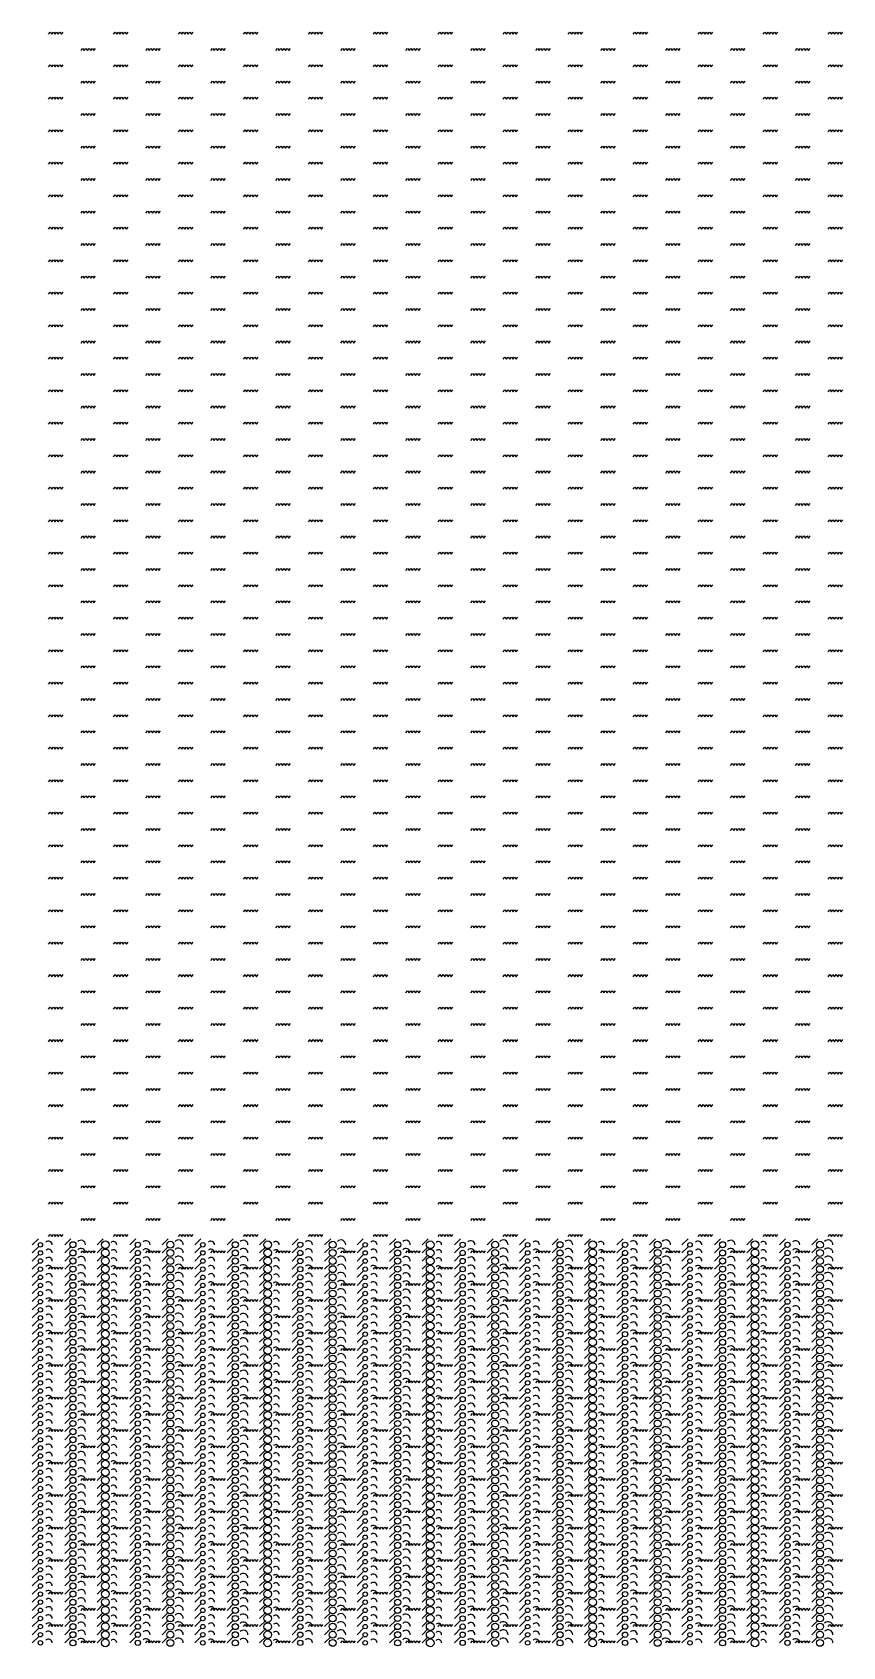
# Model space of a CAD drawing. Extents: x 0 to 1996, y -10 to 3965.
import ezdxf

# ---------------------------------------------------------------- set-up
doc = ezdxf.new("R2010")
doc.units = 0

msp = doc.modelspace()

# ---------------------------------------------------------------- linework, layer by layer
for p, q in [((0, 980), (15, 995)), ((80, 980), (95, 995)), ((160, 980), (175, 995)), ((240, 980), (255, 995)), ((320, 980), (335, 995)), ((400, 980), (415, 995)), ((480, 980), (495, 995)), ((560, 980), (575, 995)), ((640, 980), (655, 995)), ((720, 980), (735, 995)), ((800, 980), (815, 995)), ((880, 980), (895, 995)), ((960, 980), (975, 995)), ((1040, 980), (1055, 995)), ((1120, 980), (1135, 995)), ((1200, 980), (1215, 995)), ((1280, 980), (1295, 995)), ((1360, 980), (1375, 995)), ((1440, 980), (1455, 995)), ((1520, 980), (1535, 995)), ((1600, 980), (1615, 995)), ((1680, 980), (1695, 995)), ((1760, 980), (1775, 995)), ((1840, 980), (1855, 995)), ((1920, 980), (1935, 995)), ((0, 960), (15, 975)), ((0, 940), (15, 955)), ((80, 960), (95, 975)), ((80, 940), (95, 955)), ((160, 960), (175, 975)), ((160, 940), (175, 955)), ((240, 960), (255, 975)), ((240, 940), (255, 955)), ((320, 960), (335, 975)), ((320, 940), (335, 955)), ((400, 960), (415, 975)), ((400, 940), (415, 955)), ((480, 960), (495, 975)), ((480, 940), (495, 955)), ((560, 960), (575, 975)), ((560, 940), (575, 955)), ((640, 960), (655, 975)), ((640, 940), (655, 955)), ((720, 960), (735, 975)), ((720, 940), (735, 955)), ((800, 960), (815, 975)), ((800, 940), (815, 955)), ((880, 960), (895, 975)), ((880, 940), (895, 955)), ((960, 960), (975, 975)), ((960, 940), (975, 955)), ((1040, 960), (1055, 975)), ((1040, 940), (1055, 955)), ((1120, 960), (1135, 975)), ((1120, 940), (1135, 955)), ((1200, 960), (1215, 975)), ((1200, 940), (1215, 955)), ((1280, 960), (1295, 975)), ((1280, 940), (1295, 955)), ((1360, 960), (1375, 975)), ((1360, 940), (1375, 955)), ((1440, 960), (1455, 975)), ((1440, 940), (1455, 955)), ((1520, 960), (1535, 975)), ((1520, 940), (1535, 955)), ((1600, 960), (1615, 975)), ((1600, 940), (1615, 955)), ((1680, 960), (1695, 975)), ((1680, 940), (1695, 955)), ((1760, 960), (1775, 975)), ((1760, 940), (1775, 955)), ((1840, 960), (1855, 975)), ((1840, 940), (1855, 955)), ((1920, 960), (1935, 975)), ((1920, 940), (1935, 955)), ((0, 920), (15, 935)), ((0, 900), (15, 915)), ((80, 920), (95, 935)), ((80, 900), (95, 915)), ((160, 920), (175, 935)), ((160, 900), (175, 915)), ((240, 920), (255, 935)), ((240, 900), (255, 915)), ((320, 920), (335, 935)), ((320, 900), (335, 915)), ((400, 920), (415, 935)), ((400, 900), (415, 915)), ((480, 920), (495, 935)), ((480, 900), (495, 915)), ((560, 920), (575, 935)), ((560, 900), (575, 915)), ((640, 920), (655, 935)), ((640, 900), (655, 915)), ((720, 920), (735, 935)), ((720, 900), (735, 915)), ((800, 920), (815, 935)), ((800, 900), (815, 915)), ((880, 920), (895, 935)), ((880, 900), (895, 915)), ((960, 920), (975, 935)), ((960, 900), (975, 915)), ((1040, 920), (1055, 935)), ((1040, 900), (1055, 915)), ((1120, 920), (1135, 935)), ((1120, 900), (1135, 915)), ((1200, 920), (1215, 935)), ((1200, 900), (1215, 915)), ((1280, 920), (1295, 935)), ((1280, 900), (1295, 915)), ((1360, 920), (1375, 935)), ((1360, 900), (1375, 915)), ((1440, 920), (1455, 935)), ((1440, 900), (1455, 915)), ((1520, 920), (1535, 935)), ((1520, 900), (1535, 915)), ((1600, 920), (1615, 935)), ((1600, 900), (1615, 915)), ((1680, 920), (1695, 935)), ((1680, 900), (1695, 915)), ((1760, 920), (1775, 935)), ((1760, 900), (1775, 915)), ((1840, 920), (1855, 935)), ((1840, 900), (1855, 915)), ((1920, 920), (1935, 935)), ((1920, 900), (1935, 915)), ((0, 880), (15, 895)), ((0, 860), (15, 875)), ((80, 880), (95, 895)), ((80, 860), (95, 875)), ((160, 880), (175, 895)), ((160, 860), (175, 875)), ((240, 880), (255, 895)), ((240, 860), (255, 875)), ((320, 880), (335, 895)), ((320, 860), (335, 875)), ((400, 880), (415, 895)), ((400, 860), (415, 875)), ((480, 880), (495, 895)), ((480, 860), (495, 875)), ((560, 880), (575, 895)), ((560, 860), (575, 875)), ((640, 880), (655, 895)), ((640, 860), (655, 875)), ((720, 880), (735, 895)), ((720, 860), (735, 875)), ((800, 880), (815, 895)), ((800, 860), (815, 875)), ((880, 880), (895, 895)), ((880, 860), (895, 875)), ((960, 880), (975, 895)), ((960, 860), (975, 875)), ((1040, 880), (1055, 895)), ((1040, 860), (1055, 875)), ((1120, 880), (1135, 895)), ((1120, 860), (1135, 875)), ((1200, 880), (1215, 895)), ((1200, 860), (1215, 875)), ((1280, 880), (1295, 895)), ((1280, 860), (1295, 875)), ((1360, 880), (1375, 895)), ((1360, 860), (1375, 875)), ((1440, 880), (1455, 895)), ((1440, 860), (1455, 875)), ((1520, 880), (1535, 895)), ((1520, 860), (1535, 875)), ((1600, 880), (1615, 895)), ((1600, 860), (1615, 875)), ((1680, 880), (1695, 895)), ((1680, 860), (1695, 875)), ((1760, 880), (1775, 895)), ((1760, 860), (1775, 875)), ((1840, 880), (1855, 895)), ((1840, 860), (1855, 875)), ((1920, 880), (1935, 895)), ((1920, 860), (1935, 875)), ((0, 840), (15, 855)), ((0, 820), (15, 835)), ((80, 840), (95, 855)), ((80, 820), (95, 835)), ((160, 840), (175, 855)), ((160, 820), (175, 835)), ((240, 840), (255, 855)), ((240, 820), (255, 835)), ((320, 840), (335, 855)), ((320, 820), (335, 835)), ((400, 840), (415, 855)), ((400, 820), (415, 835)), ((480, 840), (495, 855)), ((480, 820), (495, 835)), ((560, 840), (575, 855)), ((560, 820), (575, 835)), ((640, 840), (655, 855)), ((640, 820), (655, 835)), ((720, 840), (735, 855)), ((720, 820), (735, 835)), ((800, 840), (815, 855)), ((800, 820), (815, 835)), ((880, 840), (895, 855)), ((880, 820), (895, 835)), ((960, 840), (975, 855)), ((960, 820), (975, 835)), ((1040, 840), (1055, 855)), ((1040, 820), (1055, 835)), ((1120, 840), (1135, 855)), ((1120, 820), (1135, 835)), ((1200, 840), (1215, 855)), ((1200, 820), (1215, 835)), ((1280, 840), (1295, 855)), ((1280, 820), (1295, 835)), ((1360, 840), (1375, 855)), ((1360, 820), (1375, 835)), ((1440, 840), (1455, 855)), ((1440, 820), (1455, 835)), ((1520, 840), (1535, 855)), ((1520, 820), (1535, 835)), ((1600, 840), (1615, 855)), ((1600, 820), (1615, 835)), ((1680, 840), (1695, 855)), ((1680, 820), (1695, 835)), ((1760, 840), (1775, 855)), ((1760, 820), (1775, 835)), ((1840, 840), (1855, 855)), ((1840, 820), (1855, 835)), ((1920, 840), (1935, 855)), ((1920, 820), (1935, 835)), ((0, 800), (15, 815)), ((0, 780), (15, 795)), ((80, 800), (95, 815)), ((80, 780), (95, 795)), ((160, 800), (175, 815)), ((160, 780), (175, 795)), ((240, 800), (255, 815)), ((240, 780), (255, 795)), ((320, 800), (335, 815)), ((320, 780), (335, 795)), ((400, 800), (415, 815)), ((400, 780), (415, 795)), ((480, 800), (495, 815)), ((480, 780), (495, 795)), ((560, 800), (575, 815)), ((560, 780), (575, 795)), ((640, 800), (655, 815)), ((640, 780), (655, 795)), ((720, 800), (735, 815)), ((720, 780), (735, 795)), ((800, 800), (815, 815)), ((800, 780), (815, 795)), ((880, 800), (895, 815)), ((880, 780), (895, 795)), ((960, 800), (975, 815)), ((960, 780), (975, 795)), ((1040, 800), (1055, 815)), ((1040, 780), (1055, 795)), ((1120, 800), (1135, 815)), ((1120, 780), (1135, 795)), ((1200, 800), (1215, 815)), ((1200, 780), (1215, 795)), ((1280, 800), (1295, 815)), ((1280, 780), (1295, 795)), ((1360, 800), (1375, 815)), ((1360, 780), (1375, 795)), ((1440, 800), (1455, 815)), ((1440, 780), (1455, 795)), ((1520, 800), (1535, 815)), ((1520, 780), (1535, 795)), ((1600, 800), (1615, 815)), ((1600, 780), (1615, 795)), ((1680, 800), (1695, 815)), ((1680, 780), (1695, 795)), ((1760, 800), (1775, 815)), ((1760, 780), (1775, 795)), ((1840, 800), (1855, 815)), ((1840, 780), (1855, 795)), ((1920, 800), (1935, 815)), ((1920, 780), (1935, 795)), ((0, 760), (15, 775)), ((80, 760), (95, 775)), ((160, 760), (175, 775)), ((240, 760), (255, 775)), ((320, 760), (335, 775)), ((400, 760), (415, 775)), ((480, 760), (495, 775)), ((560, 760), (575, 775)), ((640, 760), (655, 775)), ((720, 760), (735, 775)), ((800, 760), (815, 775)), ((880, 760), (895, 775)), ((960, 760), (975, 775)), ((1040, 760), (1055, 775)), ((1120, 760), (1135, 775)), ((1200, 760), (1215, 775)), ((1280, 760), (1295, 775)), ((1360, 760), (1375, 775)), ((1440, 760), (1455, 775)), ((1520, 760), (1535, 775)), ((1600, 760), (1615, 775)), ((1680, 760), (1695, 775)), ((1760, 760), (1775, 775)), ((1840, 760), (1855, 775)), ((1920, 760), (1935, 775)), ((0, 740), (15, 755)), ((0, 720), (15, 735)), ((80, 740), (95, 755)), ((80, 720), (95, 735)), ((160, 740), (175, 755)), ((160, 720), (175, 735)), ((240, 740), (255, 755)), ((240, 720), (255, 735)), ((320, 740), (335, 755)), ((320, 720), (335, 735)), ((400, 740), (415, 755)), ((400, 720), (415, 735)), ((480, 740), (495, 755)), ((480, 720), (495, 735)), ((560, 740), (575, 755)), ((560, 720), (575, 735)), ((640, 740), (655, 755)), ((640, 720), (655, 735)), ((720, 740), (735, 755)), ((720, 720), (735, 735)), ((800, 740), (815, 755)), ((800, 720), (815, 735)), ((880, 740), (895, 755)), ((880, 720), (895, 735)), ((960, 740), (975, 755)), ((960, 720), (975, 735)), ((1040, 740), (1055, 755)), ((1040, 720), (1055, 735)), ((1120, 740), (1135, 755)), ((1120, 720), (1135, 735)), ((1200, 740), (1215, 755)), ((1200, 720), (1215, 735)), ((1280, 740), (1295, 755)), ((1280, 720), (1295, 735)), ((1360, 740), (1375, 755)), ((1360, 720), (1375, 735)), ((1440, 740), (1455, 755)), ((1440, 720), (1455, 735)), ((1520, 740), (1535, 755)), ((1520, 720), (1535, 735)), ((1600, 740), (1615, 755)), ((1600, 720), (1615, 735)), ((1680, 740), (1695, 755)), ((1680, 720), (1695, 735)), ((1760, 740), (1775, 755)), ((1760, 720), (1775, 735)), ((1840, 740), (1855, 755)), ((1840, 720), (1855, 735)), ((1920, 740), (1935, 755)), ((1920, 720), (1935, 735)), ((0, 700), (15, 715)), ((0, 680), (15, 695)), ((80, 700), (95, 715)), ((80, 680), (95, 695)), ((160, 700), (175, 715)), ((160, 680), (175, 695)), ((240, 700), (255, 715)), ((240, 680), (255, 695)), ((320, 700), (335, 715)), ((320, 680), (335, 695)), ((400, 700), (415, 715)), ((400, 680), (415, 695)), ((480, 700), (495, 715)), ((480, 680), (495, 695)), ((560, 700), (575, 715)), ((560, 680), (575, 695)), ((640, 700), (655, 715)), ((640, 680), (655, 695)), ((720, 700), (735, 715)), ((720, 680), (735, 695)), ((800, 700), (815, 715)), ((800, 680), (815, 695)), ((880, 700), (895, 715)), ((880, 680), (895, 695)), ((960, 700), (975, 715)), ((960, 680), (975, 695)), ((1040, 700), (1055, 715)), ((1040, 680), (1055, 695)), ((1120, 700), (1135, 715)), ((1120, 680), (1135, 695)), ((1200, 700), (1215, 715)), ((1200, 680), (1215, 695)), ((1280, 700), (1295, 715)), ((1280, 680), (1295, 695)), ((1360, 700), (1375, 715)), ((1360, 680), (1375, 695)), ((1440, 700), (1455, 715)), ((1440, 680), (1455, 695)), ((1520, 700), (1535, 715)), ((1520, 680), (1535, 695)), ((1600, 700), (1615, 715)), ((1600, 680), (1615, 695)), ((1680, 700), (1695, 715)), ((1680, 680), (1695, 695)), ((1760, 700), (1775, 715)), ((1760, 680), (1775, 695)), ((1840, 700), (1855, 715)), ((1840, 680), (1855, 695)), ((1920, 700), (1935, 715)), ((1920, 680), (1935, 695)), ((0, 660), (15, 675)), ((0, 640), (15, 655)), ((80, 660), (95, 675)), ((80, 640), (95, 655)), ((160, 660), (175, 675)), ((160, 640), (175, 655)), ((240, 660), (255, 675)), ((240, 640), (255, 655)), ((320, 660), (335, 675)), ((320, 640), (335, 655)), ((400, 660), (415, 675)), ((400, 640), (415, 655)), ((480, 660), (495, 675)), ((480, 640), (495, 655)), ((560, 660), (575, 675)), ((560, 640), (575, 655)), ((640, 660), (655, 675)), ((640, 640), (655, 655)), ((720, 660), (735, 675)), ((720, 640), (735, 655)), ((800, 660), (815, 675)), ((800, 640), (815, 655)), ((880, 660), (895, 675)), ((880, 640), (895, 655)), ((960, 660), (975, 675)), ((960, 640), (975, 655)), ((1040, 660), (1055, 675)), ((1040, 640), (1055, 655)), ((1120, 660), (1135, 675)), ((1120, 640), (1135, 655)), ((1200, 660), (1215, 675)), ((1200, 640), (1215, 655)), ((1280, 660), (1295, 675)), ((1280, 640), (1295, 655)), ((1360, 660), (1375, 675)), ((1360, 640), (1375, 655)), ((1440, 660), (1455, 675)), ((1440, 640), (1455, 655)), ((1520, 660), (1535, 675)), ((1520, 640), (1535, 655)), ((1600, 660), (1615, 675)), ((1600, 640), (1615, 655)), ((1680, 660), (1695, 675)), ((1680, 640), (1695, 655)), ((1760, 660), (1775, 675)), ((1760, 640), (1775, 655)), ((1840, 660), (1855, 675)), ((1840, 640), (1855, 655)), ((1920, 660), (1935, 675)), ((1920, 640), (1935, 655)), ((0, 620), (15, 635)), ((0, 600), (15, 615)), ((80, 620), (95, 635)), ((80, 600), (95, 615)), ((160, 620), (175, 635)), ((160, 600), (175, 615)), ((240, 620), (255, 635)), ((240, 600), (255, 615)), ((320, 620), (335, 635)), ((320, 600), (335, 615)), ((400, 620), (415, 635)), ((400, 600), (415, 615)), ((480, 620), (495, 635)), ((480, 600), (495, 615)), ((560, 620), (575, 635)), ((560, 600), (575, 615)), ((640, 620), (655, 635)), ((640, 600), (655, 615)), ((720, 620), (735, 635)), ((720, 600), (735, 615)), ((800, 620), (815, 635)), ((800, 600), (815, 615)), ((880, 620), (895, 635)), ((880, 600), (895, 615)), ((960, 620), (975, 635)), ((960, 600), (975, 615)), ((1040, 620), (1055, 635)), ((1040, 600), (1055, 615)), ((1120, 620), (1135, 635)), ((1120, 600), (1135, 615)), ((1200, 620), (1215, 635)), ((1200, 600), (1215, 615)), ((1280, 620), (1295, 635)), ((1280, 600), (1295, 615)), ((1360, 620), (1375, 635)), ((1360, 600), (1375, 615)), ((1440, 620), (1455, 635)), ((1440, 600), (1455, 615)), ((1520, 620), (1535, 635)), ((1520, 600), (1535, 615)), ((1600, 620), (1615, 635)), ((1600, 600), (1615, 615)), ((1680, 620), (1695, 635)), ((1680, 600), (1695, 615)), ((1760, 620), (1775, 635)), ((1760, 600), (1775, 615)), ((1840, 620), (1855, 635)), ((1840, 600), (1855, 615)), ((1920, 620), (1935, 635)), ((1920, 600), (1935, 615)), ((0, 580), (15, 595)), ((0, 560), (15, 575)), ((80, 580), (95, 595)), ((80, 560), (95, 575)), ((160, 580), (175, 595)), ((160, 560), (175, 575)), ((240, 580), (255, 595)), ((240, 560), (255, 575)), ((320, 580), (335, 595)), ((320, 560), (335, 575)), ((400, 580), (415, 595)), ((400, 560), (415, 575)), ((480, 580), (495, 595)), ((480, 560), (495, 575)), ((560, 580), (575, 595)), ((560, 560), (575, 575)), ((640, 580), (655, 595)), ((640, 560), (655, 575)), ((720, 580), (735, 595)), ((720, 560), (735, 575)), ((800, 580), (815, 595)), ((800, 560), (815, 575)), ((880, 580), (895, 595)), ((880, 560), (895, 575)), ((960, 580), (975, 595)), ((960, 560), (975, 575)), ((1040, 580), (1055, 595)), ((1040, 560), (1055, 575)), ((1120, 580), (1135, 595)), ((1120, 560), (1135, 575)), ((1200, 580), (1215, 595)), ((1200, 560), (1215, 575)), ((1280, 580), (1295, 595)), ((1280, 560), (1295, 575)), ((1360, 580), (1375, 595)), ((1360, 560), (1375, 575)), ((1440, 580), (1455, 595)), ((1440, 560), (1455, 575)), ((1520, 580), (1535, 595)), ((1520, 560), (1535, 575)), ((1600, 580), (1615, 595)), ((1600, 560), (1615, 575)), ((1680, 580), (1695, 595)), ((1680, 560), (1695, 575)), ((1760, 580), (1775, 595)), ((1760, 560), (1775, 575)), ((1840, 580), (1855, 595)), ((1840, 560), (1855, 575)), ((1920, 580), (1935, 595)), ((1920, 560), (1935, 575)), ((0, 540), (15, 555)), ((0, 520), (15, 535)), ((80, 540), (95, 555)), ((80, 520), (95, 535)), ((160, 540), (175, 555)), ((160, 520), (175, 535)), ((240, 540), (255, 555)), ((240, 520), (255, 535)), ((320, 540), (335, 555)), ((320, 520), (335, 535)), ((400, 540), (415, 555)), ((400, 520), (415, 535)), ((480, 540), (495, 555)), ((480, 520), (495, 535)), ((560, 540), (575, 555)), ((560, 520), (575, 535)), ((640, 540), (655, 555)), ((640, 520), (655, 535)), ((720, 540), (735, 555)), ((720, 520), (735, 535)), ((800, 540), (815, 555)), ((800, 520), (815, 535)), ((880, 540), (895, 555)), ((880, 520), (895, 535)), ((960, 540), (975, 555)), ((960, 520), (975, 535)), ((1040, 540), (1055, 555)), ((1040, 520), (1055, 535)), ((1120, 540), (1135, 555)), ((1120, 520), (1135, 535)), ((1200, 540), (1215, 555)), ((1200, 520), (1215, 535)), ((1280, 540), (1295, 555)), ((1280, 520), (1295, 535)), ((1360, 540), (1375, 555)), ((1360, 520), (1375, 535)), ((1440, 540), (1455, 555)), ((1440, 520), (1455, 535)), ((1520, 540), (1535, 555)), ((1520, 520), (1535, 535)), ((1600, 540), (1615, 555)), ((1600, 520), (1615, 535)), ((1680, 540), (1695, 555)), ((1680, 520), (1695, 535)), ((1760, 540), (1775, 555)), ((1760, 520), (1775, 535)), ((1840, 540), (1855, 555)), ((1840, 520), (1855, 535)), ((1920, 540), (1935, 555)), ((1920, 520), (1935, 535)), ((0, 500), (15, 515)), ((0, 480), (15, 495)), ((80, 500), (95, 515)), ((80, 480), (95, 495)), ((160, 500), (175, 515)), ((160, 480), (175, 495)), ((240, 500), (255, 515)), ((240, 480), (255, 495)), ((320, 500), (335, 515)), ((320, 480), (335, 495)), ((400, 500), (415, 515)), ((400, 480), (415, 495)), ((480, 500), (495, 515)), ((480, 480), (495, 495)), ((560, 500), (575, 515)), ((560, 480), (575, 495)), ((640, 500), (655, 515)), ((640, 480), (655, 495)), ((720, 500), (735, 515)), ((720, 480), (735, 495)), ((800, 500), (815, 515)), ((800, 480), (815, 495)), ((880, 500), (895, 515)), ((880, 480), (895, 495)), ((960, 500), (975, 515)), ((960, 480), (975, 495)), ((1040, 500), (1055, 515)), ((1040, 480), (1055, 495)), ((1120, 500), (1135, 515)), ((1120, 480), (1135, 495)), ((1200, 500), (1215, 515)), ((1200, 480), (1215, 495)), ((1280, 500), (1295, 515)), ((1280, 480), (1295, 495)), ((1360, 500), (1375, 515)), ((1360, 480), (1375, 495)), ((1440, 500), (1455, 515)), ((1440, 480), (1455, 495)), ((1520, 500), (1535, 515)), ((1520, 480), (1535, 495)), ((1600, 500), (1615, 515)), ((1600, 480), (1615, 495)), ((1680, 500), (1695, 515)), ((1680, 480), (1695, 495)), ((1760, 500), (1775, 515)), ((1760, 480), (1775, 495)), ((1840, 500), (1855, 515)), ((1840, 480), (1855, 495)), ((1920, 500), (1935, 515)), ((1920, 480), (1935, 495)), ((0, 460), (15, 475)), ((0, 440), (15, 455)), ((80, 460), (95, 475)), ((80, 440), (95, 455)), ((160, 460), (175, 475)), ((160, 440), (175, 455)), ((240, 460), (255, 475)), ((240, 440), (255, 455)), ((320, 460), (335, 475)), ((320, 440), (335, 455)), ((400, 460), (415, 475)), ((400, 440), (415, 455)), ((480, 460), (495, 475)), ((480, 440), (495, 455)), ((560, 460), (575, 475)), ((560, 440), (575, 455)), ((640, 460), (655, 475)), ((640, 440), (655, 455)), ((720, 460), (735, 475)), ((720, 440), (735, 455)), ((800, 460), (815, 475)), ((800, 440), (815, 455)), ((880, 460), (895, 475)), ((880, 440), (895, 455)), ((960, 460), (975, 475)), ((960, 440), (975, 455)), ((1040, 460), (1055, 475)), ((1040, 440), (1055, 455)), ((1120, 460), (1135, 475)), ((1120, 440), (1135, 455)), ((1200, 460), (1215, 475)), ((1200, 440), (1215, 455)), ((1280, 460), (1295, 475)), ((1280, 440), (1295, 455)), ((1360, 460), (1375, 475)), ((1360, 440), (1375, 455)), ((1440, 460), (1455, 475)), ((1440, 440), (1455, 455)), ((1520, 460), (1535, 475)), ((1520, 440), (1535, 455)), ((1600, 460), (1615, 475)), ((1600, 440), (1615, 455)), ((1680, 460), (1695, 475)), ((1680, 440), (1695, 455)), ((1760, 460), (1775, 475)), ((1760, 440), (1775, 455)), ((1840, 460), (1855, 475)), ((1840, 440), (1855, 455)), ((1920, 460), (1935, 475)), ((1920, 440), (1935, 455)), ((0, 420), (15, 435)), ((0, 400), (15, 415)), ((80, 420), (95, 435)), ((80, 400), (95, 415)), ((160, 420), (175, 435)), ((160, 400), (175, 415)), ((240, 420), (255, 435)), ((240, 400), (255, 415)), ((320, 420), (335, 435)), ((320, 400), (335, 415)), ((400, 420), (415, 435)), ((400, 400), (415, 415)), ((480, 420), (495, 435)), ((480, 400), (495, 415)), ((560, 420), (575, 435)), ((560, 400), (575, 415)), ((640, 420), (655, 435)), ((640, 400), (655, 415)), ((720, 420), (735, 435)), ((720, 400), (735, 415)), ((800, 420), (815, 435)), ((800, 400), (815, 415)), ((880, 420), (895, 435)), ((880, 400), (895, 415)), ((960, 420), (975, 435)), ((960, 400), (975, 415)), ((1040, 420), (1055, 435)), ((1040, 400), (1055, 415)), ((1120, 420), (1135, 435)), ((1120, 400), (1135, 415)), ((1200, 420), (1215, 435)), ((1200, 400), (1215, 415)), ((1280, 420), (1295, 435)), ((1280, 400), (1295, 415)), ((1360, 420), (1375, 435)), ((1360, 400), (1375, 415)), ((1440, 420), (1455, 435)), ((1440, 400), (1455, 415)), ((1520, 420), (1535, 435)), ((1520, 400), (1535, 415)), ((1600, 420), (1615, 435)), ((1600, 400), (1615, 415)), ((1680, 420), (1695, 435)), ((1680, 400), (1695, 415)), ((1760, 420), (1775, 435)), ((1760, 400), (1775, 415)), ((1840, 420), (1855, 435)), ((1840, 400), (1855, 415)), ((1920, 420), (1935, 435)), ((1920, 400), (1935, 415)), ((0, 380), (15, 395)), ((0, 360), (15, 375)), ((80, 380), (95, 395)), ((80, 360), (95, 375)), ((160, 380), (175, 395)), ((160, 360), (175, 375)), ((240, 380), (255, 395)), ((240, 360), (255, 375)), ((320, 380), (335, 395)), ((320, 360), (335, 375)), ((400, 380), (415, 395)), ((400, 360), (415, 375)), ((480, 380), (495, 395)), ((480, 360), (495, 375)), ((560, 380), (575, 395)), ((560, 360), (575, 375)), ((640, 380), (655, 395)), ((640, 360), (655, 375)), ((720, 380), (735, 395)), ((720, 360), (735, 375)), ((800, 380), (815, 395)), ((800, 360), (815, 375)), ((880, 380), (895, 395)), ((880, 360), (895, 375)), ((960, 380), (975, 395)), ((960, 360), (975, 375)), ((1040, 380), (1055, 395)), ((1040, 360), (1055, 375)), ((1120, 380), (1135, 395)), ((1120, 360), (1135, 375)), ((1200, 380), (1215, 395)), ((1200, 360), (1215, 375)), ((1280, 380), (1295, 395)), ((1280, 360), (1295, 375)), ((1360, 380), (1375, 395)), ((1360, 360), (1375, 375)), ((1440, 380), (1455, 395)), ((1440, 360), (1455, 375)), ((1520, 380), (1535, 395)), ((1520, 360), (1535, 375)), ((1600, 380), (1615, 395)), ((1600, 360), (1615, 375)), ((1680, 380), (1695, 395)), ((1680, 360), (1695, 375)), ((1760, 380), (1775, 395)), ((1760, 360), (1775, 375)), ((1840, 380), (1855, 395)), ((1840, 360), (1855, 375)), ((1920, 380), (1935, 395)), ((1920, 360), (1935, 375)), ((0, 340), (15, 355)), ((0, 320), (15, 335)), ((80, 340), (95, 355)), ((80, 320), (95, 335)), ((160, 340), (175, 355)), ((160, 320), (175, 335)), ((240, 340), (255, 355)), ((240, 320), (255, 335)), ((320, 340), (335, 355)), ((320, 320), (335, 335)), ((400, 340), (415, 355)), ((400, 320), (415, 335)), ((480, 340), (495, 355)), ((480, 320), (495, 335)), ((560, 340), (575, 355)), ((560, 320), (575, 335)), ((640, 340), (655, 355)), ((640, 320), (655, 335)), ((720, 340), (735, 355)), ((720, 320), (735, 335)), ((800, 340), (815, 355)), ((800, 320), (815, 335)), ((880, 340), (895, 355)), ((880, 320), (895, 335)), ((960, 340), (975, 355)), ((960, 320), (975, 335)), ((1040, 340), (1055, 355)), ((1040, 320), (1055, 335)), ((1120, 340), (1135, 355)), ((1120, 320), (1135, 335)), ((1200, 340), (1215, 355)), ((1200, 320), (1215, 335)), ((1280, 340), (1295, 355)), ((1280, 320), (1295, 335)), ((1360, 340), (1375, 355)), ((1360, 320), (1375, 335)), ((1440, 340), (1455, 355)), ((1440, 320), (1455, 335)), ((1520, 340), (1535, 355)), ((1520, 320), (1535, 335)), ((1600, 340), (1615, 355)), ((1600, 320), (1615, 335)), ((1680, 340), (1695, 355)), ((1680, 320), (1695, 335)), ((1760, 340), (1775, 355)), ((1760, 320), (1775, 335)), ((1840, 340), (1855, 355)), ((1840, 320), (1855, 335)), ((1920, 340), (1935, 355)), ((1920, 320), (1935, 335)), ((0, 300), (15, 315)), ((0, 280), (15, 295)), ((80, 300), (95, 315)), ((80, 280), (95, 295)), ((160, 300), (175, 315)), ((160, 280), (175, 295)), ((240, 300), (255, 315)), ((240, 280), (255, 295)), ((320, 300), (335, 315)), ((320, 280), (335, 295)), ((400, 300), (415, 315)), ((400, 280), (415, 295)), ((480, 300), (495, 315)), ((480, 280), (495, 295)), ((560, 300), (575, 315)), ((560, 280), (575, 295)), ((640, 300), (655, 315)), ((640, 280), (655, 295)), ((720, 300), (735, 315)), ((720, 280), (735, 295)), ((800, 300), (815, 315)), ((800, 280), (815, 295)), ((880, 300), (895, 315)), ((880, 280), (895, 295)), ((960, 300), (975, 315)), ((960, 280), (975, 295)), ((1040, 300), (1055, 315)), ((1040, 280), (1055, 295)), ((1120, 300), (1135, 315)), ((1120, 280), (1135, 295)), ((1200, 300), (1215, 315)), ((1200, 280), (1215, 295)), ((1280, 300), (1295, 315)), ((1280, 280), (1295, 295)), ((1360, 300), (1375, 315)), ((1360, 280), (1375, 295)), ((1440, 300), (1455, 315)), ((1440, 280), (1455, 295)), ((1520, 300), (1535, 315)), ((1520, 280), (1535, 295)), ((1600, 300), (1615, 315)), ((1600, 280), (1615, 295)), ((1680, 300), (1695, 315)), ((1680, 280), (1695, 295)), ((1760, 300), (1775, 315)), ((1760, 280), (1775, 295)), ((1840, 300), (1855, 315)), ((1840, 280), (1855, 295)), ((1920, 300), (1935, 315)), ((1920, 280), (1935, 295)), ((0, 260), (15, 275)), ((0, 240), (15, 255)), ((80, 260), (95, 275)), ((80, 240), (95, 255)), ((160, 260), (175, 275)), ((160, 240), (175, 255)), ((240, 260), (255, 275)), ((240, 240), (255, 255)), ((320, 260), (335, 275)), ((320, 240), (335, 255)), ((400, 260), (415, 275)), ((400, 240), (415, 255)), ((480, 260), (495, 275)), ((480, 240), (495, 255)), ((560, 260), (575, 275)), ((560, 240), (575, 255)), ((640, 260), (655, 275)), ((640, 240), (655, 255)), ((720, 260), (735, 275)), ((720, 240), (735, 255)), ((800, 260), (815, 275)), ((800, 240), (815, 255)), ((880, 260), (895, 275)), ((880, 240), (895, 255)), ((960, 260), (975, 275)), ((960, 240), (975, 255)), ((1040, 260), (1055, 275)), ((1040, 240), (1055, 255)), ((1120, 260), (1135, 275)), ((1120, 240), (1135, 255)), ((1200, 260), (1215, 275)), ((1200, 240), (1215, 255)), ((1280, 260), (1295, 275)), ((1280, 240), (1295, 255)), ((1360, 260), (1375, 275)), ((1360, 240), (1375, 255)), ((1440, 260), (1455, 275)), ((1440, 240), (1455, 255)), ((1520, 260), (1535, 275)), ((1520, 240), (1535, 255)), ((1600, 260), (1615, 275)), ((1600, 240), (1615, 255)), ((1680, 260), (1695, 275)), ((1680, 240), (1695, 255)), ((1760, 260), (1775, 275)), ((1760, 240), (1775, 255)), ((1840, 260), (1855, 275)), ((1840, 240), (1855, 255)), ((1920, 260), (1935, 275)), ((1920, 240), (1935, 255)), ((0, 220), (15, 235)), ((0, 200), (15, 215)), ((80, 220), (95, 235)), ((80, 200), (95, 215)), ((160, 220), (175, 235)), ((160, 200), (175, 215)), ((240, 220), (255, 235)), ((240, 200), (255, 215)), ((320, 220), (335, 235)), ((320, 200), (335, 215)), ((400, 220), (415, 235)), ((400, 200), (415, 215)), ((480, 220), (495, 235)), ((480, 200), (495, 215)), ((560, 220), (575, 235)), ((560, 200), (575, 215)), ((640, 220), (655, 235)), ((640, 200), (655, 215)), ((720, 220), (735, 235)), ((720, 200), (735, 215)), ((800, 220), (815, 235)), ((800, 200), (815, 215)), ((880, 220), (895, 235)), ((880, 200), (895, 215)), ((960, 220), (975, 235)), ((960, 200), (975, 215)), ((1040, 220), (1055, 235)), ((1040, 200), (1055, 215)), ((1120, 220), (1135, 235)), ((1120, 200), (1135, 215)), ((1200, 220), (1215, 235)), ((1200, 200), (1215, 215)), ((1280, 220), (1295, 235)), ((1280, 200), (1295, 215)), ((1360, 220), (1375, 235)), ((1360, 200), (1375, 215)), ((1440, 220), (1455, 235)), ((1440, 200), (1455, 215)), ((1520, 220), (1535, 235)), ((1520, 200), (1535, 215)), ((1600, 220), (1615, 235)), ((1600, 200), (1615, 215)), ((1680, 220), (1695, 235)), ((1680, 200), (1695, 215)), ((1760, 220), (1775, 235)), ((1760, 200), (1775, 215)), ((1840, 220), (1855, 235)), ((1840, 200), (1855, 215)), ((1920, 220), (1935, 235)), ((1920, 200), (1935, 215)), ((0, 180), (15, 195)), ((0, 160), (15, 175)), ((80, 180), (95, 195)), ((80, 160), (95, 175)), ((160, 180), (175, 195)), ((160, 160), (175, 175)), ((240, 180), (255, 195)), ((240, 160), (255, 175)), ((320, 180), (335, 195)), ((320, 160), (335, 175)), ((400, 180), (415, 195)), ((400, 160), (415, 175)), ((480, 180), (495, 195)), ((480, 160), (495, 175)), ((560, 180), (575, 195)), ((560, 160), (575, 175)), ((640, 180), (655, 195)), ((640, 160), (655, 175)), ((720, 180), (735, 195)), ((720, 160), (735, 175)), ((800, 180), (815, 195)), ((800, 160), (815, 175)), ((880, 180), (895, 195)), ((880, 160), (895, 175)), ((960, 180), (975, 195)), ((960, 160), (975, 175)), ((1040, 180), (1055, 195)), ((1040, 160), (1055, 175)), ((1120, 180), (1135, 195)), ((1120, 160), (1135, 175)), ((1200, 180), (1215, 195)), ((1200, 160), (1215, 175)), ((1280, 180), (1295, 195)), ((1280, 160), (1295, 175)), ((1360, 180), (1375, 195)), ((1360, 160), (1375, 175)), ((1440, 180), (1455, 195)), ((1440, 160), (1455, 175)), ((1520, 180), (1535, 195)), ((1520, 160), (1535, 175)), ((1600, 180), (1615, 195)), ((1600, 160), (1615, 175)), ((1680, 180), (1695, 195)), ((1680, 160), (1695, 175)), ((1760, 180), (1775, 195)), ((1760, 160), (1775, 175)), ((1840, 180), (1855, 195)), ((1840, 160), (1855, 175)), ((1920, 180), (1935, 195)), ((1920, 160), (1935, 175)), ((0, 140), (15, 155)), ((0, 120), (15, 135)), ((80, 140), (95, 155)), ((80, 120), (95, 135)), ((160, 140), (175, 155)), ((160, 120), (175, 135)), ((240, 140), (255, 155)), ((240, 120), (255, 135)), ((320, 140), (335, 155)), ((320, 120), (335, 135)), ((400, 140), (415, 155)), ((400, 120), (415, 135)), ((480, 140), (495, 155)), ((480, 120), (495, 135)), ((560, 140), (575, 155)), ((560, 120), (575, 135)), ((640, 140), (655, 155)), ((640, 120), (655, 135)), ((720, 140), (735, 155)), ((720, 120), (735, 135)), ((800, 140), (815, 155)), ((800, 120), (815, 135)), ((880, 140), (895, 155)), ((880, 120), (895, 135)), ((960, 140), (975, 155)), ((960, 120), (975, 135)), ((1040, 140), (1055, 155)), ((1040, 120), (1055, 135)), ((1120, 140), (1135, 155)), ((1120, 120), (1135, 135)), ((1200, 140), (1215, 155)), ((1200, 120), (1215, 135)), ((1280, 140), (1295, 155)), ((1280, 120), (1295, 135)), ((1360, 140), (1375, 155)), ((1360, 120), (1375, 135)), ((1440, 140), (1455, 155)), ((1440, 120), (1455, 135)), ((1520, 140), (1535, 155)), ((1520, 120), (1535, 135)), ((1600, 140), (1615, 155)), ((1600, 120), (1615, 135)), ((1680, 140), (1695, 155)), ((1680, 120), (1695, 135)), ((1760, 140), (1775, 155)), ((1760, 120), (1775, 135)), ((1840, 140), (1855, 155)), ((1840, 120), (1855, 135)), ((1920, 140), (1935, 155)), ((1920, 120), (1935, 135)), ((0, 100), (15, 115)), ((0, 80), (15, 95)), ((80, 100), (95, 115)), ((80, 80), (95, 95)), ((160, 100), (175, 115)), ((160, 80), (175, 95)), ((240, 100), (255, 115)), ((240, 80), (255, 95)), ((320, 100), (335, 115)), ((320, 80), (335, 95)), ((400, 100), (415, 115)), ((400, 80), (415, 95)), ((480, 100), (495, 115)), ((480, 80), (495, 95)), ((560, 100), (575, 115)), ((560, 80), (575, 95)), ((640, 100), (655, 115)), ((640, 80), (655, 95)), ((720, 100), (735, 115)), ((720, 80), (735, 95)), ((800, 100), (815, 115)), ((800, 80), (815, 95)), ((880, 100), (895, 115)), ((880, 80), (895, 95)), ((960, 100), (975, 115)), ((960, 80), (975, 95)), ((1040, 100), (1055, 115)), ((1040, 80), (1055, 95)), ((1120, 100), (1135, 115)), ((1120, 80), (1135, 95)), ((1200, 100), (1215, 115)), ((1200, 80), (1215, 95)), ((1280, 100), (1295, 115)), ((1280, 80), (1295, 95)), ((1360, 100), (1375, 115)), ((1360, 80), (1375, 95)), ((1440, 100), (1455, 115)), ((1440, 80), (1455, 95)), ((1520, 100), (1535, 115)), ((1520, 80), (1535, 95)), ((1600, 100), (1615, 115)), ((1600, 80), (1615, 95)), ((1680, 100), (1695, 115)), ((1680, 80), (1695, 95)), ((1760, 100), (1775, 115)), ((1760, 80), (1775, 95)), ((1840, 100), (1855, 115)), ((1840, 80), (1855, 95)), ((1920, 100), (1935, 115)), ((1920, 80), (1935, 95)), ((0, 60), (15, 75)), ((0, 40), (15, 55)), ((80, 60), (95, 75)), ((80, 40), (95, 55)), ((160, 60), (175, 75)), ((160, 40), (175, 55)), ((240, 60), (255, 75)), ((240, 40), (255, 55)), ((320, 60), (335, 75)), ((320, 40), (335, 55)), ((400, 60), (415, 75)), ((400, 40), (415, 55)), ((480, 60), (495, 75)), ((480, 40), (495, 55)), ((560, 60), (575, 75)), ((560, 40), (575, 55)), ((640, 60), (655, 75)), ((640, 40), (655, 55)), ((720, 60), (735, 75)), ((720, 40), (735, 55)), ((800, 60), (815, 75)), ((800, 40), (815, 55)), ((880, 60), (895, 75)), ((880, 40), (895, 55)), ((960, 60), (975, 75)), ((960, 40), (975, 55)), ((1040, 60), (1055, 75)), ((1040, 40), (1055, 55)), ((1120, 60), (1135, 75)), ((1120, 40), (1135, 55)), ((1200, 60), (1215, 75)), ((1200, 40), (1215, 55)), ((1280, 60), (1295, 75)), ((1280, 40), (1295, 55)), ((1360, 60), (1375, 75)), ((1360, 40), (1375, 55)), ((1440, 60), (1455, 75)), ((1440, 40), (1455, 55)), ((1520, 60), (1535, 75)), ((1520, 40), (1535, 55)), ((1600, 60), (1615, 75)), ((1600, 40), (1615, 55)), ((1680, 60), (1695, 75)), ((1680, 40), (1695, 55)), ((1760, 60), (1775, 75)), ((1760, 40), (1775, 55)), ((1840, 60), (1855, 75)), ((1840, 40), (1855, 55)), ((1920, 60), (1935, 75)), ((1920, 40), (1935, 55)), ((0, 20), (15, 35)), ((0, 0), (15, 15)), ((80, 20), (95, 35)), ((80, 0), (95, 15)), ((160, 20), (175, 35)), ((160, 0), (175, 15)), ((240, 20), (255, 35)), ((240, 0), (255, 15)), ((320, 20), (335, 35)), ((320, 0), (335, 15)), ((400, 20), (415, 35)), ((400, 0), (415, 15)), ((480, 20), (495, 35)), ((480, 0), (495, 15)), ((560, 20), (575, 35)), ((560, 0), (575, 15)), ((640, 20), (655, 35)), ((640, 0), (655, 15)), ((720, 20), (735, 35)), ((720, 0), (735, 15)), ((800, 20), (815, 35)), ((800, 0), (815, 15)), ((880, 20), (895, 35)), ((880, 0), (895, 15)), ((960, 20), (975, 35)), ((960, 0), (975, 15)), ((1040, 20), (1055, 35)), ((1040, 0), (1055, 15)), ((1120, 20), (1135, 35)), ((1120, 0), (1135, 15)), ((1200, 20), (1215, 35)), ((1200, 0), (1215, 15)), ((1280, 20), (1295, 35)), ((1280, 0), (1295, 15)), ((1360, 20), (1375, 35)), ((1360, 0), (1375, 15)), ((1440, 20), (1455, 35)), ((1440, 0), (1455, 15)), ((1520, 20), (1535, 35)), ((1520, 0), (1535, 15)), ((1600, 20), (1615, 35)), ((1600, 0), (1615, 15)), ((1680, 20), (1695, 35)), ((1680, 0), (1695, 15)), ((1760, 20), (1775, 35)), ((1760, 0), (1775, 15)), ((1840, 20), (1855, 35)), ((1840, 0), (1855, 15)), ((1920, 20), (1935, 35)), ((1920, 0), (1935, 15))]:
    msp.add_line(p, q)
for points in [[(40, 3960), (44, 3965), (48, 3960), (52, 3965), (56, 3960), (60, 3965), (64, 3960), (68, 3965), (72, 3960), (76, 3965)], [(200, 3960), (204, 3965), (208, 3960), (212, 3965), (216, 3960), (220, 3965), (224, 3960), (228, 3965), (232, 3960), (236, 3965)], [(360, 3960), (364, 3965), (368, 3960), (372, 3965), (376, 3960), (380, 3965), (384, 3960), (388, 3965), (392, 3960), (396, 3965)], [(520, 3960), (524, 3965), (528, 3960), (532, 3965), (536, 3960), (540, 3965), (544, 3960), (548, 3965), (552, 3960), (556, 3965)], [(680, 3960), (684, 3965), (688, 3960), (692, 3965), (696, 3960), (700, 3965), (704, 3960), (708, 3965), (712, 3960), (716, 3965)], [(840, 3960), (844, 3965), (848, 3960), (852, 3965), (856, 3960), (860, 3965), (864, 3960), (868, 3965), (872, 3960), (876, 3965)], [(1000, 3960), (1004, 3965), (1008, 3960), (1012, 3965), (1016, 3960), (1020, 3965), (1024, 3960), (1028, 3965), (1032, 3960), (1036, 3965)], [(1160, 3960), (1164, 3965), (1168, 3960), (1172, 3965), (1176, 3960), (1180, 3965), (1184, 3960), (1188, 3965), (1192, 3960), (1196, 3965)], [(1320, 3960), (1324, 3965), (1328, 3960), (1332, 3965), (1336, 3960), (1340, 3965), (1344, 3960), (1348, 3965), (1352, 3960), (1356, 3965)], [(1480, 3960), (1484, 3965), (1488, 3960), (1492, 3965), (1496, 3960), (1500, 3965), (1504, 3960), (1508, 3965), (1512, 3960), (1516, 3965)], [(1640, 3960), (1644, 3965), (1648, 3960), (1652, 3965), (1656, 3960), (1660, 3965), (1664, 3960), (1668, 3965), (1672, 3960), (1676, 3965)], [(1800, 3960), (1804, 3965), (1808, 3960), (1812, 3965), (1816, 3960), (1820, 3965), (1824, 3960), (1828, 3965), (1832, 3960), (1836, 3965)], [(1960, 3960), (1964, 3965), (1968, 3960), (1972, 3965), (1976, 3960), (1980, 3965), (1984, 3960), (1988, 3965), (1992, 3960), (1996, 3965)], [(120, 3920), (124, 3925), (128, 3920), (132, 3925), (136, 3920), (140, 3925), (144, 3920), (148, 3925), (152, 3920), (156, 3925)], [(280, 3920), (284, 3925), (288, 3920), (292, 3925), (296, 3920), (300, 3925), (304, 3920), (308, 3925), (312, 3920), (316, 3925)], [(440, 3920), (444, 3925), (448, 3920), (452, 3925), (456, 3920), (460, 3925), (464, 3920), (468, 3925), (472, 3920), (476, 3925)], [(600, 3920), (604, 3925), (608, 3920), (612, 3925), (616, 3920), (620, 3925), (624, 3920), (628, 3925), (632, 3920), (636, 3925)], [(760, 3920), (764, 3925), (768, 3920), (772, 3925), (776, 3920), (780, 3925), (784, 3920), (788, 3925), (792, 3920), (796, 3925)], [(920, 3920), (924, 3925), (928, 3920), (932, 3925), (936, 3920), (940, 3925), (944, 3920), (948, 3925), (952, 3920), (956, 3925)], [(1080, 3920), (1084, 3925), (1088, 3920), (1092, 3925), (1096, 3920), (1100, 3925), (1104, 3920), (1108, 3925), (1112, 3920), (1116, 3925)], [(1240, 3920), (1244, 3925), (1248, 3920), (1252, 3925), (1256, 3920), (1260, 3925), (1264, 3920), (1268, 3925), (1272, 3920), (1276, 3925)], [(1400, 3920), (1404, 3925), (1408, 3920), (1412, 3925), (1416, 3920), (1420, 3925), (1424, 3920), (1428, 3925), (1432, 3920), (1436, 3925)], [(1560, 3920), (1564, 3925), (1568, 3920), (1572, 3925), (1576, 3920), (1580, 3925), (1584, 3920), (1588, 3925), (1592, 3920), (1596, 3925)], [(1720, 3920), (1724, 3925), (1728, 3920), (1732, 3925), (1736, 3920), (1740, 3925), (1744, 3920), (1748, 3925), (1752, 3920), (1756, 3925)], [(1880, 3920), (1884, 3925), (1888, 3920), (1892, 3925), (1896, 3920), (1900, 3925), (1904, 3920), (1908, 3925), (1912, 3920), (1916, 3925)], [(40, 3880), (44, 3885), (48, 3880), (52, 3885), (56, 3880), (60, 3885), (64, 3880), (68, 3885), (72, 3880), (76, 3885)], [(200, 3880), (204, 3885), (208, 3880), (212, 3885), (216, 3880), (220, 3885), (224, 3880), (228, 3885), (232, 3880), (236, 3885)], [(360, 3880), (364, 3885), (368, 3880), (372, 3885), (376, 3880), (380, 3885), (384, 3880), (388, 3885), (392, 3880), (396, 3885)], [(520, 3880), (524, 3885), (528, 3880), (532, 3885), (536, 3880), (540, 3885), (544, 3880), (548, 3885), (552, 3880), (556, 3885)], [(680, 3880), (684, 3885), (688, 3880), (692, 3885), (696, 3880), (700, 3885), (704, 3880), (708, 3885), (712, 3880), (716, 3885)], [(840, 3880), (844, 3885), (848, 3880), (852, 3885), (856, 3880), (860, 3885), (864, 3880), (868, 3885), (872, 3880), (876, 3885)], [(1000, 3880), (1004, 3885), (1008, 3880), (1012, 3885), (1016, 3880), (1020, 3885), (1024, 3880), (1028, 3885), (1032, 3880), (1036, 3885)], [(1160, 3880), (1164, 3885), (1168, 3880), (1172, 3885), (1176, 3880), (1180, 3885), (1184, 3880), (1188, 3885), (1192, 3880), (1196, 3885)], [(1320, 3880), (1324, 3885), (1328, 3880), (1332, 3885), (1336, 3880), (1340, 3885), (1344, 3880), (1348, 3885), (1352, 3880), (1356, 3885)], [(1480, 3880), (1484, 3885), (1488, 3880), (1492, 3885), (1496, 3880), (1500, 3885), (1504, 3880), (1508, 3885), (1512, 3880), (1516, 3885)], [(1640, 3880), (1644, 3885), (1648, 3880), (1652, 3885), (1656, 3880), (1660, 3885), (1664, 3880), (1668, 3885), (1672, 3880), (1676, 3885)], [(1800, 3880), (1804, 3885), (1808, 3880), (1812, 3885), (1816, 3880), (1820, 3885), (1824, 3880), (1828, 3885), (1832, 3880), (1836, 3885)], [(1960, 3880), (1964, 3885), (1968, 3880), (1972, 3885), (1976, 3880), (1980, 3885), (1984, 3880), (1988, 3885), (1992, 3880), (1996, 3885)], [(120, 3840), (124, 3845), (128, 3840), (132, 3845), (136, 3840), (140, 3845), (144, 3840), (148, 3845), (152, 3840), (156, 3845)], [(280, 3840), (284, 3845), (288, 3840), (292, 3845), (296, 3840), (300, 3845), (304, 3840), (308, 3845), (312, 3840), (316, 3845)], [(440, 3840), (444, 3845), (448, 3840), (452, 3845), (456, 3840), (460, 3845), (464, 3840), (468, 3845), (472, 3840), (476, 3845)], [(600, 3840), (604, 3845), (608, 3840), (612, 3845), (616, 3840), (620, 3845), (624, 3840), (628, 3845), (632, 3840), (636, 3845)], [(760, 3840), (764, 3845), (768, 3840), (772, 3845), (776, 3840), (780, 3845), (784, 3840), (788, 3845), (792, 3840), (796, 3845)], [(920, 3840), (924, 3845), (928, 3840), (932, 3845), (936, 3840), (940, 3845), (944, 3840), (948, 3845), (952, 3840), (956, 3845)], [(1080, 3840), (1084, 3845), (1088, 3840), (1092, 3845), (1096, 3840), (1100, 3845), (1104, 3840), (1108, 3845), (1112, 3840), (1116, 3845)], [(1240, 3840), (1244, 3845), (1248, 3840), (1252, 3845), (1256, 3840), (1260, 3845), (1264, 3840), (1268, 3845), (1272, 3840), (1276, 3845)], [(1400, 3840), (1404, 3845), (1408, 3840), (1412, 3845), (1416, 3840), (1420, 3845), (1424, 3840), (1428, 3845), (1432, 3840), (1436, 3845)], [(1560, 3840), (1564, 3845), (1568, 3840), (1572, 3845), (1576, 3840), (1580, 3845), (1584, 3840), (1588, 3845), (1592, 3840), (1596, 3845)], [(1720, 3840), (1724, 3845), (1728, 3840), (1732, 3845), (1736, 3840), (1740, 3845), (1744, 3840), (1748, 3845), (1752, 3840), (1756, 3845)], [(1880, 3840), (1884, 3845), (1888, 3840), (1892, 3845), (1896, 3840), (1900, 3845), (1904, 3840), (1908, 3845), (1912, 3840), (1916, 3845)], [(40, 3800), (44, 3805), (48, 3800), (52, 3805), (56, 3800), (60, 3805), (64, 3800), (68, 3805), (72, 3800), (76, 3805)], [(200, 3800), (204, 3805), (208, 3800), (212, 3805), (216, 3800), (220, 3805), (224, 3800), (228, 3805), (232, 3800), (236, 3805)], [(360, 3800), (364, 3805), (368, 3800), (372, 3805), (376, 3800), (380, 3805), (384, 3800), (388, 3805), (392, 3800), (396, 3805)], [(520, 3800), (524, 3805), (528, 3800), (532, 3805), (536, 3800), (540, 3805), (544, 3800), (548, 3805), (552, 3800), (556, 3805)], [(680, 3800), (684, 3805), (688, 3800), (692, 3805), (696, 3800), (700, 3805), (704, 3800), (708, 3805), (712, 3800), (716, 3805)], [(840, 3800), (844, 3805), (848, 3800), (852, 3805), (856, 3800), (860, 3805), (864, 3800), (868, 3805), (872, 3800), (876, 3805)], [(1000, 3800), (1004, 3805), (1008, 3800), (1012, 3805), (1016, 3800), (1020, 3805), (1024, 3800), (1028, 3805), (1032, 3800), (1036, 3805)], [(1160, 3800), (1164, 3805), (1168, 3800), (1172, 3805), (1176, 3800), (1180, 3805), (1184, 3800), (1188, 3805), (1192, 3800), (1196, 3805)], [(1320, 3800), (1324, 3805), (1328, 3800), (1332, 3805), (1336, 3800), (1340, 3805), (1344, 3800), (1348, 3805), (1352, 3800), (1356, 3805)], [(1480, 3800), (1484, 3805), (1488, 3800), (1492, 3805), (1496, 3800), (1500, 3805), (1504, 3800), (1508, 3805), (1512, 3800), (1516, 3805)], [(1640, 3800), (1644, 3805), (1648, 3800), (1652, 3805), (1656, 3800), (1660, 3805), (1664, 3800), (1668, 3805), (1672, 3800), (1676, 3805)], [(1800, 3800), (1804, 3805), (1808, 3800), (1812, 3805), (1816, 3800), (1820, 3805), (1824, 3800), (1828, 3805), (1832, 3800), (1836, 3805)], [(1960, 3800), (1964, 3805), (1968, 3800), (1972, 3805), (1976, 3800), (1980, 3805), (1984, 3800), (1988, 3805), (1992, 3800), (1996, 3805)], [(120, 3760), (124, 3765), (128, 3760), (132, 3765), (136, 3760), (140, 3765), (144, 3760), (148, 3765), (152, 3760), (156, 3765)], [(280, 3760), (284, 3765), (288, 3760), (292, 3765), (296, 3760), (300, 3765), (304, 3760), (308, 3765), (312, 3760), (316, 3765)], [(440, 3760), (444, 3765), (448, 3760), (452, 3765), (456, 3760), (460, 3765), (464, 3760), (468, 3765), (472, 3760), (476, 3765)], [(600, 3760), (604, 3765), (608, 3760), (612, 3765), (616, 3760), (620, 3765), (624, 3760), (628, 3765), (632, 3760), (636, 3765)], [(760, 3760), (764, 3765), (768, 3760), (772, 3765), (776, 3760), (780, 3765), (784, 3760), (788, 3765), (792, 3760), (796, 3765)], [(920, 3760), (924, 3765), (928, 3760), (932, 3765), (936, 3760), (940, 3765), (944, 3760), (948, 3765), (952, 3760), (956, 3765)], [(1080, 3760), (1084, 3765), (1088, 3760), (1092, 3765), (1096, 3760), (1100, 3765), (1104, 3760), (1108, 3765), (1112, 3760), (1116, 3765)], [(1240, 3760), (1244, 3765), (1248, 3760), (1252, 3765), (1256, 3760), (1260, 3765), (1264, 3760), (1268, 3765), (1272, 3760), (1276, 3765)], [(1400, 3760), (1404, 3765), (1408, 3760), (1412, 3765), (1416, 3760), (1420, 3765), (1424, 3760), (1428, 3765), (1432, 3760), (1436, 3765)], [(1560, 3760), (1564, 3765), (1568, 3760), (1572, 3765), (1576, 3760), (1580, 3765), (1584, 3760), (1588, 3765), (1592, 3760), (1596, 3765)], [(1720, 3760), (1724, 3765), (1728, 3760), (1732, 3765), (1736, 3760), (1740, 3765), (1744, 3760), (1748, 3765), (1752, 3760), (1756, 3765)], [(1880, 3760), (1884, 3765), (1888, 3760), (1892, 3765), (1896, 3760), (1900, 3765), (1904, 3760), (1908, 3765), (1912, 3760), (1916, 3765)], [(40, 3720), (44, 3725), (48, 3720), (52, 3725), (56, 3720), (60, 3725), (64, 3720), (68, 3725), (72, 3720), (76, 3725)], [(200, 3720), (204, 3725), (208, 3720), (212, 3725), (216, 3720), (220, 3725), (224, 3720), (228, 3725), (232, 3720), (236, 3725)], [(360, 3720), (364, 3725), (368, 3720), (372, 3725), (376, 3720), (380, 3725), (384, 3720), (388, 3725), (392, 3720), (396, 3725)], [(520, 3720), (524, 3725), (528, 3720), (532, 3725), (536, 3720), (540, 3725), (544, 3720), (548, 3725), (552, 3720), (556, 3725)], [(680, 3720), (684, 3725), (688, 3720), (692, 3725), (696, 3720), (700, 3725), (704, 3720), (708, 3725), (712, 3720), (716, 3725)], [(840, 3720), (844, 3725), (848, 3720), (852, 3725), (856, 3720), (860, 3725), (864, 3720), (868, 3725), (872, 3720), (876, 3725)], [(1000, 3720), (1004, 3725), (1008, 3720), (1012, 3725), (1016, 3720), (1020, 3725), (1024, 3720), (1028, 3725), (1032, 3720), (1036, 3725)], [(1160, 3720), (1164, 3725), (1168, 3720), (1172, 3725), (1176, 3720), (1180, 3725), (1184, 3720), (1188, 3725), (1192, 3720), (1196, 3725)], [(1320, 3720), (1324, 3725), (1328, 3720), (1332, 3725), (1336, 3720), (1340, 3725), (1344, 3720), (1348, 3725), (1352, 3720), (1356, 3725)], [(1480, 3720), (1484, 3725), (1488, 3720), (1492, 3725), (1496, 3720), (1500, 3725), (1504, 3720), (1508, 3725), (1512, 3720), (1516, 3725)], [(1640, 3720), (1644, 3725), (1648, 3720), (1652, 3725), (1656, 3720), (1660, 3725), (1664, 3720), (1668, 3725), (1672, 3720), (1676, 3725)], [(1800, 3720), (1804, 3725), (1808, 3720), (1812, 3725), (1816, 3720), (1820, 3725), (1824, 3720), (1828, 3725), (1832, 3720), (1836, 3725)], [(1960, 3720), (1964, 3725), (1968, 3720), (1972, 3725), (1976, 3720), (1980, 3725), (1984, 3720), (1988, 3725), (1992, 3720), (1996, 3725)], [(120, 3680), (124, 3685), (128, 3680), (132, 3685), (136, 3680), (140, 3685), (144, 3680), (148, 3685), (152, 3680), (156, 3685)], [(280, 3680), (284, 3685), (288, 3680), (292, 3685), (296, 3680), (300, 3685), (304, 3680), (308, 3685), (312, 3680), (316, 3685)], [(440, 3680), (444, 3685), (448, 3680), (452, 3685), (456, 3680), (460, 3685), (464, 3680), (468, 3685), (472, 3680), (476, 3685)], [(600, 3680), (604, 3685), (608, 3680), (612, 3685), (616, 3680), (620, 3685), (624, 3680), (628, 3685), (632, 3680), (636, 3685)], [(760, 3680), (764, 3685), (768, 3680), (772, 3685), (776, 3680), (780, 3685), (784, 3680), (788, 3685), (792, 3680), (796, 3685)], [(920, 3680), (924, 3685), (928, 3680), (932, 3685), (936, 3680), (940, 3685), (944, 3680), (948, 3685), (952, 3680), (956, 3685)], [(1080, 3680), (1084, 3685), (1088, 3680), (1092, 3685), (1096, 3680), (1100, 3685), (1104, 3680), (1108, 3685), (1112, 3680), (1116, 3685)], [(1240, 3680), (1244, 3685), (1248, 3680), (1252, 3685), (1256, 3680), (1260, 3685), (1264, 3680), (1268, 3685), (1272, 3680), (1276, 3685)], [(1400, 3680), (1404, 3685), (1408, 3680), (1412, 3685), (1416, 3680), (1420, 3685), (1424, 3680), (1428, 3685), (1432, 3680), (1436, 3685)], [(1560, 3680), (1564, 3685), (1568, 3680), (1572, 3685), (1576, 3680), (1580, 3685), (1584, 3680), (1588, 3685), (1592, 3680), (1596, 3685)], [(1720, 3680), (1724, 3685), (1728, 3680), (1732, 3685), (1736, 3680), (1740, 3685), (1744, 3680), (1748, 3685), (1752, 3680), (1756, 3685)], [(1880, 3680), (1884, 3685), (1888, 3680), (1892, 3685), (1896, 3680), (1900, 3685), (1904, 3680), (1908, 3685), (1912, 3680), (1916, 3685)], [(40, 3640), (44, 3645), (48, 3640), (52, 3645), (56, 3640), (60, 3645), (64, 3640), (68, 3645), (72, 3640), (76, 3645)], [(200, 3640), (204, 3645), (208, 3640), (212, 3645), (216, 3640), (220, 3645), (224, 3640), (228, 3645), (232, 3640), (236, 3645)], [(360, 3640), (364, 3645), (368, 3640), (372, 3645), (376, 3640), (380, 3645), (384, 3640), (388, 3645), (392, 3640), (396, 3645)], [(520, 3640), (524, 3645), (528, 3640), (532, 3645), (536, 3640), (540, 3645), (544, 3640), (548, 3645), (552, 3640), (556, 3645)], [(680, 3640), (684, 3645), (688, 3640), (692, 3645), (696, 3640), (700, 3645), (704, 3640), (708, 3645), (712, 3640), (716, 3645)], [(840, 3640), (844, 3645), (848, 3640), (852, 3645), (856, 3640), (860, 3645), (864, 3640), (868, 3645), (872, 3640), (876, 3645)], [(1000, 3640), (1004, 3645), (1008, 3640), (1012, 3645), (1016, 3640), (1020, 3645), (1024, 3640), (1028, 3645), (1032, 3640), (1036, 3645)], [(1160, 3640), (1164, 3645), (1168, 3640), (1172, 3645), (1176, 3640), (1180, 3645), (1184, 3640), (1188, 3645), (1192, 3640), (1196, 3645)], [(1320, 3640), (1324, 3645), (1328, 3640), (1332, 3645), (1336, 3640), (1340, 3645), (1344, 3640), (1348, 3645), (1352, 3640), (1356, 3645)], [(1480, 3640), (1484, 3645), (1488, 3640), (1492, 3645), (1496, 3640), (1500, 3645), (1504, 3640), (1508, 3645), (1512, 3640), (1516, 3645)], [(1640, 3640), (1644, 3645), (1648, 3640), (1652, 3645), (1656, 3640), (1660, 3645), (1664, 3640), (1668, 3645), (1672, 3640), (1676, 3645)], [(1800, 3640), (1804, 3645), (1808, 3640), (1812, 3645), (1816, 3640), (1820, 3645), (1824, 3640), (1828, 3645), (1832, 3640), (1836, 3645)], [(1960, 3640), (1964, 3645), (1968, 3640), (1972, 3645), (1976, 3640), (1980, 3645), (1984, 3640), (1988, 3645), (1992, 3640), (1996, 3645)], [(120, 3600), (124, 3605), (128, 3600), (132, 3605), (136, 3600), (140, 3605), (144, 3600), (148, 3605), (152, 3600), (156, 3605)], [(280, 3600), (284, 3605), (288, 3600), (292, 3605), (296, 3600), (300, 3605), (304, 3600), (308, 3605), (312, 3600), (316, 3605)], [(440, 3600), (444, 3605), (448, 3600), (452, 3605), (456, 3600), (460, 3605), (464, 3600), (468, 3605), (472, 3600), (476, 3605)], [(600, 3600), (604, 3605), (608, 3600), (612, 3605), (616, 3600), (620, 3605), (624, 3600), (628, 3605), (632, 3600), (636, 3605)], [(760, 3600), (764, 3605), (768, 3600), (772, 3605), (776, 3600), (780, 3605), (784, 3600), (788, 3605), (792, 3600), (796, 3605)], [(920, 3600), (924, 3605), (928, 3600), (932, 3605), (936, 3600), (940, 3605), (944, 3600), (948, 3605), (952, 3600), (956, 3605)], [(1080, 3600), (1084, 3605), (1088, 3600), (1092, 3605), (1096, 3600), (1100, 3605), (1104, 3600), (1108, 3605), (1112, 3600), (1116, 3605)], [(1240, 3600), (1244, 3605), (1248, 3600), (1252, 3605), (1256, 3600), (1260, 3605), (1264, 3600), (1268, 3605), (1272, 3600), (1276, 3605)], [(1400, 3600), (1404, 3605), (1408, 3600), (1412, 3605), (1416, 3600), (1420, 3605), (1424, 3600), (1428, 3605), (1432, 3600), (1436, 3605)], [(1560, 3600), (1564, 3605), (1568, 3600), (1572, 3605), (1576, 3600), (1580, 3605), (1584, 3600), (1588, 3605), (1592, 3600), (1596, 3605)], [(1720, 3600), (1724, 3605), (1728, 3600), (1732, 3605), (1736, 3600), (1740, 3605), (1744, 3600), (1748, 3605), (1752, 3600), (1756, 3605)], [(1880, 3600), (1884, 3605), (1888, 3600), (1892, 3605), (1896, 3600), (1900, 3605), (1904, 3600), (1908, 3605), (1912, 3600), (1916, 3605)], [(40, 3560), (44, 3565), (48, 3560), (52, 3565), (56, 3560), (60, 3565), (64, 3560), (68, 3565), (72, 3560), (76, 3565)], [(200, 3560), (204, 3565), (208, 3560), (212, 3565), (216, 3560), (220, 3565), (224, 3560), (228, 3565), (232, 3560), (236, 3565)], [(360, 3560), (364, 3565), (368, 3560), (372, 3565), (376, 3560), (380, 3565), (384, 3560), (388, 3565), (392, 3560), (396, 3565)], [(520, 3560), (524, 3565), (528, 3560), (532, 3565), (536, 3560), (540, 3565), (544, 3560), (548, 3565), (552, 3560), (556, 3565)], [(680, 3560), (684, 3565), (688, 3560), (692, 3565), (696, 3560), (700, 3565), (704, 3560), (708, 3565), (712, 3560), (716, 3565)], [(840, 3560), (844, 3565), (848, 3560), (852, 3565), (856, 3560), (860, 3565), (864, 3560), (868, 3565), (872, 3560), (876, 3565)], [(1000, 3560), (1004, 3565), (1008, 3560), (1012, 3565), (1016, 3560), (1020, 3565), (1024, 3560), (1028, 3565), (1032, 3560), (1036, 3565)], [(1160, 3560), (1164, 3565), (1168, 3560), (1172, 3565), (1176, 3560), (1180, 3565), (1184, 3560), (1188, 3565), (1192, 3560), (1196, 3565)], [(1320, 3560), (1324, 3565), (1328, 3560), (1332, 3565), (1336, 3560), (1340, 3565), (1344, 3560), (1348, 3565), (1352, 3560), (1356, 3565)], [(1480, 3560), (1484, 3565), (1488, 3560), (1492, 3565), (1496, 3560), (1500, 3565), (1504, 3560), (1508, 3565), (1512, 3560), (1516, 3565)], [(1640, 3560), (1644, 3565), (1648, 3560), (1652, 3565), (1656, 3560), (1660, 3565), (1664, 3560), (1668, 3565), (1672, 3560), (1676, 3565)], [(1800, 3560), (1804, 3565), (1808, 3560), (1812, 3565), (1816, 3560), (1820, 3565), (1824, 3560), (1828, 3565), (1832, 3560), (1836, 3565)], [(1960, 3560), (1964, 3565), (1968, 3560), (1972, 3565), (1976, 3560), (1980, 3565), (1984, 3560), (1988, 3565), (1992, 3560), (1996, 3565)], [(120, 3520), (124, 3525), (128, 3520), (132, 3525), (136, 3520), (140, 3525), (144, 3520), (148, 3525), (152, 3520), (156, 3525)], [(280, 3520), (284, 3525), (288, 3520), (292, 3525), (296, 3520), (300, 3525), (304, 3520), (308, 3525), (312, 3520), (316, 3525)], [(440, 3520), (444, 3525), (448, 3520), (452, 3525), (456, 3520), (460, 3525), (464, 3520), (468, 3525), (472, 3520), (476, 3525)], [(600, 3520), (604, 3525), (608, 3520), (612, 3525), (616, 3520), (620, 3525), (624, 3520), (628, 3525), (632, 3520), (636, 3525)], [(760, 3520), (764, 3525), (768, 3520), (772, 3525), (776, 3520), (780, 3525), (784, 3520), (788, 3525), (792, 3520), (796, 3525)], [(920, 3520), (924, 3525), (928, 3520), (932, 3525), (936, 3520), (940, 3525), (944, 3520), (948, 3525), (952, 3520), (956, 3525)], [(1080, 3520), (1084, 3525), (1088, 3520), (1092, 3525), (1096, 3520), (1100, 3525), (1104, 3520), (1108, 3525), (1112, 3520), (1116, 3525)], [(1240, 3520), (1244, 3525), (1248, 3520), (1252, 3525), (1256, 3520), (1260, 3525), (1264, 3520), (1268, 3525), (1272, 3520), (1276, 3525)], [(1400, 3520), (1404, 3525), (1408, 3520), (1412, 3525), (1416, 3520), (1420, 3525), (1424, 3520), (1428, 3525), (1432, 3520), (1436, 3525)], [(1560, 3520), (1564, 3525), (1568, 3520), (1572, 3525), (1576, 3520), (1580, 3525), (1584, 3520), (1588, 3525), (1592, 3520), (1596, 3525)], [(1720, 3520), (1724, 3525), (1728, 3520), (1732, 3525), (1736, 3520), (1740, 3525), (1744, 3520), (1748, 3525), (1752, 3520), (1756, 3525)], [(1880, 3520), (1884, 3525), (1888, 3520), (1892, 3525), (1896, 3520), (1900, 3525), (1904, 3520), (1908, 3525), (1912, 3520), (1916, 3525)], [(40, 3480), (44, 3485), (48, 3480), (52, 3485), (56, 3480), (60, 3485), (64, 3480), (68, 3485), (72, 3480), (76, 3485)], [(200, 3480), (204, 3485), (208, 3480), (212, 3485), (216, 3480), (220, 3485), (224, 3480), (228, 3485), (232, 3480), (236, 3485)], [(360, 3480), (364, 3485), (368, 3480), (372, 3485), (376, 3480), (380, 3485), (384, 3480), (388, 3485), (392, 3480), (396, 3485)], [(520, 3480), (524, 3485), (528, 3480), (532, 3485), (536, 3480), (540, 3485), (544, 3480), (548, 3485), (552, 3480), (556, 3485)], [(680, 3480), (684, 3485), (688, 3480), (692, 3485), (696, 3480), (700, 3485), (704, 3480), (708, 3485), (712, 3480), (716, 3485)], [(840, 3480), (844, 3485), (848, 3480), (852, 3485), (856, 3480), (860, 3485), (864, 3480), (868, 3485), (872, 3480), (876, 3485)], [(1000, 3480), (1004, 3485), (1008, 3480), (1012, 3485), (1016, 3480), (1020, 3485), (1024, 3480), (1028, 3485), (1032, 3480), (1036, 3485)], [(1160, 3480), (1164, 3485), (1168, 3480), (1172, 3485), (1176, 3480), (1180, 3485), (1184, 3480), (1188, 3485), (1192, 3480), (1196, 3485)], [(1320, 3480), (1324, 3485), (1328, 3480), (1332, 3485), (1336, 3480), (1340, 3485), (1344, 3480), (1348, 3485), (1352, 3480), (1356, 3485)], [(1480, 3480), (1484, 3485), (1488, 3480), (1492, 3485), (1496, 3480), (1500, 3485), (1504, 3480), (1508, 3485), (1512, 3480), (1516, 3485)], [(1640, 3480), (1644, 3485), (1648, 3480), (1652, 3485), (1656, 3480), (1660, 3485), (1664, 3480), (1668, 3485), (1672, 3480), (1676, 3485)], [(1800, 3480), (1804, 3485), (1808, 3480), (1812, 3485), (1816, 3480), (1820, 3485), (1824, 3480), (1828, 3485), (1832, 3480), (1836, 3485)], [(1960, 3480), (1964, 3485), (1968, 3480), (1972, 3485), (1976, 3480), (1980, 3485), (1984, 3480), (1988, 3485), (1992, 3480), (1996, 3485)], [(120, 3440), (124, 3445), (128, 3440), (132, 3445), (136, 3440), (140, 3445), (144, 3440), (148, 3445), (152, 3440), (156, 3445)], [(280, 3440), (284, 3445), (288, 3440), (292, 3445), (296, 3440), (300, 3445), (304, 3440), (308, 3445), (312, 3440), (316, 3445)], [(440, 3440), (444, 3445), (448, 3440), (452, 3445), (456, 3440), (460, 3445), (464, 3440), (468, 3445), (472, 3440), (476, 3445)], [(600, 3440), (604, 3445), (608, 3440), (612, 3445), (616, 3440), (620, 3445), (624, 3440), (628, 3445), (632, 3440), (636, 3445)], [(760, 3440), (764, 3445), (768, 3440), (772, 3445), (776, 3440), (780, 3445), (784, 3440), (788, 3445), (792, 3440), (796, 3445)], [(920, 3440), (924, 3445), (928, 3440), (932, 3445), (936, 3440), (940, 3445), (944, 3440), (948, 3445), (952, 3440), (956, 3445)], [(1080, 3440), (1084, 3445), (1088, 3440), (1092, 3445), (1096, 3440), (1100, 3445), (1104, 3440), (1108, 3445), (1112, 3440), (1116, 3445)], [(1240, 3440), (1244, 3445), (1248, 3440), (1252, 3445), (1256, 3440), (1260, 3445), (1264, 3440), (1268, 3445), (1272, 3440), (1276, 3445)], [(1400, 3440), (1404, 3445), (1408, 3440), (1412, 3445), (1416, 3440), (1420, 3445), (1424, 3440), (1428, 3445), (1432, 3440), (1436, 3445)], [(1560, 3440), (1564, 3445), (1568, 3440), (1572, 3445), (1576, 3440), (1580, 3445), (1584, 3440), (1588, 3445), (1592, 3440), (1596, 3445)], [(1720, 3440), (1724, 3445), (1728, 3440), (1732, 3445), (1736, 3440), (1740, 3445), (1744, 3440), (1748, 3445), (1752, 3440), (1756, 3445)], [(1880, 3440), (1884, 3445), (1888, 3440), (1892, 3445), (1896, 3440), (1900, 3445), (1904, 3440), (1908, 3445), (1912, 3440), (1916, 3445)], [(40, 3400), (44, 3405), (48, 3400), (52, 3405), (56, 3400), (60, 3405), (64, 3400), (68, 3405), (72, 3400), (76, 3405)], [(200, 3400), (204, 3405), (208, 3400), (212, 3405), (216, 3400), (220, 3405), (224, 3400), (228, 3405), (232, 3400), (236, 3405)], [(360, 3400), (364, 3405), (368, 3400), (372, 3405), (376, 3400), (380, 3405), (384, 3400), (388, 3405), (392, 3400), (396, 3405)], [(520, 3400), (524, 3405), (528, 3400), (532, 3405), (536, 3400), (540, 3405), (544, 3400), (548, 3405), (552, 3400), (556, 3405)], [(680, 3400), (684, 3405), (688, 3400), (692, 3405), (696, 3400), (700, 3405), (704, 3400), (708, 3405), (712, 3400), (716, 3405)], [(840, 3400), (844, 3405), (848, 3400), (852, 3405), (856, 3400), (860, 3405), (864, 3400), (868, 3405), (872, 3400), (876, 3405)], [(1000, 3400), (1004, 3405), (1008, 3400), (1012, 3405), (1016, 3400), (1020, 3405), (1024, 3400), (1028, 3405), (1032, 3400), (1036, 3405)], [(1160, 3400), (1164, 3405), (1168, 3400), (1172, 3405), (1176, 3400), (1180, 3405), (1184, 3400), (1188, 3405), (1192, 3400), (1196, 3405)], [(1320, 3400), (1324, 3405), (1328, 3400), (1332, 3405), (1336, 3400), (1340, 3405), (1344, 3400), (1348, 3405), (1352, 3400), (1356, 3405)], [(1480, 3400), (1484, 3405), (1488, 3400), (1492, 3405), (1496, 3400), (1500, 3405), (1504, 3400), (1508, 3405), (1512, 3400), (1516, 3405)], [(1640, 3400), (1644, 3405), (1648, 3400), (1652, 3405), (1656, 3400), (1660, 3405), (1664, 3400), (1668, 3405), (1672, 3400), (1676, 3405)], [(1800, 3400), (1804, 3405), (1808, 3400), (1812, 3405), (1816, 3400), (1820, 3405), (1824, 3400), (1828, 3405), (1832, 3400), (1836, 3405)], [(1960, 3400), (1964, 3405), (1968, 3400), (1972, 3405), (1976, 3400), (1980, 3405), (1984, 3400), (1988, 3405), (1992, 3400), (1996, 3405)], [(120, 3360), (124, 3365), (128, 3360), (132, 3365), (136, 3360), (140, 3365), (144, 3360), (148, 3365), (152, 3360), (156, 3365)], [(280, 3360), (284, 3365), (288, 3360), (292, 3365), (296, 3360), (300, 3365), (304, 3360), (308, 3365), (312, 3360), (316, 3365)], [(440, 3360), (444, 3365), (448, 3360), (452, 3365), (456, 3360), (460, 3365), (464, 3360), (468, 3365), (472, 3360), (476, 3365)], [(600, 3360), (604, 3365), (608, 3360), (612, 3365), (616, 3360), (620, 3365), (624, 3360), (628, 3365), (632, 3360), (636, 3365)], [(760, 3360), (764, 3365), (768, 3360), (772, 3365), (776, 3360), (780, 3365), (784, 3360), (788, 3365), (792, 3360), (796, 3365)], [(920, 3360), (924, 3365), (928, 3360), (932, 3365), (936, 3360), (940, 3365), (944, 3360), (948, 3365), (952, 3360), (956, 3365)], [(1080, 3360), (1084, 3365), (1088, 3360), (1092, 3365), (1096, 3360), (1100, 3365), (1104, 3360), (1108, 3365), (1112, 3360), (1116, 3365)], [(1240, 3360), (1244, 3365), (1248, 3360), (1252, 3365), (1256, 3360), (1260, 3365), (1264, 3360), (1268, 3365), (1272, 3360), (1276, 3365)], [(1400, 3360), (1404, 3365), (1408, 3360), (1412, 3365), (1416, 3360), (1420, 3365), (1424, 3360), (1428, 3365), (1432, 3360), (1436, 3365)], [(1560, 3360), (1564, 3365), (1568, 3360), (1572, 3365), (1576, 3360), (1580, 3365), (1584, 3360), (1588, 3365), (1592, 3360), (1596, 3365)], [(1720, 3360), (1724, 3365), (1728, 3360), (1732, 3365), (1736, 3360), (1740, 3365), (1744, 3360), (1748, 3365), (1752, 3360), (1756, 3365)], [(1880, 3360), (1884, 3365), (1888, 3360), (1892, 3365), (1896, 3360), (1900, 3365), (1904, 3360), (1908, 3365), (1912, 3360), (1916, 3365)], [(40, 3320), (44, 3325), (48, 3320), (52, 3325), (56, 3320), (60, 3325), (64, 3320), (68, 3325), (72, 3320), (76, 3325)], [(200, 3320), (204, 3325), (208, 3320), (212, 3325), (216, 3320), (220, 3325), (224, 3320), (228, 3325), (232, 3320), (236, 3325)], [(360, 3320), (364, 3325), (368, 3320), (372, 3325), (376, 3320), (380, 3325), (384, 3320), (388, 3325), (392, 3320), (396, 3325)], [(520, 3320), (524, 3325), (528, 3320), (532, 3325), (536, 3320), (540, 3325), (544, 3320), (548, 3325), (552, 3320), (556, 3325)], [(680, 3320), (684, 3325), (688, 3320), (692, 3325), (696, 3320), (700, 3325), (704, 3320), (708, 3325), (712, 3320), (716, 3325)], [(840, 3320), (844, 3325), (848, 3320), (852, 3325), (856, 3320), (860, 3325), (864, 3320), (868, 3325), (872, 3320), (876, 3325)], [(1000, 3320), (1004, 3325), (1008, 3320), (1012, 3325), (1016, 3320), (1020, 3325), (1024, 3320), (1028, 3325), (1032, 3320), (1036, 3325)], [(1160, 3320), (1164, 3325), (1168, 3320), (1172, 3325), (1176, 3320), (1180, 3325), (1184, 3320), (1188, 3325), (1192, 3320), (1196, 3325)], [(1320, 3320), (1324, 3325), (1328, 3320), (1332, 3325), (1336, 3320), (1340, 3325), (1344, 3320), (1348, 3325), (1352, 3320), (1356, 3325)], [(1480, 3320), (1484, 3325), (1488, 3320), (1492, 3325), (1496, 3320), (1500, 3325), (1504, 3320), (1508, 3325), (1512, 3320), (1516, 3325)], [(1640, 3320), (1644, 3325), (1648, 3320), (1652, 3325), (1656, 3320), (1660, 3325), (1664, 3320), (1668, 3325), (1672, 3320), (1676, 3325)], [(1800, 3320), (1804, 3325), (1808, 3320), (1812, 3325), (1816, 3320), (1820, 3325), (1824, 3320), (1828, 3325), (1832, 3320), (1836, 3325)], [(1960, 3320), (1964, 3325), (1968, 3320), (1972, 3325), (1976, 3320), (1980, 3325), (1984, 3320), (1988, 3325), (1992, 3320), (1996, 3325)], [(120, 3280), (124, 3285), (128, 3280), (132, 3285), (136, 3280), (140, 3285), (144, 3280), (148, 3285), (152, 3280), (156, 3285)], [(280, 3280), (284, 3285), (288, 3280), (292, 3285), (296, 3280), (300, 3285), (304, 3280), (308, 3285), (312, 3280), (316, 3285)], [(440, 3280), (444, 3285), (448, 3280), (452, 3285), (456, 3280), (460, 3285), (464, 3280), (468, 3285), (472, 3280), (476, 3285)], [(600, 3280), (604, 3285), (608, 3280), (612, 3285), (616, 3280), (620, 3285), (624, 3280), (628, 3285), (632, 3280), (636, 3285)], [(760, 3280), (764, 3285), (768, 3280), (772, 3285), (776, 3280), (780, 3285), (784, 3280), (788, 3285), (792, 3280), (796, 3285)], [(920, 3280), (924, 3285), (928, 3280), (932, 3285), (936, 3280), (940, 3285), (944, 3280), (948, 3285), (952, 3280), (956, 3285)], [(1080, 3280), (1084, 3285), (1088, 3280), (1092, 3285), (1096, 3280), (1100, 3285), (1104, 3280), (1108, 3285), (1112, 3280), (1116, 3285)], [(1240, 3280), (1244, 3285), (1248, 3280), (1252, 3285), (1256, 3280), (1260, 3285), (1264, 3280), (1268, 3285), (1272, 3280), (1276, 3285)], [(1400, 3280), (1404, 3285), (1408, 3280), (1412, 3285), (1416, 3280), (1420, 3285), (1424, 3280), (1428, 3285), (1432, 3280), (1436, 3285)], [(1560, 3280), (1564, 3285), (1568, 3280), (1572, 3285), (1576, 3280), (1580, 3285), (1584, 3280), (1588, 3285), (1592, 3280), (1596, 3285)], [(1720, 3280), (1724, 3285), (1728, 3280), (1732, 3285), (1736, 3280), (1740, 3285), (1744, 3280), (1748, 3285), (1752, 3280), (1756, 3285)], [(1880, 3280), (1884, 3285), (1888, 3280), (1892, 3285), (1896, 3280), (1900, 3285), (1904, 3280), (1908, 3285), (1912, 3280), (1916, 3285)], [(40, 3240), (44, 3245), (48, 3240), (52, 3245), (56, 3240), (60, 3245), (64, 3240), (68, 3245), (72, 3240), (76, 3245)], [(200, 3240), (204, 3245), (208, 3240), (212, 3245), (216, 3240), (220, 3245), (224, 3240), (228, 3245), (232, 3240), (236, 3245)], [(360, 3240), (364, 3245), (368, 3240), (372, 3245), (376, 3240), (380, 3245), (384, 3240), (388, 3245), (392, 3240), (396, 3245)], [(520, 3240), (524, 3245), (528, 3240), (532, 3245), (536, 3240), (540, 3245), (544, 3240), (548, 3245), (552, 3240), (556, 3245)], [(680, 3240), (684, 3245), (688, 3240), (692, 3245), (696, 3240), (700, 3245), (704, 3240), (708, 3245), (712, 3240), (716, 3245)], [(840, 3240), (844, 3245), (848, 3240), (852, 3245), (856, 3240), (860, 3245), (864, 3240), (868, 3245), (872, 3240), (876, 3245)], [(1000, 3240), (1004, 3245), (1008, 3240), (1012, 3245), (1016, 3240), (1020, 3245), (1024, 3240), (1028, 3245), (1032, 3240), (1036, 3245)], [(1160, 3240), (1164, 3245), (1168, 3240), (1172, 3245), (1176, 3240), (1180, 3245), (1184, 3240), (1188, 3245), (1192, 3240), (1196, 3245)], [(1320, 3240), (1324, 3245), (1328, 3240), (1332, 3245), (1336, 3240), (1340, 3245), (1344, 3240), (1348, 3245), (1352, 3240), (1356, 3245)], [(1480, 3240), (1484, 3245), (1488, 3240), (1492, 3245), (1496, 3240), (1500, 3245), (1504, 3240), (1508, 3245), (1512, 3240), (1516, 3245)], [(1640, 3240), (1644, 3245), (1648, 3240), (1652, 3245), (1656, 3240), (1660, 3245), (1664, 3240), (1668, 3245), (1672, 3240), (1676, 3245)], [(1800, 3240), (1804, 3245), (1808, 3240), (1812, 3245), (1816, 3240), (1820, 3245), (1824, 3240), (1828, 3245), (1832, 3240), (1836, 3245)], [(1960, 3240), (1964, 3245), (1968, 3240), (1972, 3245), (1976, 3240), (1980, 3245), (1984, 3240), (1988, 3245), (1992, 3240), (1996, 3245)], [(120, 3200), (124, 3205), (128, 3200), (132, 3205), (136, 3200), (140, 3205), (144, 3200), (148, 3205), (152, 3200), (156, 3205)], [(280, 3200), (284, 3205), (288, 3200), (292, 3205), (296, 3200), (300, 3205), (304, 3200), (308, 3205), (312, 3200), (316, 3205)], [(440, 3200), (444, 3205), (448, 3200), (452, 3205), (456, 3200), (460, 3205), (464, 3200), (468, 3205), (472, 3200), (476, 3205)], [(600, 3200), (604, 3205), (608, 3200), (612, 3205), (616, 3200), (620, 3205), (624, 3200), (628, 3205), (632, 3200), (636, 3205)], [(760, 3200), (764, 3205), (768, 3200), (772, 3205), (776, 3200), (780, 3205), (784, 3200), (788, 3205), (792, 3200), (796, 3205)], [(920, 3200), (924, 3205), (928, 3200), (932, 3205), (936, 3200), (940, 3205), (944, 3200), (948, 3205), (952, 3200), (956, 3205)], [(1080, 3200), (1084, 3205), (1088, 3200), (1092, 3205), (1096, 3200), (1100, 3205), (1104, 3200), (1108, 3205), (1112, 3200), (1116, 3205)], [(1240, 3200), (1244, 3205), (1248, 3200), (1252, 3205), (1256, 3200), (1260, 3205), (1264, 3200), (1268, 3205), (1272, 3200), (1276, 3205)], [(1400, 3200), (1404, 3205), (1408, 3200), (1412, 3205), (1416, 3200), (1420, 3205), (1424, 3200), (1428, 3205), (1432, 3200), (1436, 3205)], [(1560, 3200), (1564, 3205), (1568, 3200), (1572, 3205), (1576, 3200), (1580, 3205), (1584, 3200), (1588, 3205), (1592, 3200), (1596, 3205)], [(1720, 3200), (1724, 3205), (1728, 3200), (1732, 3205), (1736, 3200), (1740, 3205), (1744, 3200), (1748, 3205), (1752, 3200), (1756, 3205)], [(1880, 3200), (1884, 3205), (1888, 3200), (1892, 3205), (1896, 3200), (1900, 3205), (1904, 3200), (1908, 3205), (1912, 3200), (1916, 3205)], [(40, 3160), (44, 3165), (48, 3160), (52, 3165), (56, 3160), (60, 3165), (64, 3160), (68, 3165), (72, 3160), (76, 3165)], [(200, 3160), (204, 3165), (208, 3160), (212, 3165), (216, 3160), (220, 3165), (224, 3160), (228, 3165), (232, 3160), (236, 3165)], [(360, 3160), (364, 3165), (368, 3160), (372, 3165), (376, 3160), (380, 3165), (384, 3160), (388, 3165), (392, 3160), (396, 3165)], [(520, 3160), (524, 3165), (528, 3160), (532, 3165), (536, 3160), (540, 3165), (544, 3160), (548, 3165), (552, 3160), (556, 3165)], [(680, 3160), (684, 3165), (688, 3160), (692, 3165), (696, 3160), (700, 3165), (704, 3160), (708, 3165), (712, 3160), (716, 3165)], [(840, 3160), (844, 3165), (848, 3160), (852, 3165), (856, 3160), (860, 3165), (864, 3160), (868, 3165), (872, 3160), (876, 3165)], [(1000, 3160), (1004, 3165), (1008, 3160), (1012, 3165), (1016, 3160), (1020, 3165), (1024, 3160), (1028, 3165), (1032, 3160), (1036, 3165)], [(1160, 3160), (1164, 3165), (1168, 3160), (1172, 3165), (1176, 3160), (1180, 3165), (1184, 3160), (1188, 3165), (1192, 3160), (1196, 3165)], [(1320, 3160), (1324, 3165), (1328, 3160), (1332, 3165), (1336, 3160), (1340, 3165), (1344, 3160), (1348, 3165), (1352, 3160), (1356, 3165)], [(1480, 3160), (1484, 3165), (1488, 3160), (1492, 3165), (1496, 3160), (1500, 3165), (1504, 3160), (1508, 3165), (1512, 3160), (1516, 3165)], [(1640, 3160), (1644, 3165), (1648, 3160), (1652, 3165), (1656, 3160), (1660, 3165), (1664, 3160), (1668, 3165), (1672, 3160), (1676, 3165)], [(1800, 3160), (1804, 3165), (1808, 3160), (1812, 3165), (1816, 3160), (1820, 3165), (1824, 3160), (1828, 3165), (1832, 3160), (1836, 3165)], [(1960, 3160), (1964, 3165), (1968, 3160), (1972, 3165), (1976, 3160), (1980, 3165), (1984, 3160), (1988, 3165), (1992, 3160), (1996, 3165)], [(120, 3120), (124, 3125), (128, 3120), (132, 3125), (136, 3120), (140, 3125), (144, 3120), (148, 3125), (152, 3120), (156, 3125)], [(280, 3120), (284, 3125), (288, 3120), (292, 3125), (296, 3120), (300, 3125), (304, 3120), (308, 3125), (312, 3120), (316, 3125)], [(440, 3120), (444, 3125), (448, 3120), (452, 3125), (456, 3120), (460, 3125), (464, 3120), (468, 3125), (472, 3120), (476, 3125)], [(600, 3120), (604, 3125), (608, 3120), (612, 3125), (616, 3120), (620, 3125), (624, 3120), (628, 3125), (632, 3120), (636, 3125)], [(760, 3120), (764, 3125), (768, 3120), (772, 3125), (776, 3120), (780, 3125), (784, 3120), (788, 3125), (792, 3120), (796, 3125)], [(920, 3120), (924, 3125), (928, 3120), (932, 3125), (936, 3120), (940, 3125), (944, 3120), (948, 3125), (952, 3120), (956, 3125)], [(1080, 3120), (1084, 3125), (1088, 3120), (1092, 3125), (1096, 3120), (1100, 3125), (1104, 3120), (1108, 3125), (1112, 3120), (1116, 3125)], [(1240, 3120), (1244, 3125), (1248, 3120), (1252, 3125), (1256, 3120), (1260, 3125), (1264, 3120), (1268, 3125), (1272, 3120), (1276, 3125)], [(1400, 3120), (1404, 3125), (1408, 3120), (1412, 3125), (1416, 3120), (1420, 3125), (1424, 3120), (1428, 3125), (1432, 3120), (1436, 3125)], [(1560, 3120), (1564, 3125), (1568, 3120), (1572, 3125), (1576, 3120), (1580, 3125), (1584, 3120), (1588, 3125), (1592, 3120), (1596, 3125)], [(1720, 3120), (1724, 3125), (1728, 3120), (1732, 3125), (1736, 3120), (1740, 3125), (1744, 3120), (1748, 3125), (1752, 3120), (1756, 3125)], [(1880, 3120), (1884, 3125), (1888, 3120), (1892, 3125), (1896, 3120), (1900, 3125), (1904, 3120), (1908, 3125), (1912, 3120), (1916, 3125)], [(40, 3080), (44, 3085), (48, 3080), (52, 3085), (56, 3080), (60, 3085), (64, 3080), (68, 3085), (72, 3080), (76, 3085)], [(200, 3080), (204, 3085), (208, 3080), (212, 3085), (216, 3080), (220, 3085), (224, 3080), (228, 3085), (232, 3080), (236, 3085)], [(360, 3080), (364, 3085), (368, 3080), (372, 3085), (376, 3080), (380, 3085), (384, 3080), (388, 3085), (392, 3080), (396, 3085)], [(520, 3080), (524, 3085), (528, 3080), (532, 3085), (536, 3080), (540, 3085), (544, 3080), (548, 3085), (552, 3080), (556, 3085)], [(680, 3080), (684, 3085), (688, 3080), (692, 3085), (696, 3080), (700, 3085), (704, 3080), (708, 3085), (712, 3080), (716, 3085)], [(840, 3080), (844, 3085), (848, 3080), (852, 3085), (856, 3080), (860, 3085), (864, 3080), (868, 3085), (872, 3080), (876, 3085)], [(1000, 3080), (1004, 3085), (1008, 3080), (1012, 3085), (1016, 3080), (1020, 3085), (1024, 3080), (1028, 3085), (1032, 3080), (1036, 3085)], [(1160, 3080), (1164, 3085), (1168, 3080), (1172, 3085), (1176, 3080), (1180, 3085), (1184, 3080), (1188, 3085), (1192, 3080), (1196, 3085)], [(1320, 3080), (1324, 3085), (1328, 3080), (1332, 3085), (1336, 3080), (1340, 3085), (1344, 3080), (1348, 3085), (1352, 3080), (1356, 3085)], [(1480, 3080), (1484, 3085), (1488, 3080), (1492, 3085), (1496, 3080), (1500, 3085), (1504, 3080), (1508, 3085), (1512, 3080), (1516, 3085)], [(1640, 3080), (1644, 3085), (1648, 3080), (1652, 3085), (1656, 3080), (1660, 3085), (1664, 3080), (1668, 3085), (1672, 3080), (1676, 3085)], [(1800, 3080), (1804, 3085), (1808, 3080), (1812, 3085), (1816, 3080), (1820, 3085), (1824, 3080), (1828, 3085), (1832, 3080), (1836, 3085)], [(1960, 3080), (1964, 3085), (1968, 3080), (1972, 3085), (1976, 3080), (1980, 3085), (1984, 3080), (1988, 3085), (1992, 3080), (1996, 3085)], [(120, 3040), (124, 3045), (128, 3040), (132, 3045), (136, 3040), (140, 3045), (144, 3040), (148, 3045), (152, 3040), (156, 3045)], [(280, 3040), (284, 3045), (288, 3040), (292, 3045), (296, 3040), (300, 3045), (304, 3040), (308, 3045), (312, 3040), (316, 3045)], [(440, 3040), (444, 3045), (448, 3040), (452, 3045), (456, 3040), (460, 3045), (464, 3040), (468, 3045), (472, 3040), (476, 3045)], [(600, 3040), (604, 3045), (608, 3040), (612, 3045), (616, 3040), (620, 3045), (624, 3040), (628, 3045), (632, 3040), (636, 3045)], [(760, 3040), (764, 3045), (768, 3040), (772, 3045), (776, 3040), (780, 3045), (784, 3040), (788, 3045), (792, 3040), (796, 3045)], [(920, 3040), (924, 3045), (928, 3040), (932, 3045), (936, 3040), (940, 3045), (944, 3040), (948, 3045), (952, 3040), (956, 3045)], [(1080, 3040), (1084, 3045), (1088, 3040), (1092, 3045), (1096, 3040), (1100, 3045), (1104, 3040), (1108, 3045), (1112, 3040), (1116, 3045)], [(1240, 3040), (1244, 3045), (1248, 3040), (1252, 3045), (1256, 3040), (1260, 3045), (1264, 3040), (1268, 3045), (1272, 3040), (1276, 3045)], [(1400, 3040), (1404, 3045), (1408, 3040), (1412, 3045), (1416, 3040), (1420, 3045), (1424, 3040), (1428, 3045), (1432, 3040), (1436, 3045)], [(1560, 3040), (1564, 3045), (1568, 3040), (1572, 3045), (1576, 3040), (1580, 3045), (1584, 3040), (1588, 3045), (1592, 3040), (1596, 3045)], [(1720, 3040), (1724, 3045), (1728, 3040), (1732, 3045), (1736, 3040), (1740, 3045), (1744, 3040), (1748, 3045), (1752, 3040), (1756, 3045)], [(1880, 3040), (1884, 3045), (1888, 3040), (1892, 3045), (1896, 3040), (1900, 3045), (1904, 3040), (1908, 3045), (1912, 3040), (1916, 3045)], [(40, 3000), (44, 3005), (48, 3000), (52, 3005), (56, 3000), (60, 3005), (64, 3000), (68, 3005), (72, 3000), (76, 3005)], [(200, 3000), (204, 3005), (208, 3000), (212, 3005), (216, 3000), (220, 3005), (224, 3000), (228, 3005), (232, 3000), (236, 3005)], [(360, 3000), (364, 3005), (368, 3000), (372, 3005), (376, 3000), (380, 3005), (384, 3000), (388, 3005), (392, 3000), (396, 3005)], [(520, 3000), (524, 3005), (528, 3000), (532, 3005), (536, 3000), (540, 3005), (544, 3000), (548, 3005), (552, 3000), (556, 3005)], [(680, 3000), (684, 3005), (688, 3000), (692, 3005), (696, 3000), (700, 3005), (704, 3000), (708, 3005), (712, 3000), (716, 3005)], [(840, 3000), (844, 3005), (848, 3000), (852, 3005), (856, 3000), (860, 3005), (864, 3000), (868, 3005), (872, 3000), (876, 3005)], [(1000, 3000), (1004, 3005), (1008, 3000), (1012, 3005), (1016, 3000), (1020, 3005), (1024, 3000), (1028, 3005), (1032, 3000), (1036, 3005)], [(1160, 3000), (1164, 3005), (1168, 3000), (1172, 3005), (1176, 3000), (1180, 3005), (1184, 3000), (1188, 3005), (1192, 3000), (1196, 3005)], [(1320, 3000), (1324, 3005), (1328, 3000), (1332, 3005), (1336, 3000), (1340, 3005), (1344, 3000), (1348, 3005), (1352, 3000), (1356, 3005)], [(1480, 3000), (1484, 3005), (1488, 3000), (1492, 3005), (1496, 3000), (1500, 3005), (1504, 3000), (1508, 3005), (1512, 3000), (1516, 3005)], [(1640, 3000), (1644, 3005), (1648, 3000), (1652, 3005), (1656, 3000), (1660, 3005), (1664, 3000), (1668, 3005), (1672, 3000), (1676, 3005)], [(1800, 3000), (1804, 3005), (1808, 3000), (1812, 3005), (1816, 3000), (1820, 3005), (1824, 3000), (1828, 3005), (1832, 3000), (1836, 3005)], [(1960, 3000), (1964, 3005), (1968, 3000), (1972, 3005), (1976, 3000), (1980, 3005), (1984, 3000), (1988, 3005), (1992, 3000), (1996, 3005)], [(120, 2960), (124, 2965), (128, 2960), (132, 2965), (136, 2960), (140, 2965), (144, 2960), (148, 2965), (152, 2960), (156, 2965)], [(280, 2960), (284, 2965), (288, 2960), (292, 2965), (296, 2960), (300, 2965), (304, 2960), (308, 2965), (312, 2960), (316, 2965)], [(440, 2960), (444, 2965), (448, 2960), (452, 2965), (456, 2960), (460, 2965), (464, 2960), (468, 2965), (472, 2960), (476, 2965)], [(600, 2960), (604, 2965), (608, 2960), (612, 2965), (616, 2960), (620, 2965), (624, 2960), (628, 2965), (632, 2960), (636, 2965)], [(760, 2960), (764, 2965), (768, 2960), (772, 2965), (776, 2960), (780, 2965), (784, 2960), (788, 2965), (792, 2960), (796, 2965)], [(920, 2960), (924, 2965), (928, 2960), (932, 2965), (936, 2960), (940, 2965), (944, 2960), (948, 2965), (952, 2960), (956, 2965)], [(1080, 2960), (1084, 2965), (1088, 2960), (1092, 2965), (1096, 2960), (1100, 2965), (1104, 2960), (1108, 2965), (1112, 2960), (1116, 2965)], [(1240, 2960), (1244, 2965), (1248, 2960), (1252, 2965), (1256, 2960), (1260, 2965), (1264, 2960), (1268, 2965), (1272, 2960), (1276, 2965)], [(1400, 2960), (1404, 2965), (1408, 2960), (1412, 2965), (1416, 2960), (1420, 2965), (1424, 2960), (1428, 2965), (1432, 2960), (1436, 2965)], [(1560, 2960), (1564, 2965), (1568, 2960), (1572, 2965), (1576, 2960), (1580, 2965), (1584, 2960), (1588, 2965), (1592, 2960), (1596, 2965)], [(1720, 2960), (1724, 2965), (1728, 2960), (1732, 2965), (1736, 2960), (1740, 2965), (1744, 2960), (1748, 2965), (1752, 2960), (1756, 2965)], [(1880, 2960), (1884, 2965), (1888, 2960), (1892, 2965), (1896, 2960), (1900, 2965), (1904, 2960), (1908, 2965), (1912, 2960), (1916, 2965)], [(40, 2920), (44, 2925), (48, 2920), (52, 2925), (56, 2920), (60, 2925), (64, 2920), (68, 2925), (72, 2920), (76, 2925)], [(200, 2920), (204, 2925), (208, 2920), (212, 2925), (216, 2920), (220, 2925), (224, 2920), (228, 2925), (232, 2920), (236, 2925)], [(360, 2920), (364, 2925), (368, 2920), (372, 2925), (376, 2920), (380, 2925), (384, 2920), (388, 2925), (392, 2920), (396, 2925)], [(520, 2920), (524, 2925), (528, 2920), (532, 2925), (536, 2920), (540, 2925), (544, 2920), (548, 2925), (552, 2920), (556, 2925)], [(680, 2920), (684, 2925), (688, 2920), (692, 2925), (696, 2920), (700, 2925), (704, 2920), (708, 2925), (712, 2920), (716, 2925)], [(840, 2920), (844, 2925), (848, 2920), (852, 2925), (856, 2920), (860, 2925), (864, 2920), (868, 2925), (872, 2920), (876, 2925)], [(1000, 2920), (1004, 2925), (1008, 2920), (1012, 2925), (1016, 2920), (1020, 2925), (1024, 2920), (1028, 2925), (1032, 2920), (1036, 2925)], [(1160, 2920), (1164, 2925), (1168, 2920), (1172, 2925), (1176, 2920), (1180, 2925), (1184, 2920), (1188, 2925), (1192, 2920), (1196, 2925)], [(1320, 2920), (1324, 2925), (1328, 2920), (1332, 2925), (1336, 2920), (1340, 2925), (1344, 2920), (1348, 2925), (1352, 2920), (1356, 2925)], [(1480, 2920), (1484, 2925), (1488, 2920), (1492, 2925), (1496, 2920), (1500, 2925), (1504, 2920), (1508, 2925), (1512, 2920), (1516, 2925)], [(1640, 2920), (1644, 2925), (1648, 2920), (1652, 2925), (1656, 2920), (1660, 2925), (1664, 2920), (1668, 2925), (1672, 2920), (1676, 2925)], [(1800, 2920), (1804, 2925), (1808, 2920), (1812, 2925), (1816, 2920), (1820, 2925), (1824, 2920), (1828, 2925), (1832, 2920), (1836, 2925)], [(1960, 2920), (1964, 2925), (1968, 2920), (1972, 2925), (1976, 2920), (1980, 2925), (1984, 2920), (1988, 2925), (1992, 2920), (1996, 2925)], [(120, 2880), (124, 2885), (128, 2880), (132, 2885), (136, 2880), (140, 2885), (144, 2880), (148, 2885), (152, 2880), (156, 2885)], [(280, 2880), (284, 2885), (288, 2880), (292, 2885), (296, 2880), (300, 2885), (304, 2880), (308, 2885), (312, 2880), (316, 2885)], [(440, 2880), (444, 2885), (448, 2880), (452, 2885), (456, 2880), (460, 2885), (464, 2880), (468, 2885), (472, 2880), (476, 2885)], [(600, 2880), (604, 2885), (608, 2880), (612, 2885), (616, 2880), (620, 2885), (624, 2880), (628, 2885), (632, 2880), (636, 2885)], [(760, 2880), (764, 2885), (768, 2880), (772, 2885), (776, 2880), (780, 2885), (784, 2880), (788, 2885), (792, 2880), (796, 2885)], [(920, 2880), (924, 2885), (928, 2880), (932, 2885), (936, 2880), (940, 2885), (944, 2880), (948, 2885), (952, 2880), (956, 2885)], [(1080, 2880), (1084, 2885), (1088, 2880), (1092, 2885), (1096, 2880), (1100, 2885), (1104, 2880), (1108, 2885), (1112, 2880), (1116, 2885)], [(1240, 2880), (1244, 2885), (1248, 2880), (1252, 2885), (1256, 2880), (1260, 2885), (1264, 2880), (1268, 2885), (1272, 2880), (1276, 2885)], [(1400, 2880), (1404, 2885), (1408, 2880), (1412, 2885), (1416, 2880), (1420, 2885), (1424, 2880), (1428, 2885), (1432, 2880), (1436, 2885)], [(1560, 2880), (1564, 2885), (1568, 2880), (1572, 2885), (1576, 2880), (1580, 2885), (1584, 2880), (1588, 2885), (1592, 2880), (1596, 2885)], [(1720, 2880), (1724, 2885), (1728, 2880), (1732, 2885), (1736, 2880), (1740, 2885), (1744, 2880), (1748, 2885), (1752, 2880), (1756, 2885)], [(1880, 2880), (1884, 2885), (1888, 2880), (1892, 2885), (1896, 2880), (1900, 2885), (1904, 2880), (1908, 2885), (1912, 2880), (1916, 2885)], [(40, 2840), (44, 2845), (48, 2840), (52, 2845), (56, 2840), (60, 2845), (64, 2840), (68, 2845), (72, 2840), (76, 2845)], [(200, 2840), (204, 2845), (208, 2840), (212, 2845), (216, 2840), (220, 2845), (224, 2840), (228, 2845), (232, 2840), (236, 2845)], [(360, 2840), (364, 2845), (368, 2840), (372, 2845), (376, 2840), (380, 2845), (384, 2840), (388, 2845), (392, 2840), (396, 2845)], [(520, 2840), (524, 2845), (528, 2840), (532, 2845), (536, 2840), (540, 2845), (544, 2840), (548, 2845), (552, 2840), (556, 2845)], [(680, 2840), (684, 2845), (688, 2840), (692, 2845), (696, 2840), (700, 2845), (704, 2840), (708, 2845), (712, 2840), (716, 2845)], [(840, 2840), (844, 2845), (848, 2840), (852, 2845), (856, 2840), (860, 2845), (864, 2840), (868, 2845), (872, 2840), (876, 2845)], [(1000, 2840), (1004, 2845), (1008, 2840), (1012, 2845), (1016, 2840), (1020, 2845), (1024, 2840), (1028, 2845), (1032, 2840), (1036, 2845)], [(1160, 2840), (1164, 2845), (1168, 2840), (1172, 2845), (1176, 2840), (1180, 2845), (1184, 2840), (1188, 2845), (1192, 2840), (1196, 2845)], [(1320, 2840), (1324, 2845), (1328, 2840), (1332, 2845), (1336, 2840), (1340, 2845), (1344, 2840), (1348, 2845), (1352, 2840), (1356, 2845)], [(1480, 2840), (1484, 2845), (1488, 2840), (1492, 2845), (1496, 2840), (1500, 2845), (1504, 2840), (1508, 2845), (1512, 2840), (1516, 2845)], [(1640, 2840), (1644, 2845), (1648, 2840), (1652, 2845), (1656, 2840), (1660, 2845), (1664, 2840), (1668, 2845), (1672, 2840), (1676, 2845)], [(1800, 2840), (1804, 2845), (1808, 2840), (1812, 2845), (1816, 2840), (1820, 2845), (1824, 2840), (1828, 2845), (1832, 2840), (1836, 2845)], [(1960, 2840), (1964, 2845), (1968, 2840), (1972, 2845), (1976, 2840), (1980, 2845), (1984, 2840), (1988, 2845), (1992, 2840), (1996, 2845)], [(120, 2800), (124, 2805), (128, 2800), (132, 2805), (136, 2800), (140, 2805), (144, 2800), (148, 2805), (152, 2800), (156, 2805)], [(280, 2800), (284, 2805), (288, 2800), (292, 2805), (296, 2800), (300, 2805), (304, 2800), (308, 2805), (312, 2800), (316, 2805)], [(440, 2800), (444, 2805), (448, 2800), (452, 2805), (456, 2800), (460, 2805), (464, 2800), (468, 2805), (472, 2800), (476, 2805)], [(600, 2800), (604, 2805), (608, 2800), (612, 2805), (616, 2800), (620, 2805), (624, 2800), (628, 2805), (632, 2800), (636, 2805)], [(760, 2800), (764, 2805), (768, 2800), (772, 2805), (776, 2800), (780, 2805), (784, 2800), (788, 2805), (792, 2800), (796, 2805)], [(920, 2800), (924, 2805), (928, 2800), (932, 2805), (936, 2800), (940, 2805), (944, 2800), (948, 2805), (952, 2800), (956, 2805)], [(1080, 2800), (1084, 2805), (1088, 2800), (1092, 2805), (1096, 2800), (1100, 2805), (1104, 2800), (1108, 2805), (1112, 2800), (1116, 2805)], [(1240, 2800), (1244, 2805), (1248, 2800), (1252, 2805), (1256, 2800), (1260, 2805), (1264, 2800), (1268, 2805), (1272, 2800), (1276, 2805)], [(1400, 2800), (1404, 2805), (1408, 2800), (1412, 2805), (1416, 2800), (1420, 2805), (1424, 2800), (1428, 2805), (1432, 2800), (1436, 2805)], [(1560, 2800), (1564, 2805), (1568, 2800), (1572, 2805), (1576, 2800), (1580, 2805), (1584, 2800), (1588, 2805), (1592, 2800), (1596, 2805)], [(1720, 2800), (1724, 2805), (1728, 2800), (1732, 2805), (1736, 2800), (1740, 2805), (1744, 2800), (1748, 2805), (1752, 2800), (1756, 2805)], [(1880, 2800), (1884, 2805), (1888, 2800), (1892, 2805), (1896, 2800), (1900, 2805), (1904, 2800), (1908, 2805), (1912, 2800), (1916, 2805)], [(40, 2760), (44, 2765), (48, 2760), (52, 2765), (56, 2760), (60, 2765), (64, 2760), (68, 2765), (72, 2760), (76, 2765)], [(200, 2760), (204, 2765), (208, 2760), (212, 2765), (216, 2760), (220, 2765), (224, 2760), (228, 2765), (232, 2760), (236, 2765)], [(360, 2760), (364, 2765), (368, 2760), (372, 2765), (376, 2760), (380, 2765), (384, 2760), (388, 2765), (392, 2760), (396, 2765)], [(520, 2760), (524, 2765), (528, 2760), (532, 2765), (536, 2760), (540, 2765), (544, 2760), (548, 2765), (552, 2760), (556, 2765)], [(680, 2760), (684, 2765), (688, 2760), (692, 2765), (696, 2760), (700, 2765), (704, 2760), (708, 2765), (712, 2760), (716, 2765)], [(840, 2760), (844, 2765), (848, 2760), (852, 2765), (856, 2760), (860, 2765), (864, 2760), (868, 2765), (872, 2760), (876, 2765)], [(1000, 2760), (1004, 2765), (1008, 2760), (1012, 2765), (1016, 2760), (1020, 2765), (1024, 2760), (1028, 2765), (1032, 2760), (1036, 2765)], [(1160, 2760), (1164, 2765), (1168, 2760), (1172, 2765), (1176, 2760), (1180, 2765), (1184, 2760), (1188, 2765), (1192, 2760), (1196, 2765)], [(1320, 2760), (1324, 2765), (1328, 2760), (1332, 2765), (1336, 2760), (1340, 2765), (1344, 2760), (1348, 2765), (1352, 2760), (1356, 2765)], [(1480, 2760), (1484, 2765), (1488, 2760), (1492, 2765), (1496, 2760), (1500, 2765), (1504, 2760), (1508, 2765), (1512, 2760), (1516, 2765)], [(1640, 2760), (1644, 2765), (1648, 2760), (1652, 2765), (1656, 2760), (1660, 2765), (1664, 2760), (1668, 2765), (1672, 2760), (1676, 2765)], [(1800, 2760), (1804, 2765), (1808, 2760), (1812, 2765), (1816, 2760), (1820, 2765), (1824, 2760), (1828, 2765), (1832, 2760), (1836, 2765)], [(1960, 2760), (1964, 2765), (1968, 2760), (1972, 2765), (1976, 2760), (1980, 2765), (1984, 2760), (1988, 2765), (1992, 2760), (1996, 2765)], [(120, 2720), (124, 2725), (128, 2720), (132, 2725), (136, 2720), (140, 2725), (144, 2720), (148, 2725), (152, 2720), (156, 2725)], [(280, 2720), (284, 2725), (288, 2720), (292, 2725), (296, 2720), (300, 2725), (304, 2720), (308, 2725), (312, 2720), (316, 2725)], [(440, 2720), (444, 2725), (448, 2720), (452, 2725), (456, 2720), (460, 2725), (464, 2720), (468, 2725), (472, 2720), (476, 2725)], [(600, 2720), (604, 2725), (608, 2720), (612, 2725), (616, 2720), (620, 2725), (624, 2720), (628, 2725), (632, 2720), (636, 2725)], [(760, 2720), (764, 2725), (768, 2720), (772, 2725), (776, 2720), (780, 2725), (784, 2720), (788, 2725), (792, 2720), (796, 2725)], [(920, 2720), (924, 2725), (928, 2720), (932, 2725), (936, 2720), (940, 2725), (944, 2720), (948, 2725), (952, 2720), (956, 2725)], [(1080, 2720), (1084, 2725), (1088, 2720), (1092, 2725), (1096, 2720), (1100, 2725), (1104, 2720), (1108, 2725), (1112, 2720), (1116, 2725)], [(1240, 2720), (1244, 2725), (1248, 2720), (1252, 2725), (1256, 2720), (1260, 2725), (1264, 2720), (1268, 2725), (1272, 2720), (1276, 2725)], [(1400, 2720), (1404, 2725), (1408, 2720), (1412, 2725), (1416, 2720), (1420, 2725), (1424, 2720), (1428, 2725), (1432, 2720), (1436, 2725)], [(1560, 2720), (1564, 2725), (1568, 2720), (1572, 2725), (1576, 2720), (1580, 2725), (1584, 2720), (1588, 2725), (1592, 2720), (1596, 2725)], [(1720, 2720), (1724, 2725), (1728, 2720), (1732, 2725), (1736, 2720), (1740, 2725), (1744, 2720), (1748, 2725), (1752, 2720), (1756, 2725)], [(1880, 2720), (1884, 2725), (1888, 2720), (1892, 2725), (1896, 2720), (1900, 2725), (1904, 2720), (1908, 2725), (1912, 2720), (1916, 2725)], [(40, 2680), (44, 2685), (48, 2680), (52, 2685), (56, 2680), (60, 2685), (64, 2680), (68, 2685), (72, 2680), (76, 2685)], [(200, 2680), (204, 2685), (208, 2680), (212, 2685), (216, 2680), (220, 2685), (224, 2680), (228, 2685), (232, 2680), (236, 2685)], [(360, 2680), (364, 2685), (368, 2680), (372, 2685), (376, 2680), (380, 2685), (384, 2680), (388, 2685), (392, 2680), (396, 2685)], [(520, 2680), (524, 2685), (528, 2680), (532, 2685), (536, 2680), (540, 2685), (544, 2680), (548, 2685), (552, 2680), (556, 2685)], [(680, 2680), (684, 2685), (688, 2680), (692, 2685), (696, 2680), (700, 2685), (704, 2680), (708, 2685), (712, 2680), (716, 2685)], [(840, 2680), (844, 2685), (848, 2680), (852, 2685), (856, 2680), (860, 2685), (864, 2680), (868, 2685), (872, 2680), (876, 2685)], [(1000, 2680), (1004, 2685), (1008, 2680), (1012, 2685), (1016, 2680), (1020, 2685), (1024, 2680), (1028, 2685), (1032, 2680), (1036, 2685)], [(1160, 2680), (1164, 2685), (1168, 2680), (1172, 2685), (1176, 2680), (1180, 2685), (1184, 2680), (1188, 2685), (1192, 2680), (1196, 2685)], [(1320, 2680), (1324, 2685), (1328, 2680), (1332, 2685), (1336, 2680), (1340, 2685), (1344, 2680), (1348, 2685), (1352, 2680), (1356, 2685)], [(1480, 2680), (1484, 2685), (1488, 2680), (1492, 2685), (1496, 2680), (1500, 2685), (1504, 2680), (1508, 2685), (1512, 2680), (1516, 2685)], [(1640, 2680), (1644, 2685), (1648, 2680), (1652, 2685), (1656, 2680), (1660, 2685), (1664, 2680), (1668, 2685), (1672, 2680), (1676, 2685)], [(1800, 2680), (1804, 2685), (1808, 2680), (1812, 2685), (1816, 2680), (1820, 2685), (1824, 2680), (1828, 2685), (1832, 2680), (1836, 2685)], [(1960, 2680), (1964, 2685), (1968, 2680), (1972, 2685), (1976, 2680), (1980, 2685), (1984, 2680), (1988, 2685), (1992, 2680), (1996, 2685)], [(120, 2640), (124, 2645), (128, 2640), (132, 2645), (136, 2640), (140, 2645), (144, 2640), (148, 2645), (152, 2640), (156, 2645)], [(280, 2640), (284, 2645), (288, 2640), (292, 2645), (296, 2640), (300, 2645), (304, 2640), (308, 2645), (312, 2640), (316, 2645)], [(440, 2640), (444, 2645), (448, 2640), (452, 2645), (456, 2640), (460, 2645), (464, 2640), (468, 2645), (472, 2640), (476, 2645)], [(600, 2640), (604, 2645), (608, 2640), (612, 2645), (616, 2640), (620, 2645), (624, 2640), (628, 2645), (632, 2640), (636, 2645)], [(760, 2640), (764, 2645), (768, 2640), (772, 2645), (776, 2640), (780, 2645), (784, 2640), (788, 2645), (792, 2640), (796, 2645)], [(920, 2640), (924, 2645), (928, 2640), (932, 2645), (936, 2640), (940, 2645), (944, 2640), (948, 2645), (952, 2640), (956, 2645)], [(1080, 2640), (1084, 2645), (1088, 2640), (1092, 2645), (1096, 2640), (1100, 2645), (1104, 2640), (1108, 2645), (1112, 2640), (1116, 2645)], [(1240, 2640), (1244, 2645), (1248, 2640), (1252, 2645), (1256, 2640), (1260, 2645), (1264, 2640), (1268, 2645), (1272, 2640), (1276, 2645)], [(1400, 2640), (1404, 2645), (1408, 2640), (1412, 2645), (1416, 2640), (1420, 2645), (1424, 2640), (1428, 2645), (1432, 2640), (1436, 2645)], [(1560, 2640), (1564, 2645), (1568, 2640), (1572, 2645), (1576, 2640), (1580, 2645), (1584, 2640), (1588, 2645), (1592, 2640), (1596, 2645)], [(1720, 2640), (1724, 2645), (1728, 2640), (1732, 2645), (1736, 2640), (1740, 2645), (1744, 2640), (1748, 2645), (1752, 2640), (1756, 2645)], [(1880, 2640), (1884, 2645), (1888, 2640), (1892, 2645), (1896, 2640), (1900, 2645), (1904, 2640), (1908, 2645), (1912, 2640), (1916, 2645)], [(40, 2600), (44, 2605), (48, 2600), (52, 2605), (56, 2600), (60, 2605), (64, 2600), (68, 2605), (72, 2600), (76, 2605)], [(200, 2600), (204, 2605), (208, 2600), (212, 2605), (216, 2600), (220, 2605), (224, 2600), (228, 2605), (232, 2600), (236, 2605)], [(360, 2600), (364, 2605), (368, 2600), (372, 2605), (376, 2600), (380, 2605), (384, 2600), (388, 2605), (392, 2600), (396, 2605)], [(520, 2600), (524, 2605), (528, 2600), (532, 2605), (536, 2600), (540, 2605), (544, 2600), (548, 2605), (552, 2600), (556, 2605)], [(680, 2600), (684, 2605), (688, 2600), (692, 2605), (696, 2600), (700, 2605), (704, 2600), (708, 2605), (712, 2600), (716, 2605)], [(840, 2600), (844, 2605), (848, 2600), (852, 2605), (856, 2600), (860, 2605), (864, 2600), (868, 2605), (872, 2600), (876, 2605)], [(1000, 2600), (1004, 2605), (1008, 2600), (1012, 2605), (1016, 2600), (1020, 2605), (1024, 2600), (1028, 2605), (1032, 2600), (1036, 2605)], [(1160, 2600), (1164, 2605), (1168, 2600), (1172, 2605), (1176, 2600), (1180, 2605), (1184, 2600), (1188, 2605), (1192, 2600), (1196, 2605)], [(1320, 2600), (1324, 2605), (1328, 2600), (1332, 2605), (1336, 2600), (1340, 2605), (1344, 2600), (1348, 2605), (1352, 2600), (1356, 2605)], [(1480, 2600), (1484, 2605), (1488, 2600), (1492, 2605), (1496, 2600), (1500, 2605), (1504, 2600), (1508, 2605), (1512, 2600), (1516, 2605)], [(1640, 2600), (1644, 2605), (1648, 2600), (1652, 2605), (1656, 2600), (1660, 2605), (1664, 2600), (1668, 2605), (1672, 2600), (1676, 2605)], [(1800, 2600), (1804, 2605), (1808, 2600), (1812, 2605), (1816, 2600), (1820, 2605), (1824, 2600), (1828, 2605), (1832, 2600), (1836, 2605)], [(1960, 2600), (1964, 2605), (1968, 2600), (1972, 2605), (1976, 2600), (1980, 2605), (1984, 2600), (1988, 2605), (1992, 2600), (1996, 2605)], [(120, 2560), (124, 2565), (128, 2560), (132, 2565), (136, 2560), (140, 2565), (144, 2560), (148, 2565), (152, 2560), (156, 2565)], [(280, 2560), (284, 2565), (288, 2560), (292, 2565), (296, 2560), (300, 2565), (304, 2560), (308, 2565), (312, 2560), (316, 2565)], [(440, 2560), (444, 2565), (448, 2560), (452, 2565), (456, 2560), (460, 2565), (464, 2560), (468, 2565), (472, 2560), (476, 2565)], [(600, 2560), (604, 2565), (608, 2560), (612, 2565), (616, 2560), (620, 2565), (624, 2560), (628, 2565), (632, 2560), (636, 2565)], [(760, 2560), (764, 2565), (768, 2560), (772, 2565), (776, 2560), (780, 2565), (784, 2560), (788, 2565), (792, 2560), (796, 2565)], [(920, 2560), (924, 2565), (928, 2560), (932, 2565), (936, 2560), (940, 2565), (944, 2560), (948, 2565), (952, 2560), (956, 2565)], [(1080, 2560), (1084, 2565), (1088, 2560), (1092, 2565), (1096, 2560), (1100, 2565), (1104, 2560), (1108, 2565), (1112, 2560), (1116, 2565)], [(1240, 2560), (1244, 2565), (1248, 2560), (1252, 2565), (1256, 2560), (1260, 2565), (1264, 2560), (1268, 2565), (1272, 2560), (1276, 2565)], [(1400, 2560), (1404, 2565), (1408, 2560), (1412, 2565), (1416, 2560), (1420, 2565), (1424, 2560), (1428, 2565), (1432, 2560), (1436, 2565)], [(1560, 2560), (1564, 2565), (1568, 2560), (1572, 2565), (1576, 2560), (1580, 2565), (1584, 2560), (1588, 2565), (1592, 2560), (1596, 2565)], [(1720, 2560), (1724, 2565), (1728, 2560), (1732, 2565), (1736, 2560), (1740, 2565), (1744, 2560), (1748, 2565), (1752, 2560), (1756, 2565)], [(1880, 2560), (1884, 2565), (1888, 2560), (1892, 2565), (1896, 2560), (1900, 2565), (1904, 2560), (1908, 2565), (1912, 2560), (1916, 2565)], [(40, 2520), (44, 2525), (48, 2520), (52, 2525), (56, 2520), (60, 2525), (64, 2520), (68, 2525), (72, 2520), (76, 2525)], [(200, 2520), (204, 2525), (208, 2520), (212, 2525), (216, 2520), (220, 2525), (224, 2520), (228, 2525), (232, 2520), (236, 2525)], [(360, 2520), (364, 2525), (368, 2520), (372, 2525), (376, 2520), (380, 2525), (384, 2520), (388, 2525), (392, 2520), (396, 2525)], [(520, 2520), (524, 2525), (528, 2520), (532, 2525), (536, 2520), (540, 2525), (544, 2520), (548, 2525), (552, 2520), (556, 2525)], [(680, 2520), (684, 2525), (688, 2520), (692, 2525), (696, 2520), (700, 2525), (704, 2520), (708, 2525), (712, 2520), (716, 2525)], [(840, 2520), (844, 2525), (848, 2520), (852, 2525), (856, 2520), (860, 2525), (864, 2520), (868, 2525), (872, 2520), (876, 2525)], [(1000, 2520), (1004, 2525), (1008, 2520), (1012, 2525), (1016, 2520), (1020, 2525), (1024, 2520), (1028, 2525), (1032, 2520), (1036, 2525)], [(1160, 2520), (1164, 2525), (1168, 2520), (1172, 2525), (1176, 2520), (1180, 2525), (1184, 2520), (1188, 2525), (1192, 2520), (1196, 2525)], [(1320, 2520), (1324, 2525), (1328, 2520), (1332, 2525), (1336, 2520), (1340, 2525), (1344, 2520), (1348, 2525), (1352, 2520), (1356, 2525)], [(1480, 2520), (1484, 2525), (1488, 2520), (1492, 2525), (1496, 2520), (1500, 2525), (1504, 2520), (1508, 2525), (1512, 2520), (1516, 2525)], [(1640, 2520), (1644, 2525), (1648, 2520), (1652, 2525), (1656, 2520), (1660, 2525), (1664, 2520), (1668, 2525), (1672, 2520), (1676, 2525)], [(1800, 2520), (1804, 2525), (1808, 2520), (1812, 2525), (1816, 2520), (1820, 2525), (1824, 2520), (1828, 2525), (1832, 2520), (1836, 2525)], [(1960, 2520), (1964, 2525), (1968, 2520), (1972, 2525), (1976, 2520), (1980, 2525), (1984, 2520), (1988, 2525), (1992, 2520), (1996, 2525)], [(120, 2480), (124, 2485), (128, 2480), (132, 2485), (136, 2480), (140, 2485), (144, 2480), (148, 2485), (152, 2480), (156, 2485)], [(280, 2480), (284, 2485), (288, 2480), (292, 2485), (296, 2480), (300, 2485), (304, 2480), (308, 2485), (312, 2480), (316, 2485)], [(440, 2480), (444, 2485), (448, 2480), (452, 2485), (456, 2480), (460, 2485), (464, 2480), (468, 2485), (472, 2480), (476, 2485)], [(600, 2480), (604, 2485), (608, 2480), (612, 2485), (616, 2480), (620, 2485), (624, 2480), (628, 2485), (632, 2480), (636, 2485)], [(760, 2480), (764, 2485), (768, 2480), (772, 2485), (776, 2480), (780, 2485), (784, 2480), (788, 2485), (792, 2480), (796, 2485)], [(920, 2480), (924, 2485), (928, 2480), (932, 2485), (936, 2480), (940, 2485), (944, 2480), (948, 2485), (952, 2480), (956, 2485)], [(1080, 2480), (1084, 2485), (1088, 2480), (1092, 2485), (1096, 2480), (1100, 2485), (1104, 2480), (1108, 2485), (1112, 2480), (1116, 2485)], [(1240, 2480), (1244, 2485), (1248, 2480), (1252, 2485), (1256, 2480), (1260, 2485), (1264, 2480), (1268, 2485), (1272, 2480), (1276, 2485)], [(1400, 2480), (1404, 2485), (1408, 2480), (1412, 2485), (1416, 2480), (1420, 2485), (1424, 2480), (1428, 2485), (1432, 2480), (1436, 2485)], [(1560, 2480), (1564, 2485), (1568, 2480), (1572, 2485), (1576, 2480), (1580, 2485), (1584, 2480), (1588, 2485), (1592, 2480), (1596, 2485)], [(1720, 2480), (1724, 2485), (1728, 2480), (1732, 2485), (1736, 2480), (1740, 2485), (1744, 2480), (1748, 2485), (1752, 2480), (1756, 2485)], [(1880, 2480), (1884, 2485), (1888, 2480), (1892, 2485), (1896, 2480), (1900, 2485), (1904, 2480), (1908, 2485), (1912, 2480), (1916, 2485)], [(40, 2440), (44, 2445), (48, 2440), (52, 2445), (56, 2440), (60, 2445), (64, 2440), (68, 2445), (72, 2440), (76, 2445)], [(200, 2440), (204, 2445), (208, 2440), (212, 2445), (216, 2440), (220, 2445), (224, 2440), (228, 2445), (232, 2440), (236, 2445)], [(360, 2440), (364, 2445), (368, 2440), (372, 2445), (376, 2440), (380, 2445), (384, 2440), (388, 2445), (392, 2440), (396, 2445)], [(520, 2440), (524, 2445), (528, 2440), (532, 2445), (536, 2440), (540, 2445), (544, 2440), (548, 2445), (552, 2440), (556, 2445)], [(680, 2440), (684, 2445), (688, 2440), (692, 2445), (696, 2440), (700, 2445), (704, 2440), (708, 2445), (712, 2440), (716, 2445)], [(840, 2440), (844, 2445), (848, 2440), (852, 2445), (856, 2440), (860, 2445), (864, 2440), (868, 2445), (872, 2440), (876, 2445)], [(1000, 2440), (1004, 2445), (1008, 2440), (1012, 2445), (1016, 2440), (1020, 2445), (1024, 2440), (1028, 2445), (1032, 2440), (1036, 2445)], [(1160, 2440), (1164, 2445), (1168, 2440), (1172, 2445), (1176, 2440), (1180, 2445), (1184, 2440), (1188, 2445), (1192, 2440), (1196, 2445)], [(1320, 2440), (1324, 2445), (1328, 2440), (1332, 2445), (1336, 2440), (1340, 2445), (1344, 2440), (1348, 2445), (1352, 2440), (1356, 2445)], [(1480, 2440), (1484, 2445), (1488, 2440), (1492, 2445), (1496, 2440), (1500, 2445), (1504, 2440), (1508, 2445), (1512, 2440), (1516, 2445)], [(1640, 2440), (1644, 2445), (1648, 2440), (1652, 2445), (1656, 2440), (1660, 2445), (1664, 2440), (1668, 2445), (1672, 2440), (1676, 2445)], [(1800, 2440), (1804, 2445), (1808, 2440), (1812, 2445), (1816, 2440), (1820, 2445), (1824, 2440), (1828, 2445), (1832, 2440), (1836, 2445)], [(1960, 2440), (1964, 2445), (1968, 2440), (1972, 2445), (1976, 2440), (1980, 2445), (1984, 2440), (1988, 2445), (1992, 2440), (1996, 2445)], [(120, 2400), (124, 2405), (128, 2400), (132, 2405), (136, 2400), (140, 2405), (144, 2400), (148, 2405), (152, 2400), (156, 2405)], [(280, 2400), (284, 2405), (288, 2400), (292, 2405), (296, 2400), (300, 2405), (304, 2400), (308, 2405), (312, 2400), (316, 2405)], [(440, 2400), (444, 2405), (448, 2400), (452, 2405), (456, 2400), (460, 2405), (464, 2400), (468, 2405), (472, 2400), (476, 2405)], [(600, 2400), (604, 2405), (608, 2400), (612, 2405), (616, 2400), (620, 2405), (624, 2400), (628, 2405), (632, 2400), (636, 2405)], [(760, 2400), (764, 2405), (768, 2400), (772, 2405), (776, 2400), (780, 2405), (784, 2400), (788, 2405), (792, 2400), (796, 2405)], [(920, 2400), (924, 2405), (928, 2400), (932, 2405), (936, 2400), (940, 2405), (944, 2400), (948, 2405), (952, 2400), (956, 2405)], [(1080, 2400), (1084, 2405), (1088, 2400), (1092, 2405), (1096, 2400), (1100, 2405), (1104, 2400), (1108, 2405), (1112, 2400), (1116, 2405)], [(1240, 2400), (1244, 2405), (1248, 2400), (1252, 2405), (1256, 2400), (1260, 2405), (1264, 2400), (1268, 2405), (1272, 2400), (1276, 2405)], [(1400, 2400), (1404, 2405), (1408, 2400), (1412, 2405), (1416, 2400), (1420, 2405), (1424, 2400), (1428, 2405), (1432, 2400), (1436, 2405)], [(1560, 2400), (1564, 2405), (1568, 2400), (1572, 2405), (1576, 2400), (1580, 2405), (1584, 2400), (1588, 2405), (1592, 2400), (1596, 2405)], [(1720, 2400), (1724, 2405), (1728, 2400), (1732, 2405), (1736, 2400), (1740, 2405), (1744, 2400), (1748, 2405), (1752, 2400), (1756, 2405)], [(1880, 2400), (1884, 2405), (1888, 2400), (1892, 2405), (1896, 2400), (1900, 2405), (1904, 2400), (1908, 2405), (1912, 2400), (1916, 2405)], [(40, 2360), (44, 2365), (48, 2360), (52, 2365), (56, 2360), (60, 2365), (64, 2360), (68, 2365), (72, 2360), (76, 2365)], [(200, 2360), (204, 2365), (208, 2360), (212, 2365), (216, 2360), (220, 2365), (224, 2360), (228, 2365), (232, 2360), (236, 2365)], [(360, 2360), (364, 2365), (368, 2360), (372, 2365), (376, 2360), (380, 2365), (384, 2360), (388, 2365), (392, 2360), (396, 2365)], [(520, 2360), (524, 2365), (528, 2360), (532, 2365), (536, 2360), (540, 2365), (544, 2360), (548, 2365), (552, 2360), (556, 2365)], [(680, 2360), (684, 2365), (688, 2360), (692, 2365), (696, 2360), (700, 2365), (704, 2360), (708, 2365), (712, 2360), (716, 2365)], [(840, 2360), (844, 2365), (848, 2360), (852, 2365), (856, 2360), (860, 2365), (864, 2360), (868, 2365), (872, 2360), (876, 2365)], [(1000, 2360), (1004, 2365), (1008, 2360), (1012, 2365), (1016, 2360), (1020, 2365), (1024, 2360), (1028, 2365), (1032, 2360), (1036, 2365)], [(1160, 2360), (1164, 2365), (1168, 2360), (1172, 2365), (1176, 2360), (1180, 2365), (1184, 2360), (1188, 2365), (1192, 2360), (1196, 2365)], [(1320, 2360), (1324, 2365), (1328, 2360), (1332, 2365), (1336, 2360), (1340, 2365), (1344, 2360), (1348, 2365), (1352, 2360), (1356, 2365)], [(1480, 2360), (1484, 2365), (1488, 2360), (1492, 2365), (1496, 2360), (1500, 2365), (1504, 2360), (1508, 2365), (1512, 2360), (1516, 2365)], [(1640, 2360), (1644, 2365), (1648, 2360), (1652, 2365), (1656, 2360), (1660, 2365), (1664, 2360), (1668, 2365), (1672, 2360), (1676, 2365)], [(1800, 2360), (1804, 2365), (1808, 2360), (1812, 2365), (1816, 2360), (1820, 2365), (1824, 2360), (1828, 2365), (1832, 2360), (1836, 2365)], [(1960, 2360), (1964, 2365), (1968, 2360), (1972, 2365), (1976, 2360), (1980, 2365), (1984, 2360), (1988, 2365), (1992, 2360), (1996, 2365)], [(120, 2320), (124, 2325), (128, 2320), (132, 2325), (136, 2320), (140, 2325), (144, 2320), (148, 2325), (152, 2320), (156, 2325)], [(280, 2320), (284, 2325), (288, 2320), (292, 2325), (296, 2320), (300, 2325), (304, 2320), (308, 2325), (312, 2320), (316, 2325)], [(440, 2320), (444, 2325), (448, 2320), (452, 2325), (456, 2320), (460, 2325), (464, 2320), (468, 2325), (472, 2320), (476, 2325)], [(600, 2320), (604, 2325), (608, 2320), (612, 2325), (616, 2320), (620, 2325), (624, 2320), (628, 2325), (632, 2320), (636, 2325)], [(760, 2320), (764, 2325), (768, 2320), (772, 2325), (776, 2320), (780, 2325), (784, 2320), (788, 2325), (792, 2320), (796, 2325)], [(920, 2320), (924, 2325), (928, 2320), (932, 2325), (936, 2320), (940, 2325), (944, 2320), (948, 2325), (952, 2320), (956, 2325)], [(1080, 2320), (1084, 2325), (1088, 2320), (1092, 2325), (1096, 2320), (1100, 2325), (1104, 2320), (1108, 2325), (1112, 2320), (1116, 2325)], [(1240, 2320), (1244, 2325), (1248, 2320), (1252, 2325), (1256, 2320), (1260, 2325), (1264, 2320), (1268, 2325), (1272, 2320), (1276, 2325)], [(1400, 2320), (1404, 2325), (1408, 2320), (1412, 2325), (1416, 2320), (1420, 2325), (1424, 2320), (1428, 2325), (1432, 2320), (1436, 2325)], [(1560, 2320), (1564, 2325), (1568, 2320), (1572, 2325), (1576, 2320), (1580, 2325), (1584, 2320), (1588, 2325), (1592, 2320), (1596, 2325)], [(1720, 2320), (1724, 2325), (1728, 2320), (1732, 2325), (1736, 2320), (1740, 2325), (1744, 2320), (1748, 2325), (1752, 2320), (1756, 2325)], [(1880, 2320), (1884, 2325), (1888, 2320), (1892, 2325), (1896, 2320), (1900, 2325), (1904, 2320), (1908, 2325), (1912, 2320), (1916, 2325)], [(40, 2280), (44, 2285), (48, 2280), (52, 2285), (56, 2280), (60, 2285), (64, 2280), (68, 2285), (72, 2280), (76, 2285)], [(200, 2280), (204, 2285), (208, 2280), (212, 2285), (216, 2280), (220, 2285), (224, 2280), (228, 2285), (232, 2280), (236, 2285)], [(360, 2280), (364, 2285), (368, 2280), (372, 2285), (376, 2280), (380, 2285), (384, 2280), (388, 2285), (392, 2280), (396, 2285)], [(520, 2280), (524, 2285), (528, 2280), (532, 2285), (536, 2280), (540, 2285), (544, 2280), (548, 2285), (552, 2280), (556, 2285)], [(680, 2280), (684, 2285), (688, 2280), (692, 2285), (696, 2280), (700, 2285), (704, 2280), (708, 2285), (712, 2280), (716, 2285)], [(840, 2280), (844, 2285), (848, 2280), (852, 2285), (856, 2280), (860, 2285), (864, 2280), (868, 2285), (872, 2280), (876, 2285)], [(1000, 2280), (1004, 2285), (1008, 2280), (1012, 2285), (1016, 2280), (1020, 2285), (1024, 2280), (1028, 2285), (1032, 2280), (1036, 2285)], [(1160, 2280), (1164, 2285), (1168, 2280), (1172, 2285), (1176, 2280), (1180, 2285), (1184, 2280), (1188, 2285), (1192, 2280), (1196, 2285)], [(1320, 2280), (1324, 2285), (1328, 2280), (1332, 2285), (1336, 2280), (1340, 2285), (1344, 2280), (1348, 2285), (1352, 2280), (1356, 2285)], [(1480, 2280), (1484, 2285), (1488, 2280), (1492, 2285), (1496, 2280), (1500, 2285), (1504, 2280), (1508, 2285), (1512, 2280), (1516, 2285)], [(1640, 2280), (1644, 2285), (1648, 2280), (1652, 2285), (1656, 2280), (1660, 2285), (1664, 2280), (1668, 2285), (1672, 2280), (1676, 2285)], [(1800, 2280), (1804, 2285), (1808, 2280), (1812, 2285), (1816, 2280), (1820, 2285), (1824, 2280), (1828, 2285), (1832, 2280), (1836, 2285)], [(1960, 2280), (1964, 2285), (1968, 2280), (1972, 2285), (1976, 2280), (1980, 2285), (1984, 2280), (1988, 2285), (1992, 2280), (1996, 2285)], [(120, 2240), (124, 2245), (128, 2240), (132, 2245), (136, 2240), (140, 2245), (144, 2240), (148, 2245), (152, 2240), (156, 2245)], [(280, 2240), (284, 2245), (288, 2240), (292, 2245), (296, 2240), (300, 2245), (304, 2240), (308, 2245), (312, 2240), (316, 2245)], [(440, 2240), (444, 2245), (448, 2240), (452, 2245), (456, 2240), (460, 2245), (464, 2240), (468, 2245), (472, 2240), (476, 2245)], [(600, 2240), (604, 2245), (608, 2240), (612, 2245), (616, 2240), (620, 2245), (624, 2240), (628, 2245), (632, 2240), (636, 2245)], [(760, 2240), (764, 2245), (768, 2240), (772, 2245), (776, 2240), (780, 2245), (784, 2240), (788, 2245), (792, 2240), (796, 2245)], [(920, 2240), (924, 2245), (928, 2240), (932, 2245), (936, 2240), (940, 2245), (944, 2240), (948, 2245), (952, 2240), (956, 2245)], [(1080, 2240), (1084, 2245), (1088, 2240), (1092, 2245), (1096, 2240), (1100, 2245), (1104, 2240), (1108, 2245), (1112, 2240), (1116, 2245)], [(1240, 2240), (1244, 2245), (1248, 2240), (1252, 2245), (1256, 2240), (1260, 2245), (1264, 2240), (1268, 2245), (1272, 2240), (1276, 2245)], [(1400, 2240), (1404, 2245), (1408, 2240), (1412, 2245), (1416, 2240), (1420, 2245), (1424, 2240), (1428, 2245), (1432, 2240), (1436, 2245)], [(1560, 2240), (1564, 2245), (1568, 2240), (1572, 2245), (1576, 2240), (1580, 2245), (1584, 2240), (1588, 2245), (1592, 2240), (1596, 2245)], [(1720, 2240), (1724, 2245), (1728, 2240), (1732, 2245), (1736, 2240), (1740, 2245), (1744, 2240), (1748, 2245), (1752, 2240), (1756, 2245)], [(1880, 2240), (1884, 2245), (1888, 2240), (1892, 2245), (1896, 2240), (1900, 2245), (1904, 2240), (1908, 2245), (1912, 2240), (1916, 2245)], [(40, 2200), (44, 2205), (48, 2200), (52, 2205), (56, 2200), (60, 2205), (64, 2200), (68, 2205), (72, 2200), (76, 2205)], [(200, 2200), (204, 2205), (208, 2200), (212, 2205), (216, 2200), (220, 2205), (224, 2200), (228, 2205), (232, 2200), (236, 2205)], [(360, 2200), (364, 2205), (368, 2200), (372, 2205), (376, 2200), (380, 2205), (384, 2200), (388, 2205), (392, 2200), (396, 2205)], [(520, 2200), (524, 2205), (528, 2200), (532, 2205), (536, 2200), (540, 2205), (544, 2200), (548, 2205), (552, 2200), (556, 2205)], [(680, 2200), (684, 2205), (688, 2200), (692, 2205), (696, 2200), (700, 2205), (704, 2200), (708, 2205), (712, 2200), (716, 2205)], [(840, 2200), (844, 2205), (848, 2200), (852, 2205), (856, 2200), (860, 2205), (864, 2200), (868, 2205), (872, 2200), (876, 2205)], [(1000, 2200), (1004, 2205), (1008, 2200), (1012, 2205), (1016, 2200), (1020, 2205), (1024, 2200), (1028, 2205), (1032, 2200), (1036, 2205)], [(1160, 2200), (1164, 2205), (1168, 2200), (1172, 2205), (1176, 2200), (1180, 2205), (1184, 2200), (1188, 2205), (1192, 2200), (1196, 2205)], [(1320, 2200), (1324, 2205), (1328, 2200), (1332, 2205), (1336, 2200), (1340, 2205), (1344, 2200), (1348, 2205), (1352, 2200), (1356, 2205)], [(1480, 2200), (1484, 2205), (1488, 2200), (1492, 2205), (1496, 2200), (1500, 2205), (1504, 2200), (1508, 2205), (1512, 2200), (1516, 2205)], [(1640, 2200), (1644, 2205), (1648, 2200), (1652, 2205), (1656, 2200), (1660, 2205), (1664, 2200), (1668, 2205), (1672, 2200), (1676, 2205)], [(1800, 2200), (1804, 2205), (1808, 2200), (1812, 2205), (1816, 2200), (1820, 2205), (1824, 2200), (1828, 2205), (1832, 2200), (1836, 2205)], [(1960, 2200), (1964, 2205), (1968, 2200), (1972, 2205), (1976, 2200), (1980, 2205), (1984, 2200), (1988, 2205), (1992, 2200), (1996, 2205)], [(120, 2160), (124, 2165), (128, 2160), (132, 2165), (136, 2160), (140, 2165), (144, 2160), (148, 2165), (152, 2160), (156, 2165)], [(280, 2160), (284, 2165), (288, 2160), (292, 2165), (296, 2160), (300, 2165), (304, 2160), (308, 2165), (312, 2160), (316, 2165)], [(440, 2160), (444, 2165), (448, 2160), (452, 2165), (456, 2160), (460, 2165), (464, 2160), (468, 2165), (472, 2160), (476, 2165)], [(600, 2160), (604, 2165), (608, 2160), (612, 2165), (616, 2160), (620, 2165), (624, 2160), (628, 2165), (632, 2160), (636, 2165)], [(760, 2160), (764, 2165), (768, 2160), (772, 2165), (776, 2160), (780, 2165), (784, 2160), (788, 2165), (792, 2160), (796, 2165)], [(920, 2160), (924, 2165), (928, 2160), (932, 2165), (936, 2160), (940, 2165), (944, 2160), (948, 2165), (952, 2160), (956, 2165)], [(1080, 2160), (1084, 2165), (1088, 2160), (1092, 2165), (1096, 2160), (1100, 2165), (1104, 2160), (1108, 2165), (1112, 2160), (1116, 2165)], [(1240, 2160), (1244, 2165), (1248, 2160), (1252, 2165), (1256, 2160), (1260, 2165), (1264, 2160), (1268, 2165), (1272, 2160), (1276, 2165)], [(1400, 2160), (1404, 2165), (1408, 2160), (1412, 2165), (1416, 2160), (1420, 2165), (1424, 2160), (1428, 2165), (1432, 2160), (1436, 2165)], [(1560, 2160), (1564, 2165), (1568, 2160), (1572, 2165), (1576, 2160), (1580, 2165), (1584, 2160), (1588, 2165), (1592, 2160), (1596, 2165)], [(1720, 2160), (1724, 2165), (1728, 2160), (1732, 2165), (1736, 2160), (1740, 2165), (1744, 2160), (1748, 2165), (1752, 2160), (1756, 2165)], [(1880, 2160), (1884, 2165), (1888, 2160), (1892, 2165), (1896, 2160), (1900, 2165), (1904, 2160), (1908, 2165), (1912, 2160), (1916, 2165)], [(40, 2120), (44, 2125), (48, 2120), (52, 2125), (56, 2120), (60, 2125), (64, 2120), (68, 2125), (72, 2120), (76, 2125)], [(200, 2120), (204, 2125), (208, 2120), (212, 2125), (216, 2120), (220, 2125), (224, 2120), (228, 2125), (232, 2120), (236, 2125)], [(360, 2120), (364, 2125), (368, 2120), (372, 2125), (376, 2120), (380, 2125), (384, 2120), (388, 2125), (392, 2120), (396, 2125)], [(520, 2120), (524, 2125), (528, 2120), (532, 2125), (536, 2120), (540, 2125), (544, 2120), (548, 2125), (552, 2120), (556, 2125)], [(680, 2120), (684, 2125), (688, 2120), (692, 2125), (696, 2120), (700, 2125), (704, 2120), (708, 2125), (712, 2120), (716, 2125)], [(840, 2120), (844, 2125), (848, 2120), (852, 2125), (856, 2120), (860, 2125), (864, 2120), (868, 2125), (872, 2120), (876, 2125)], [(1000, 2120), (1004, 2125), (1008, 2120), (1012, 2125), (1016, 2120), (1020, 2125), (1024, 2120), (1028, 2125), (1032, 2120), (1036, 2125)], [(1160, 2120), (1164, 2125), (1168, 2120), (1172, 2125), (1176, 2120), (1180, 2125), (1184, 2120), (1188, 2125), (1192, 2120), (1196, 2125)], [(1320, 2120), (1324, 2125), (1328, 2120), (1332, 2125), (1336, 2120), (1340, 2125), (1344, 2120), (1348, 2125), (1352, 2120), (1356, 2125)], [(1480, 2120), (1484, 2125), (1488, 2120), (1492, 2125), (1496, 2120), (1500, 2125), (1504, 2120), (1508, 2125), (1512, 2120), (1516, 2125)], [(1640, 2120), (1644, 2125), (1648, 2120), (1652, 2125), (1656, 2120), (1660, 2125), (1664, 2120), (1668, 2125), (1672, 2120), (1676, 2125)], [(1800, 2120), (1804, 2125), (1808, 2120), (1812, 2125), (1816, 2120), (1820, 2125), (1824, 2120), (1828, 2125), (1832, 2120), (1836, 2125)], [(1960, 2120), (1964, 2125), (1968, 2120), (1972, 2125), (1976, 2120), (1980, 2125), (1984, 2120), (1988, 2125), (1992, 2120), (1996, 2125)], [(120, 2080), (124, 2085), (128, 2080), (132, 2085), (136, 2080), (140, 2085), (144, 2080), (148, 2085), (152, 2080), (156, 2085)], [(280, 2080), (284, 2085), (288, 2080), (292, 2085), (296, 2080), (300, 2085), (304, 2080), (308, 2085), (312, 2080), (316, 2085)], [(440, 2080), (444, 2085), (448, 2080), (452, 2085), (456, 2080), (460, 2085), (464, 2080), (468, 2085), (472, 2080), (476, 2085)], [(600, 2080), (604, 2085), (608, 2080), (612, 2085), (616, 2080), (620, 2085), (624, 2080), (628, 2085), (632, 2080), (636, 2085)], [(760, 2080), (764, 2085), (768, 2080), (772, 2085), (776, 2080), (780, 2085), (784, 2080), (788, 2085), (792, 2080), (796, 2085)], [(920, 2080), (924, 2085), (928, 2080), (932, 2085), (936, 2080), (940, 2085), (944, 2080), (948, 2085), (952, 2080), (956, 2085)], [(1080, 2080), (1084, 2085), (1088, 2080), (1092, 2085), (1096, 2080), (1100, 2085), (1104, 2080), (1108, 2085), (1112, 2080), (1116, 2085)], [(1240, 2080), (1244, 2085), (1248, 2080), (1252, 2085), (1256, 2080), (1260, 2085), (1264, 2080), (1268, 2085), (1272, 2080), (1276, 2085)], [(1400, 2080), (1404, 2085), (1408, 2080), (1412, 2085), (1416, 2080), (1420, 2085), (1424, 2080), (1428, 2085), (1432, 2080), (1436, 2085)], [(1560, 2080), (1564, 2085), (1568, 2080), (1572, 2085), (1576, 2080), (1580, 2085), (1584, 2080), (1588, 2085), (1592, 2080), (1596, 2085)], [(1720, 2080), (1724, 2085), (1728, 2080), (1732, 2085), (1736, 2080), (1740, 2085), (1744, 2080), (1748, 2085), (1752, 2080), (1756, 2085)], [(1880, 2080), (1884, 2085), (1888, 2080), (1892, 2085), (1896, 2080), (1900, 2085), (1904, 2080), (1908, 2085), (1912, 2080), (1916, 2085)], [(40, 2040), (44, 2045), (48, 2040), (52, 2045), (56, 2040), (60, 2045), (64, 2040), (68, 2045), (72, 2040), (76, 2045)], [(200, 2040), (204, 2045), (208, 2040), (212, 2045), (216, 2040), (220, 2045), (224, 2040), (228, 2045), (232, 2040), (236, 2045)], [(360, 2040), (364, 2045), (368, 2040), (372, 2045), (376, 2040), (380, 2045), (384, 2040), (388, 2045), (392, 2040), (396, 2045)], [(520, 2040), (524, 2045), (528, 2040), (532, 2045), (536, 2040), (540, 2045), (544, 2040), (548, 2045), (552, 2040), (556, 2045)], [(680, 2040), (684, 2045), (688, 2040), (692, 2045), (696, 2040), (700, 2045), (704, 2040), (708, 2045), (712, 2040), (716, 2045)], [(840, 2040), (844, 2045), (848, 2040), (852, 2045), (856, 2040), (860, 2045), (864, 2040), (868, 2045), (872, 2040), (876, 2045)], [(1000, 2040), (1004, 2045), (1008, 2040), (1012, 2045), (1016, 2040), (1020, 2045), (1024, 2040), (1028, 2045), (1032, 2040), (1036, 2045)], [(1160, 2040), (1164, 2045), (1168, 2040), (1172, 2045), (1176, 2040), (1180, 2045), (1184, 2040), (1188, 2045), (1192, 2040), (1196, 2045)], [(1320, 2040), (1324, 2045), (1328, 2040), (1332, 2045), (1336, 2040), (1340, 2045), (1344, 2040), (1348, 2045), (1352, 2040), (1356, 2045)], [(1480, 2040), (1484, 2045), (1488, 2040), (1492, 2045), (1496, 2040), (1500, 2045), (1504, 2040), (1508, 2045), (1512, 2040), (1516, 2045)], [(1640, 2040), (1644, 2045), (1648, 2040), (1652, 2045), (1656, 2040), (1660, 2045), (1664, 2040), (1668, 2045), (1672, 2040), (1676, 2045)], [(1800, 2040), (1804, 2045), (1808, 2040), (1812, 2045), (1816, 2040), (1820, 2045), (1824, 2040), (1828, 2045), (1832, 2040), (1836, 2045)], [(1960, 2040), (1964, 2045), (1968, 2040), (1972, 2045), (1976, 2040), (1980, 2045), (1984, 2040), (1988, 2045), (1992, 2040), (1996, 2045)], [(120, 2000), (124, 2005), (128, 2000), (132, 2005), (136, 2000), (140, 2005), (144, 2000), (148, 2005), (152, 2000), (156, 2005)], [(280, 2000), (284, 2005), (288, 2000), (292, 2005), (296, 2000), (300, 2005), (304, 2000), (308, 2005), (312, 2000), (316, 2005)], [(440, 2000), (444, 2005), (448, 2000), (452, 2005), (456, 2000), (460, 2005), (464, 2000), (468, 2005), (472, 2000), (476, 2005)], [(600, 2000), (604, 2005), (608, 2000), (612, 2005), (616, 2000), (620, 2005), (624, 2000), (628, 2005), (632, 2000), (636, 2005)], [(760, 2000), (764, 2005), (768, 2000), (772, 2005), (776, 2000), (780, 2005), (784, 2000), (788, 2005), (792, 2000), (796, 2005)], [(920, 2000), (924, 2005), (928, 2000), (932, 2005), (936, 2000), (940, 2005), (944, 2000), (948, 2005), (952, 2000), (956, 2005)], [(1080, 2000), (1084, 2005), (1088, 2000), (1092, 2005), (1096, 2000), (1100, 2005), (1104, 2000), (1108, 2005), (1112, 2000), (1116, 2005)], [(1240, 2000), (1244, 2005), (1248, 2000), (1252, 2005), (1256, 2000), (1260, 2005), (1264, 2000), (1268, 2005), (1272, 2000), (1276, 2005)], [(1400, 2000), (1404, 2005), (1408, 2000), (1412, 2005), (1416, 2000), (1420, 2005), (1424, 2000), (1428, 2005), (1432, 2000), (1436, 2005)], [(1560, 2000), (1564, 2005), (1568, 2000), (1572, 2005), (1576, 2000), (1580, 2005), (1584, 2000), (1588, 2005), (1592, 2000), (1596, 2005)], [(1720, 2000), (1724, 2005), (1728, 2000), (1732, 2005), (1736, 2000), (1740, 2005), (1744, 2000), (1748, 2005), (1752, 2000), (1756, 2005)], [(1880, 2000), (1884, 2005), (1888, 2000), (1892, 2005), (1896, 2000), (1900, 2005), (1904, 2000), (1908, 2005), (1912, 2000), (1916, 2005)], [(40, 1960), (44, 1965), (48, 1960), (52, 1965), (56, 1960), (60, 1965), (64, 1960), (68, 1965), (72, 1960), (76, 1965)], [(200, 1960), (204, 1965), (208, 1960), (212, 1965), (216, 1960), (220, 1965), (224, 1960), (228, 1965), (232, 1960), (236, 1965)], [(360, 1960), (364, 1965), (368, 1960), (372, 1965), (376, 1960), (380, 1965), (384, 1960), (388, 1965), (392, 1960), (396, 1965)], [(520, 1960), (524, 1965), (528, 1960), (532, 1965), (536, 1960), (540, 1965), (544, 1960), (548, 1965), (552, 1960), (556, 1965)], [(680, 1960), (684, 1965), (688, 1960), (692, 1965), (696, 1960), (700, 1965), (704, 1960), (708, 1965), (712, 1960), (716, 1965)], [(840, 1960), (844, 1965), (848, 1960), (852, 1965), (856, 1960), (860, 1965), (864, 1960), (868, 1965), (872, 1960), (876, 1965)], [(1000, 1960), (1004, 1965), (1008, 1960), (1012, 1965), (1016, 1960), (1020, 1965), (1024, 1960), (1028, 1965), (1032, 1960), (1036, 1965)], [(1160, 1960), (1164, 1965), (1168, 1960), (1172, 1965), (1176, 1960), (1180, 1965), (1184, 1960), (1188, 1965), (1192, 1960), (1196, 1965)], [(1320, 1960), (1324, 1965), (1328, 1960), (1332, 1965), (1336, 1960), (1340, 1965), (1344, 1960), (1348, 1965), (1352, 1960), (1356, 1965)], [(1480, 1960), (1484, 1965), (1488, 1960), (1492, 1965), (1496, 1960), (1500, 1965), (1504, 1960), (1508, 1965), (1512, 1960), (1516, 1965)], [(1640, 1960), (1644, 1965), (1648, 1960), (1652, 1965), (1656, 1960), (1660, 1965), (1664, 1960), (1668, 1965), (1672, 1960), (1676, 1965)], [(1800, 1960), (1804, 1965), (1808, 1960), (1812, 1965), (1816, 1960), (1820, 1965), (1824, 1960), (1828, 1965), (1832, 1960), (1836, 1965)], [(1960, 1960), (1964, 1965), (1968, 1960), (1972, 1965), (1976, 1960), (1980, 1965), (1984, 1960), (1988, 1965), (1992, 1960), (1996, 1965)], [(120, 1920), (124, 1925), (128, 1920), (132, 1925), (136, 1920), (140, 1925), (144, 1920), (148, 1925), (152, 1920), (156, 1925)], [(280, 1920), (284, 1925), (288, 1920), (292, 1925), (296, 1920), (300, 1925), (304, 1920), (308, 1925), (312, 1920), (316, 1925)], [(440, 1920), (444, 1925), (448, 1920), (452, 1925), (456, 1920), (460, 1925), (464, 1920), (468, 1925), (472, 1920), (476, 1925)], [(600, 1920), (604, 1925), (608, 1920), (612, 1925), (616, 1920), (620, 1925), (624, 1920), (628, 1925), (632, 1920), (636, 1925)], [(760, 1920), (764, 1925), (768, 1920), (772, 1925), (776, 1920), (780, 1925), (784, 1920), (788, 1925), (792, 1920), (796, 1925)], [(920, 1920), (924, 1925), (928, 1920), (932, 1925), (936, 1920), (940, 1925), (944, 1920), (948, 1925), (952, 1920), (956, 1925)], [(1080, 1920), (1084, 1925), (1088, 1920), (1092, 1925), (1096, 1920), (1100, 1925), (1104, 1920), (1108, 1925), (1112, 1920), (1116, 1925)], [(1240, 1920), (1244, 1925), (1248, 1920), (1252, 1925), (1256, 1920), (1260, 1925), (1264, 1920), (1268, 1925), (1272, 1920), (1276, 1925)], [(1400, 1920), (1404, 1925), (1408, 1920), (1412, 1925), (1416, 1920), (1420, 1925), (1424, 1920), (1428, 1925), (1432, 1920), (1436, 1925)], [(1560, 1920), (1564, 1925), (1568, 1920), (1572, 1925), (1576, 1920), (1580, 1925), (1584, 1920), (1588, 1925), (1592, 1920), (1596, 1925)], [(1720, 1920), (1724, 1925), (1728, 1920), (1732, 1925), (1736, 1920), (1740, 1925), (1744, 1920), (1748, 1925), (1752, 1920), (1756, 1925)], [(1880, 1920), (1884, 1925), (1888, 1920), (1892, 1925), (1896, 1920), (1900, 1925), (1904, 1920), (1908, 1925), (1912, 1920), (1916, 1925)], [(40, 1880), (44, 1885), (48, 1880), (52, 1885), (56, 1880), (60, 1885), (64, 1880), (68, 1885), (72, 1880), (76, 1885)], [(200, 1880), (204, 1885), (208, 1880), (212, 1885), (216, 1880), (220, 1885), (224, 1880), (228, 1885), (232, 1880), (236, 1885)], [(360, 1880), (364, 1885), (368, 1880), (372, 1885), (376, 1880), (380, 1885), (384, 1880), (388, 1885), (392, 1880), (396, 1885)], [(520, 1880), (524, 1885), (528, 1880), (532, 1885), (536, 1880), (540, 1885), (544, 1880), (548, 1885), (552, 1880), (556, 1885)], [(680, 1880), (684, 1885), (688, 1880), (692, 1885), (696, 1880), (700, 1885), (704, 1880), (708, 1885), (712, 1880), (716, 1885)], [(840, 1880), (844, 1885), (848, 1880), (852, 1885), (856, 1880), (860, 1885), (864, 1880), (868, 1885), (872, 1880), (876, 1885)], [(1000, 1880), (1004, 1885), (1008, 1880), (1012, 1885), (1016, 1880), (1020, 1885), (1024, 1880), (1028, 1885), (1032, 1880), (1036, 1885)], [(1160, 1880), (1164, 1885), (1168, 1880), (1172, 1885), (1176, 1880), (1180, 1885), (1184, 1880), (1188, 1885), (1192, 1880), (1196, 1885)], [(1320, 1880), (1324, 1885), (1328, 1880), (1332, 1885), (1336, 1880), (1340, 1885), (1344, 1880), (1348, 1885), (1352, 1880), (1356, 1885)], [(1480, 1880), (1484, 1885), (1488, 1880), (1492, 1885), (1496, 1880), (1500, 1885), (1504, 1880), (1508, 1885), (1512, 1880), (1516, 1885)], [(1640, 1880), (1644, 1885), (1648, 1880), (1652, 1885), (1656, 1880), (1660, 1885), (1664, 1880), (1668, 1885), (1672, 1880), (1676, 1885)], [(1800, 1880), (1804, 1885), (1808, 1880), (1812, 1885), (1816, 1880), (1820, 1885), (1824, 1880), (1828, 1885), (1832, 1880), (1836, 1885)], [(1960, 1880), (1964, 1885), (1968, 1880), (1972, 1885), (1976, 1880), (1980, 1885), (1984, 1880), (1988, 1885), (1992, 1880), (1996, 1885)], [(120, 1840), (124, 1845), (128, 1840), (132, 1845), (136, 1840), (140, 1845), (144, 1840), (148, 1845), (152, 1840), (156, 1845)], [(280, 1840), (284, 1845), (288, 1840), (292, 1845), (296, 1840), (300, 1845), (304, 1840), (308, 1845), (312, 1840), (316, 1845)], [(440, 1840), (444, 1845), (448, 1840), (452, 1845), (456, 1840), (460, 1845), (464, 1840), (468, 1845), (472, 1840), (476, 1845)], [(600, 1840), (604, 1845), (608, 1840), (612, 1845), (616, 1840), (620, 1845), (624, 1840), (628, 1845), (632, 1840), (636, 1845)], [(760, 1840), (764, 1845), (768, 1840), (772, 1845), (776, 1840), (780, 1845), (784, 1840), (788, 1845), (792, 1840), (796, 1845)], [(920, 1840), (924, 1845), (928, 1840), (932, 1845), (936, 1840), (940, 1845), (944, 1840), (948, 1845), (952, 1840), (956, 1845)], [(1080, 1840), (1084, 1845), (1088, 1840), (1092, 1845), (1096, 1840), (1100, 1845), (1104, 1840), (1108, 1845), (1112, 1840), (1116, 1845)], [(1240, 1840), (1244, 1845), (1248, 1840), (1252, 1845), (1256, 1840), (1260, 1845), (1264, 1840), (1268, 1845), (1272, 1840), (1276, 1845)], [(1400, 1840), (1404, 1845), (1408, 1840), (1412, 1845), (1416, 1840), (1420, 1845), (1424, 1840), (1428, 1845), (1432, 1840), (1436, 1845)], [(1560, 1840), (1564, 1845), (1568, 1840), (1572, 1845), (1576, 1840), (1580, 1845), (1584, 1840), (1588, 1845), (1592, 1840), (1596, 1845)], [(1720, 1840), (1724, 1845), (1728, 1840), (1732, 1845), (1736, 1840), (1740, 1845), (1744, 1840), (1748, 1845), (1752, 1840), (1756, 1845)], [(1880, 1840), (1884, 1845), (1888, 1840), (1892, 1845), (1896, 1840), (1900, 1845), (1904, 1840), (1908, 1845), (1912, 1840), (1916, 1845)], [(40, 1800), (44, 1805), (48, 1800), (52, 1805), (56, 1800), (60, 1805), (64, 1800), (68, 1805), (72, 1800), (76, 1805)], [(200, 1800), (204, 1805), (208, 1800), (212, 1805), (216, 1800), (220, 1805), (224, 1800), (228, 1805), (232, 1800), (236, 1805)], [(360, 1800), (364, 1805), (368, 1800), (372, 1805), (376, 1800), (380, 1805), (384, 1800), (388, 1805), (392, 1800), (396, 1805)], [(520, 1800), (524, 1805), (528, 1800), (532, 1805), (536, 1800), (540, 1805), (544, 1800), (548, 1805), (552, 1800), (556, 1805)], [(680, 1800), (684, 1805), (688, 1800), (692, 1805), (696, 1800), (700, 1805), (704, 1800), (708, 1805), (712, 1800), (716, 1805)], [(840, 1800), (844, 1805), (848, 1800), (852, 1805), (856, 1800), (860, 1805), (864, 1800), (868, 1805), (872, 1800), (876, 1805)], [(1000, 1800), (1004, 1805), (1008, 1800), (1012, 1805), (1016, 1800), (1020, 1805), (1024, 1800), (1028, 1805), (1032, 1800), (1036, 1805)], [(1160, 1800), (1164, 1805), (1168, 1800), (1172, 1805), (1176, 1800), (1180, 1805), (1184, 1800), (1188, 1805), (1192, 1800), (1196, 1805)], [(1320, 1800), (1324, 1805), (1328, 1800), (1332, 1805), (1336, 1800), (1340, 1805), (1344, 1800), (1348, 1805), (1352, 1800), (1356, 1805)], [(1480, 1800), (1484, 1805), (1488, 1800), (1492, 1805), (1496, 1800), (1500, 1805), (1504, 1800), (1508, 1805), (1512, 1800), (1516, 1805)], [(1640, 1800), (1644, 1805), (1648, 1800), (1652, 1805), (1656, 1800), (1660, 1805), (1664, 1800), (1668, 1805), (1672, 1800), (1676, 1805)], [(1800, 1800), (1804, 1805), (1808, 1800), (1812, 1805), (1816, 1800), (1820, 1805), (1824, 1800), (1828, 1805), (1832, 1800), (1836, 1805)], [(1960, 1800), (1964, 1805), (1968, 1800), (1972, 1805), (1976, 1800), (1980, 1805), (1984, 1800), (1988, 1805), (1992, 1800), (1996, 1805)], [(120, 1760), (124, 1765), (128, 1760), (132, 1765), (136, 1760), (140, 1765), (144, 1760), (148, 1765), (152, 1760), (156, 1765)], [(280, 1760), (284, 1765), (288, 1760), (292, 1765), (296, 1760), (300, 1765), (304, 1760), (308, 1765), (312, 1760), (316, 1765)], [(440, 1760), (444, 1765), (448, 1760), (452, 1765), (456, 1760), (460, 1765), (464, 1760), (468, 1765), (472, 1760), (476, 1765)], [(600, 1760), (604, 1765), (608, 1760), (612, 1765), (616, 1760), (620, 1765), (624, 1760), (628, 1765), (632, 1760), (636, 1765)], [(760, 1760), (764, 1765), (768, 1760), (772, 1765), (776, 1760), (780, 1765), (784, 1760), (788, 1765), (792, 1760), (796, 1765)], [(920, 1760), (924, 1765), (928, 1760), (932, 1765), (936, 1760), (940, 1765), (944, 1760), (948, 1765), (952, 1760), (956, 1765)], [(1080, 1760), (1084, 1765), (1088, 1760), (1092, 1765), (1096, 1760), (1100, 1765), (1104, 1760), (1108, 1765), (1112, 1760), (1116, 1765)], [(1240, 1760), (1244, 1765), (1248, 1760), (1252, 1765), (1256, 1760), (1260, 1765), (1264, 1760), (1268, 1765), (1272, 1760), (1276, 1765)], [(1400, 1760), (1404, 1765), (1408, 1760), (1412, 1765), (1416, 1760), (1420, 1765), (1424, 1760), (1428, 1765), (1432, 1760), (1436, 1765)], [(1560, 1760), (1564, 1765), (1568, 1760), (1572, 1765), (1576, 1760), (1580, 1765), (1584, 1760), (1588, 1765), (1592, 1760), (1596, 1765)], [(1720, 1760), (1724, 1765), (1728, 1760), (1732, 1765), (1736, 1760), (1740, 1765), (1744, 1760), (1748, 1765), (1752, 1760), (1756, 1765)], [(1880, 1760), (1884, 1765), (1888, 1760), (1892, 1765), (1896, 1760), (1900, 1765), (1904, 1760), (1908, 1765), (1912, 1760), (1916, 1765)], [(40, 1720), (44, 1725), (48, 1720), (52, 1725), (56, 1720), (60, 1725), (64, 1720), (68, 1725), (72, 1720), (76, 1725)], [(200, 1720), (204, 1725), (208, 1720), (212, 1725), (216, 1720), (220, 1725), (224, 1720), (228, 1725), (232, 1720), (236, 1725)], [(360, 1720), (364, 1725), (368, 1720), (372, 1725), (376, 1720), (380, 1725), (384, 1720), (388, 1725), (392, 1720), (396, 1725)], [(520, 1720), (524, 1725), (528, 1720), (532, 1725), (536, 1720), (540, 1725), (544, 1720), (548, 1725), (552, 1720), (556, 1725)], [(680, 1720), (684, 1725), (688, 1720), (692, 1725), (696, 1720), (700, 1725), (704, 1720), (708, 1725), (712, 1720), (716, 1725)], [(840, 1720), (844, 1725), (848, 1720), (852, 1725), (856, 1720), (860, 1725), (864, 1720), (868, 1725), (872, 1720), (876, 1725)], [(1000, 1720), (1004, 1725), (1008, 1720), (1012, 1725), (1016, 1720), (1020, 1725), (1024, 1720), (1028, 1725), (1032, 1720), (1036, 1725)], [(1160, 1720), (1164, 1725), (1168, 1720), (1172, 1725), (1176, 1720), (1180, 1725), (1184, 1720), (1188, 1725), (1192, 1720), (1196, 1725)], [(1320, 1720), (1324, 1725), (1328, 1720), (1332, 1725), (1336, 1720), (1340, 1725), (1344, 1720), (1348, 1725), (1352, 1720), (1356, 1725)], [(1480, 1720), (1484, 1725), (1488, 1720), (1492, 1725), (1496, 1720), (1500, 1725), (1504, 1720), (1508, 1725), (1512, 1720), (1516, 1725)], [(1640, 1720), (1644, 1725), (1648, 1720), (1652, 1725), (1656, 1720), (1660, 1725), (1664, 1720), (1668, 1725), (1672, 1720), (1676, 1725)], [(1800, 1720), (1804, 1725), (1808, 1720), (1812, 1725), (1816, 1720), (1820, 1725), (1824, 1720), (1828, 1725), (1832, 1720), (1836, 1725)], [(1960, 1720), (1964, 1725), (1968, 1720), (1972, 1725), (1976, 1720), (1980, 1725), (1984, 1720), (1988, 1725), (1992, 1720), (1996, 1725)], [(120, 1680), (124, 1685), (128, 1680), (132, 1685), (136, 1680), (140, 1685), (144, 1680), (148, 1685), (152, 1680), (156, 1685)], [(280, 1680), (284, 1685), (288, 1680), (292, 1685), (296, 1680), (300, 1685), (304, 1680), (308, 1685), (312, 1680), (316, 1685)], [(440, 1680), (444, 1685), (448, 1680), (452, 1685), (456, 1680), (460, 1685), (464, 1680), (468, 1685), (472, 1680), (476, 1685)], [(600, 1680), (604, 1685), (608, 1680), (612, 1685), (616, 1680), (620, 1685), (624, 1680), (628, 1685), (632, 1680), (636, 1685)], [(760, 1680), (764, 1685), (768, 1680), (772, 1685), (776, 1680), (780, 1685), (784, 1680), (788, 1685), (792, 1680), (796, 1685)], [(920, 1680), (924, 1685), (928, 1680), (932, 1685), (936, 1680), (940, 1685), (944, 1680), (948, 1685), (952, 1680), (956, 1685)], [(1080, 1680), (1084, 1685), (1088, 1680), (1092, 1685), (1096, 1680), (1100, 1685), (1104, 1680), (1108, 1685), (1112, 1680), (1116, 1685)], [(1240, 1680), (1244, 1685), (1248, 1680), (1252, 1685), (1256, 1680), (1260, 1685), (1264, 1680), (1268, 1685), (1272, 1680), (1276, 1685)], [(1400, 1680), (1404, 1685), (1408, 1680), (1412, 1685), (1416, 1680), (1420, 1685), (1424, 1680), (1428, 1685), (1432, 1680), (1436, 1685)], [(1560, 1680), (1564, 1685), (1568, 1680), (1572, 1685), (1576, 1680), (1580, 1685), (1584, 1680), (1588, 1685), (1592, 1680), (1596, 1685)], [(1720, 1680), (1724, 1685), (1728, 1680), (1732, 1685), (1736, 1680), (1740, 1685), (1744, 1680), (1748, 1685), (1752, 1680), (1756, 1685)], [(1880, 1680), (1884, 1685), (1888, 1680), (1892, 1685), (1896, 1680), (1900, 1685), (1904, 1680), (1908, 1685), (1912, 1680), (1916, 1685)], [(40, 1640), (44, 1645), (48, 1640), (52, 1645), (56, 1640), (60, 1645), (64, 1640), (68, 1645), (72, 1640), (76, 1645)], [(200, 1640), (204, 1645), (208, 1640), (212, 1645), (216, 1640), (220, 1645), (224, 1640), (228, 1645), (232, 1640), (236, 1645)], [(360, 1640), (364, 1645), (368, 1640), (372, 1645), (376, 1640), (380, 1645), (384, 1640), (388, 1645), (392, 1640), (396, 1645)], [(520, 1640), (524, 1645), (528, 1640), (532, 1645), (536, 1640), (540, 1645), (544, 1640), (548, 1645), (552, 1640), (556, 1645)], [(680, 1640), (684, 1645), (688, 1640), (692, 1645), (696, 1640), (700, 1645), (704, 1640), (708, 1645), (712, 1640), (716, 1645)], [(840, 1640), (844, 1645), (848, 1640), (852, 1645), (856, 1640), (860, 1645), (864, 1640), (868, 1645), (872, 1640), (876, 1645)], [(1000, 1640), (1004, 1645), (1008, 1640), (1012, 1645), (1016, 1640), (1020, 1645), (1024, 1640), (1028, 1645), (1032, 1640), (1036, 1645)], [(1160, 1640), (1164, 1645), (1168, 1640), (1172, 1645), (1176, 1640), (1180, 1645), (1184, 1640), (1188, 1645), (1192, 1640), (1196, 1645)], [(1320, 1640), (1324, 1645), (1328, 1640), (1332, 1645), (1336, 1640), (1340, 1645), (1344, 1640), (1348, 1645), (1352, 1640), (1356, 1645)], [(1480, 1640), (1484, 1645), (1488, 1640), (1492, 1645), (1496, 1640), (1500, 1645), (1504, 1640), (1508, 1645), (1512, 1640), (1516, 1645)], [(1640, 1640), (1644, 1645), (1648, 1640), (1652, 1645), (1656, 1640), (1660, 1645), (1664, 1640), (1668, 1645), (1672, 1640), (1676, 1645)], [(1800, 1640), (1804, 1645), (1808, 1640), (1812, 1645), (1816, 1640), (1820, 1645), (1824, 1640), (1828, 1645), (1832, 1640), (1836, 1645)], [(1960, 1640), (1964, 1645), (1968, 1640), (1972, 1645), (1976, 1640), (1980, 1645), (1984, 1640), (1988, 1645), (1992, 1640), (1996, 1645)], [(120, 1600), (124, 1605), (128, 1600), (132, 1605), (136, 1600), (140, 1605), (144, 1600), (148, 1605), (152, 1600), (156, 1605)], [(280, 1600), (284, 1605), (288, 1600), (292, 1605), (296, 1600), (300, 1605), (304, 1600), (308, 1605), (312, 1600), (316, 1605)], [(440, 1600), (444, 1605), (448, 1600), (452, 1605), (456, 1600), (460, 1605), (464, 1600), (468, 1605), (472, 1600), (476, 1605)], [(600, 1600), (604, 1605), (608, 1600), (612, 1605), (616, 1600), (620, 1605), (624, 1600), (628, 1605), (632, 1600), (636, 1605)], [(760, 1600), (764, 1605), (768, 1600), (772, 1605), (776, 1600), (780, 1605), (784, 1600), (788, 1605), (792, 1600), (796, 1605)], [(920, 1600), (924, 1605), (928, 1600), (932, 1605), (936, 1600), (940, 1605), (944, 1600), (948, 1605), (952, 1600), (956, 1605)], [(1080, 1600), (1084, 1605), (1088, 1600), (1092, 1605), (1096, 1600), (1100, 1605), (1104, 1600), (1108, 1605), (1112, 1600), (1116, 1605)], [(1240, 1600), (1244, 1605), (1248, 1600), (1252, 1605), (1256, 1600), (1260, 1605), (1264, 1600), (1268, 1605), (1272, 1600), (1276, 1605)], [(1400, 1600), (1404, 1605), (1408, 1600), (1412, 1605), (1416, 1600), (1420, 1605), (1424, 1600), (1428, 1605), (1432, 1600), (1436, 1605)], [(1560, 1600), (1564, 1605), (1568, 1600), (1572, 1605), (1576, 1600), (1580, 1605), (1584, 1600), (1588, 1605), (1592, 1600), (1596, 1605)], [(1720, 1600), (1724, 1605), (1728, 1600), (1732, 1605), (1736, 1600), (1740, 1605), (1744, 1600), (1748, 1605), (1752, 1600), (1756, 1605)], [(1880, 1600), (1884, 1605), (1888, 1600), (1892, 1605), (1896, 1600), (1900, 1605), (1904, 1600), (1908, 1605), (1912, 1600), (1916, 1605)], [(40, 1560), (44, 1565), (48, 1560), (52, 1565), (56, 1560), (60, 1565), (64, 1560), (68, 1565), (72, 1560), (76, 1565)], [(200, 1560), (204, 1565), (208, 1560), (212, 1565), (216, 1560), (220, 1565), (224, 1560), (228, 1565), (232, 1560), (236, 1565)], [(360, 1560), (364, 1565), (368, 1560), (372, 1565), (376, 1560), (380, 1565), (384, 1560), (388, 1565), (392, 1560), (396, 1565)], [(520, 1560), (524, 1565), (528, 1560), (532, 1565), (536, 1560), (540, 1565), (544, 1560), (548, 1565), (552, 1560), (556, 1565)], [(680, 1560), (684, 1565), (688, 1560), (692, 1565), (696, 1560), (700, 1565), (704, 1560), (708, 1565), (712, 1560), (716, 1565)], [(840, 1560), (844, 1565), (848, 1560), (852, 1565), (856, 1560), (860, 1565), (864, 1560), (868, 1565), (872, 1560), (876, 1565)], [(1000, 1560), (1004, 1565), (1008, 1560), (1012, 1565), (1016, 1560), (1020, 1565), (1024, 1560), (1028, 1565), (1032, 1560), (1036, 1565)], [(1160, 1560), (1164, 1565), (1168, 1560), (1172, 1565), (1176, 1560), (1180, 1565), (1184, 1560), (1188, 1565), (1192, 1560), (1196, 1565)], [(1320, 1560), (1324, 1565), (1328, 1560), (1332, 1565), (1336, 1560), (1340, 1565), (1344, 1560), (1348, 1565), (1352, 1560), (1356, 1565)], [(1480, 1560), (1484, 1565), (1488, 1560), (1492, 1565), (1496, 1560), (1500, 1565), (1504, 1560), (1508, 1565), (1512, 1560), (1516, 1565)], [(1640, 1560), (1644, 1565), (1648, 1560), (1652, 1565), (1656, 1560), (1660, 1565), (1664, 1560), (1668, 1565), (1672, 1560), (1676, 1565)], [(1800, 1560), (1804, 1565), (1808, 1560), (1812, 1565), (1816, 1560), (1820, 1565), (1824, 1560), (1828, 1565), (1832, 1560), (1836, 1565)], [(1960, 1560), (1964, 1565), (1968, 1560), (1972, 1565), (1976, 1560), (1980, 1565), (1984, 1560), (1988, 1565), (1992, 1560), (1996, 1565)], [(120, 1520), (124, 1525), (128, 1520), (132, 1525), (136, 1520), (140, 1525), (144, 1520), (148, 1525), (152, 1520), (156, 1525)], [(280, 1520), (284, 1525), (288, 1520), (292, 1525), (296, 1520), (300, 1525), (304, 1520), (308, 1525), (312, 1520), (316, 1525)], [(440, 1520), (444, 1525), (448, 1520), (452, 1525), (456, 1520), (460, 1525), (464, 1520), (468, 1525), (472, 1520), (476, 1525)], [(600, 1520), (604, 1525), (608, 1520), (612, 1525), (616, 1520), (620, 1525), (624, 1520), (628, 1525), (632, 1520), (636, 1525)], [(760, 1520), (764, 1525), (768, 1520), (772, 1525), (776, 1520), (780, 1525), (784, 1520), (788, 1525), (792, 1520), (796, 1525)], [(920, 1520), (924, 1525), (928, 1520), (932, 1525), (936, 1520), (940, 1525), (944, 1520), (948, 1525), (952, 1520), (956, 1525)], [(1080, 1520), (1084, 1525), (1088, 1520), (1092, 1525), (1096, 1520), (1100, 1525), (1104, 1520), (1108, 1525), (1112, 1520), (1116, 1525)], [(1240, 1520), (1244, 1525), (1248, 1520), (1252, 1525), (1256, 1520), (1260, 1525), (1264, 1520), (1268, 1525), (1272, 1520), (1276, 1525)], [(1400, 1520), (1404, 1525), (1408, 1520), (1412, 1525), (1416, 1520), (1420, 1525), (1424, 1520), (1428, 1525), (1432, 1520), (1436, 1525)], [(1560, 1520), (1564, 1525), (1568, 1520), (1572, 1525), (1576, 1520), (1580, 1525), (1584, 1520), (1588, 1525), (1592, 1520), (1596, 1525)], [(1720, 1520), (1724, 1525), (1728, 1520), (1732, 1525), (1736, 1520), (1740, 1525), (1744, 1520), (1748, 1525), (1752, 1520), (1756, 1525)], [(1880, 1520), (1884, 1525), (1888, 1520), (1892, 1525), (1896, 1520), (1900, 1525), (1904, 1520), (1908, 1525), (1912, 1520), (1916, 1525)], [(40, 1480), (44, 1485), (48, 1480), (52, 1485), (56, 1480), (60, 1485), (64, 1480), (68, 1485), (72, 1480), (76, 1485)], [(200, 1480), (204, 1485), (208, 1480), (212, 1485), (216, 1480), (220, 1485), (224, 1480), (228, 1485), (232, 1480), (236, 1485)], [(360, 1480), (364, 1485), (368, 1480), (372, 1485), (376, 1480), (380, 1485), (384, 1480), (388, 1485), (392, 1480), (396, 1485)], [(520, 1480), (524, 1485), (528, 1480), (532, 1485), (536, 1480), (540, 1485), (544, 1480), (548, 1485), (552, 1480), (556, 1485)], [(680, 1480), (684, 1485), (688, 1480), (692, 1485), (696, 1480), (700, 1485), (704, 1480), (708, 1485), (712, 1480), (716, 1485)], [(840, 1480), (844, 1485), (848, 1480), (852, 1485), (856, 1480), (860, 1485), (864, 1480), (868, 1485), (872, 1480), (876, 1485)], [(1000, 1480), (1004, 1485), (1008, 1480), (1012, 1485), (1016, 1480), (1020, 1485), (1024, 1480), (1028, 1485), (1032, 1480), (1036, 1485)], [(1160, 1480), (1164, 1485), (1168, 1480), (1172, 1485), (1176, 1480), (1180, 1485), (1184, 1480), (1188, 1485), (1192, 1480), (1196, 1485)], [(1320, 1480), (1324, 1485), (1328, 1480), (1332, 1485), (1336, 1480), (1340, 1485), (1344, 1480), (1348, 1485), (1352, 1480), (1356, 1485)], [(1480, 1480), (1484, 1485), (1488, 1480), (1492, 1485), (1496, 1480), (1500, 1485), (1504, 1480), (1508, 1485), (1512, 1480), (1516, 1485)], [(1640, 1480), (1644, 1485), (1648, 1480), (1652, 1485), (1656, 1480), (1660, 1485), (1664, 1480), (1668, 1485), (1672, 1480), (1676, 1485)], [(1800, 1480), (1804, 1485), (1808, 1480), (1812, 1485), (1816, 1480), (1820, 1485), (1824, 1480), (1828, 1485), (1832, 1480), (1836, 1485)], [(1960, 1480), (1964, 1485), (1968, 1480), (1972, 1485), (1976, 1480), (1980, 1485), (1984, 1480), (1988, 1485), (1992, 1480), (1996, 1485)], [(120, 1440), (124, 1445), (128, 1440), (132, 1445), (136, 1440), (140, 1445), (144, 1440), (148, 1445), (152, 1440), (156, 1445)], [(280, 1440), (284, 1445), (288, 1440), (292, 1445), (296, 1440), (300, 1445), (304, 1440), (308, 1445), (312, 1440), (316, 1445)], [(440, 1440), (444, 1445), (448, 1440), (452, 1445), (456, 1440), (460, 1445), (464, 1440), (468, 1445), (472, 1440), (476, 1445)], [(600, 1440), (604, 1445), (608, 1440), (612, 1445), (616, 1440), (620, 1445), (624, 1440), (628, 1445), (632, 1440), (636, 1445)], [(760, 1440), (764, 1445), (768, 1440), (772, 1445), (776, 1440), (780, 1445), (784, 1440), (788, 1445), (792, 1440), (796, 1445)], [(920, 1440), (924, 1445), (928, 1440), (932, 1445), (936, 1440), (940, 1445), (944, 1440), (948, 1445), (952, 1440), (956, 1445)], [(1080, 1440), (1084, 1445), (1088, 1440), (1092, 1445), (1096, 1440), (1100, 1445), (1104, 1440), (1108, 1445), (1112, 1440), (1116, 1445)], [(1240, 1440), (1244, 1445), (1248, 1440), (1252, 1445), (1256, 1440), (1260, 1445), (1264, 1440), (1268, 1445), (1272, 1440), (1276, 1445)], [(1400, 1440), (1404, 1445), (1408, 1440), (1412, 1445), (1416, 1440), (1420, 1445), (1424, 1440), (1428, 1445), (1432, 1440), (1436, 1445)], [(1560, 1440), (1564, 1445), (1568, 1440), (1572, 1445), (1576, 1440), (1580, 1445), (1584, 1440), (1588, 1445), (1592, 1440), (1596, 1445)], [(1720, 1440), (1724, 1445), (1728, 1440), (1732, 1445), (1736, 1440), (1740, 1445), (1744, 1440), (1748, 1445), (1752, 1440), (1756, 1445)], [(1880, 1440), (1884, 1445), (1888, 1440), (1892, 1445), (1896, 1440), (1900, 1445), (1904, 1440), (1908, 1445), (1912, 1440), (1916, 1445)], [(40, 1400), (44, 1405), (48, 1400), (52, 1405), (56, 1400), (60, 1405), (64, 1400), (68, 1405), (72, 1400), (76, 1405)], [(200, 1400), (204, 1405), (208, 1400), (212, 1405), (216, 1400), (220, 1405), (224, 1400), (228, 1405), (232, 1400), (236, 1405)], [(360, 1400), (364, 1405), (368, 1400), (372, 1405), (376, 1400), (380, 1405), (384, 1400), (388, 1405), (392, 1400), (396, 1405)], [(520, 1400), (524, 1405), (528, 1400), (532, 1405), (536, 1400), (540, 1405), (544, 1400), (548, 1405), (552, 1400), (556, 1405)], [(680, 1400), (684, 1405), (688, 1400), (692, 1405), (696, 1400), (700, 1405), (704, 1400), (708, 1405), (712, 1400), (716, 1405)], [(840, 1400), (844, 1405), (848, 1400), (852, 1405), (856, 1400), (860, 1405), (864, 1400), (868, 1405), (872, 1400), (876, 1405)], [(1000, 1400), (1004, 1405), (1008, 1400), (1012, 1405), (1016, 1400), (1020, 1405), (1024, 1400), (1028, 1405), (1032, 1400), (1036, 1405)], [(1160, 1400), (1164, 1405), (1168, 1400), (1172, 1405), (1176, 1400), (1180, 1405), (1184, 1400), (1188, 1405), (1192, 1400), (1196, 1405)], [(1320, 1400), (1324, 1405), (1328, 1400), (1332, 1405), (1336, 1400), (1340, 1405), (1344, 1400), (1348, 1405), (1352, 1400), (1356, 1405)], [(1480, 1400), (1484, 1405), (1488, 1400), (1492, 1405), (1496, 1400), (1500, 1405), (1504, 1400), (1508, 1405), (1512, 1400), (1516, 1405)], [(1640, 1400), (1644, 1405), (1648, 1400), (1652, 1405), (1656, 1400), (1660, 1405), (1664, 1400), (1668, 1405), (1672, 1400), (1676, 1405)], [(1800, 1400), (1804, 1405), (1808, 1400), (1812, 1405), (1816, 1400), (1820, 1405), (1824, 1400), (1828, 1405), (1832, 1400), (1836, 1405)], [(1960, 1400), (1964, 1405), (1968, 1400), (1972, 1405), (1976, 1400), (1980, 1405), (1984, 1400), (1988, 1405), (1992, 1400), (1996, 1405)], [(120, 1360), (124, 1365), (128, 1360), (132, 1365), (136, 1360), (140, 1365), (144, 1360), (148, 1365), (152, 1360), (156, 1365)], [(280, 1360), (284, 1365), (288, 1360), (292, 1365), (296, 1360), (300, 1365), (304, 1360), (308, 1365), (312, 1360), (316, 1365)], [(440, 1360), (444, 1365), (448, 1360), (452, 1365), (456, 1360), (460, 1365), (464, 1360), (468, 1365), (472, 1360), (476, 1365)], [(600, 1360), (604, 1365), (608, 1360), (612, 1365), (616, 1360), (620, 1365), (624, 1360), (628, 1365), (632, 1360), (636, 1365)], [(760, 1360), (764, 1365), (768, 1360), (772, 1365), (776, 1360), (780, 1365), (784, 1360), (788, 1365), (792, 1360), (796, 1365)], [(920, 1360), (924, 1365), (928, 1360), (932, 1365), (936, 1360), (940, 1365), (944, 1360), (948, 1365), (952, 1360), (956, 1365)], [(1080, 1360), (1084, 1365), (1088, 1360), (1092, 1365), (1096, 1360), (1100, 1365), (1104, 1360), (1108, 1365), (1112, 1360), (1116, 1365)], [(1240, 1360), (1244, 1365), (1248, 1360), (1252, 1365), (1256, 1360), (1260, 1365), (1264, 1360), (1268, 1365), (1272, 1360), (1276, 1365)], [(1400, 1360), (1404, 1365), (1408, 1360), (1412, 1365), (1416, 1360), (1420, 1365), (1424, 1360), (1428, 1365), (1432, 1360), (1436, 1365)], [(1560, 1360), (1564, 1365), (1568, 1360), (1572, 1365), (1576, 1360), (1580, 1365), (1584, 1360), (1588, 1365), (1592, 1360), (1596, 1365)], [(1720, 1360), (1724, 1365), (1728, 1360), (1732, 1365), (1736, 1360), (1740, 1365), (1744, 1360), (1748, 1365), (1752, 1360), (1756, 1365)], [(1880, 1360), (1884, 1365), (1888, 1360), (1892, 1365), (1896, 1360), (1900, 1365), (1904, 1360), (1908, 1365), (1912, 1360), (1916, 1365)], [(40, 1320), (44, 1325), (48, 1320), (52, 1325), (56, 1320), (60, 1325), (64, 1320), (68, 1325), (72, 1320), (76, 1325)], [(200, 1320), (204, 1325), (208, 1320), (212, 1325), (216, 1320), (220, 1325), (224, 1320), (228, 1325), (232, 1320), (236, 1325)], [(360, 1320), (364, 1325), (368, 1320), (372, 1325), (376, 1320), (380, 1325), (384, 1320), (388, 1325), (392, 1320), (396, 1325)], [(520, 1320), (524, 1325), (528, 1320), (532, 1325), (536, 1320), (540, 1325), (544, 1320), (548, 1325), (552, 1320), (556, 1325)], [(680, 1320), (684, 1325), (688, 1320), (692, 1325), (696, 1320), (700, 1325), (704, 1320), (708, 1325), (712, 1320), (716, 1325)], [(840, 1320), (844, 1325), (848, 1320), (852, 1325), (856, 1320), (860, 1325), (864, 1320), (868, 1325), (872, 1320), (876, 1325)], [(1000, 1320), (1004, 1325), (1008, 1320), (1012, 1325), (1016, 1320), (1020, 1325), (1024, 1320), (1028, 1325), (1032, 1320), (1036, 1325)], [(1160, 1320), (1164, 1325), (1168, 1320), (1172, 1325), (1176, 1320), (1180, 1325), (1184, 1320), (1188, 1325), (1192, 1320), (1196, 1325)], [(1320, 1320), (1324, 1325), (1328, 1320), (1332, 1325), (1336, 1320), (1340, 1325), (1344, 1320), (1348, 1325), (1352, 1320), (1356, 1325)], [(1480, 1320), (1484, 1325), (1488, 1320), (1492, 1325), (1496, 1320), (1500, 1325), (1504, 1320), (1508, 1325), (1512, 1320), (1516, 1325)], [(1640, 1320), (1644, 1325), (1648, 1320), (1652, 1325), (1656, 1320), (1660, 1325), (1664, 1320), (1668, 1325), (1672, 1320), (1676, 1325)], [(1800, 1320), (1804, 1325), (1808, 1320), (1812, 1325), (1816, 1320), (1820, 1325), (1824, 1320), (1828, 1325), (1832, 1320), (1836, 1325)], [(1960, 1320), (1964, 1325), (1968, 1320), (1972, 1325), (1976, 1320), (1980, 1325), (1984, 1320), (1988, 1325), (1992, 1320), (1996, 1325)], [(120, 1280), (124, 1285), (128, 1280), (132, 1285), (136, 1280), (140, 1285), (144, 1280), (148, 1285), (152, 1280), (156, 1285)], [(280, 1280), (284, 1285), (288, 1280), (292, 1285), (296, 1280), (300, 1285), (304, 1280), (308, 1285), (312, 1280), (316, 1285)], [(440, 1280), (444, 1285), (448, 1280), (452, 1285), (456, 1280), (460, 1285), (464, 1280), (468, 1285), (472, 1280), (476, 1285)], [(600, 1280), (604, 1285), (608, 1280), (612, 1285), (616, 1280), (620, 1285), (624, 1280), (628, 1285), (632, 1280), (636, 1285)], [(760, 1280), (764, 1285), (768, 1280), (772, 1285), (776, 1280), (780, 1285), (784, 1280), (788, 1285), (792, 1280), (796, 1285)], [(920, 1280), (924, 1285), (928, 1280), (932, 1285), (936, 1280), (940, 1285), (944, 1280), (948, 1285), (952, 1280), (956, 1285)], [(1080, 1280), (1084, 1285), (1088, 1280), (1092, 1285), (1096, 1280), (1100, 1285), (1104, 1280), (1108, 1285), (1112, 1280), (1116, 1285)], [(1240, 1280), (1244, 1285), (1248, 1280), (1252, 1285), (1256, 1280), (1260, 1285), (1264, 1280), (1268, 1285), (1272, 1280), (1276, 1285)], [(1400, 1280), (1404, 1285), (1408, 1280), (1412, 1285), (1416, 1280), (1420, 1285), (1424, 1280), (1428, 1285), (1432, 1280), (1436, 1285)], [(1560, 1280), (1564, 1285), (1568, 1280), (1572, 1285), (1576, 1280), (1580, 1285), (1584, 1280), (1588, 1285), (1592, 1280), (1596, 1285)], [(1720, 1280), (1724, 1285), (1728, 1280), (1732, 1285), (1736, 1280), (1740, 1285), (1744, 1280), (1748, 1285), (1752, 1280), (1756, 1285)], [(1880, 1280), (1884, 1285), (1888, 1280), (1892, 1285), (1896, 1280), (1900, 1285), (1904, 1280), (1908, 1285), (1912, 1280), (1916, 1285)], [(40, 1240), (44, 1245), (48, 1240), (52, 1245), (56, 1240), (60, 1245), (64, 1240), (68, 1245), (72, 1240), (76, 1245)], [(200, 1240), (204, 1245), (208, 1240), (212, 1245), (216, 1240), (220, 1245), (224, 1240), (228, 1245), (232, 1240), (236, 1245)], [(360, 1240), (364, 1245), (368, 1240), (372, 1245), (376, 1240), (380, 1245), (384, 1240), (388, 1245), (392, 1240), (396, 1245)], [(520, 1240), (524, 1245), (528, 1240), (532, 1245), (536, 1240), (540, 1245), (544, 1240), (548, 1245), (552, 1240), (556, 1245)], [(680, 1240), (684, 1245), (688, 1240), (692, 1245), (696, 1240), (700, 1245), (704, 1240), (708, 1245), (712, 1240), (716, 1245)], [(840, 1240), (844, 1245), (848, 1240), (852, 1245), (856, 1240), (860, 1245), (864, 1240), (868, 1245), (872, 1240), (876, 1245)], [(1000, 1240), (1004, 1245), (1008, 1240), (1012, 1245), (1016, 1240), (1020, 1245), (1024, 1240), (1028, 1245), (1032, 1240), (1036, 1245)], [(1160, 1240), (1164, 1245), (1168, 1240), (1172, 1245), (1176, 1240), (1180, 1245), (1184, 1240), (1188, 1245), (1192, 1240), (1196, 1245)], [(1320, 1240), (1324, 1245), (1328, 1240), (1332, 1245), (1336, 1240), (1340, 1245), (1344, 1240), (1348, 1245), (1352, 1240), (1356, 1245)], [(1480, 1240), (1484, 1245), (1488, 1240), (1492, 1245), (1496, 1240), (1500, 1245), (1504, 1240), (1508, 1245), (1512, 1240), (1516, 1245)], [(1640, 1240), (1644, 1245), (1648, 1240), (1652, 1245), (1656, 1240), (1660, 1245), (1664, 1240), (1668, 1245), (1672, 1240), (1676, 1245)], [(1800, 1240), (1804, 1245), (1808, 1240), (1812, 1245), (1816, 1240), (1820, 1245), (1824, 1240), (1828, 1245), (1832, 1240), (1836, 1245)], [(1960, 1240), (1964, 1245), (1968, 1240), (1972, 1245), (1976, 1240), (1980, 1245), (1984, 1240), (1988, 1245), (1992, 1240), (1996, 1245)], [(120, 1200), (124, 1205), (128, 1200), (132, 1205), (136, 1200), (140, 1205), (144, 1200), (148, 1205), (152, 1200), (156, 1205)], [(280, 1200), (284, 1205), (288, 1200), (292, 1205), (296, 1200), (300, 1205), (304, 1200), (308, 1205), (312, 1200), (316, 1205)], [(440, 1200), (444, 1205), (448, 1200), (452, 1205), (456, 1200), (460, 1205), (464, 1200), (468, 1205), (472, 1200), (476, 1205)], [(600, 1200), (604, 1205), (608, 1200), (612, 1205), (616, 1200), (620, 1205), (624, 1200), (628, 1205), (632, 1200), (636, 1205)], [(760, 1200), (764, 1205), (768, 1200), (772, 1205), (776, 1200), (780, 1205), (784, 1200), (788, 1205), (792, 1200), (796, 1205)], [(920, 1200), (924, 1205), (928, 1200), (932, 1205), (936, 1200), (940, 1205), (944, 1200), (948, 1205), (952, 1200), (956, 1205)], [(1080, 1200), (1084, 1205), (1088, 1200), (1092, 1205), (1096, 1200), (1100, 1205), (1104, 1200), (1108, 1205), (1112, 1200), (1116, 1205)], [(1240, 1200), (1244, 1205), (1248, 1200), (1252, 1205), (1256, 1200), (1260, 1205), (1264, 1200), (1268, 1205), (1272, 1200), (1276, 1205)], [(1400, 1200), (1404, 1205), (1408, 1200), (1412, 1205), (1416, 1200), (1420, 1205), (1424, 1200), (1428, 1205), (1432, 1200), (1436, 1205)], [(1560, 1200), (1564, 1205), (1568, 1200), (1572, 1205), (1576, 1200), (1580, 1205), (1584, 1200), (1588, 1205), (1592, 1200), (1596, 1205)], [(1720, 1200), (1724, 1205), (1728, 1200), (1732, 1205), (1736, 1200), (1740, 1205), (1744, 1200), (1748, 1205), (1752, 1200), (1756, 1205)], [(1880, 1200), (1884, 1205), (1888, 1200), (1892, 1205), (1896, 1200), (1900, 1205), (1904, 1200), (1908, 1205), (1912, 1200), (1916, 1205)], [(40, 1160), (44, 1165), (48, 1160), (52, 1165), (56, 1160), (60, 1165), (64, 1160), (68, 1165), (72, 1160), (76, 1165)], [(200, 1160), (204, 1165), (208, 1160), (212, 1165), (216, 1160), (220, 1165), (224, 1160), (228, 1165), (232, 1160), (236, 1165)], [(360, 1160), (364, 1165), (368, 1160), (372, 1165), (376, 1160), (380, 1165), (384, 1160), (388, 1165), (392, 1160), (396, 1165)], [(520, 1160), (524, 1165), (528, 1160), (532, 1165), (536, 1160), (540, 1165), (544, 1160), (548, 1165), (552, 1160), (556, 1165)], [(680, 1160), (684, 1165), (688, 1160), (692, 1165), (696, 1160), (700, 1165), (704, 1160), (708, 1165), (712, 1160), (716, 1165)], [(840, 1160), (844, 1165), (848, 1160), (852, 1165), (856, 1160), (860, 1165), (864, 1160), (868, 1165), (872, 1160), (876, 1165)], [(1000, 1160), (1004, 1165), (1008, 1160), (1012, 1165), (1016, 1160), (1020, 1165), (1024, 1160), (1028, 1165), (1032, 1160), (1036, 1165)], [(1160, 1160), (1164, 1165), (1168, 1160), (1172, 1165), (1176, 1160), (1180, 1165), (1184, 1160), (1188, 1165), (1192, 1160), (1196, 1165)], [(1320, 1160), (1324, 1165), (1328, 1160), (1332, 1165), (1336, 1160), (1340, 1165), (1344, 1160), (1348, 1165), (1352, 1160), (1356, 1165)], [(1480, 1160), (1484, 1165), (1488, 1160), (1492, 1165), (1496, 1160), (1500, 1165), (1504, 1160), (1508, 1165), (1512, 1160), (1516, 1165)], [(1640, 1160), (1644, 1165), (1648, 1160), (1652, 1165), (1656, 1160), (1660, 1165), (1664, 1160), (1668, 1165), (1672, 1160), (1676, 1165)], [(1800, 1160), (1804, 1165), (1808, 1160), (1812, 1165), (1816, 1160), (1820, 1165), (1824, 1160), (1828, 1165), (1832, 1160), (1836, 1165)], [(1960, 1160), (1964, 1165), (1968, 1160), (1972, 1165), (1976, 1160), (1980, 1165), (1984, 1160), (1988, 1165), (1992, 1160), (1996, 1165)], [(120, 1120), (124, 1125), (128, 1120), (132, 1125), (136, 1120), (140, 1125), (144, 1120), (148, 1125), (152, 1120), (156, 1125)], [(280, 1120), (284, 1125), (288, 1120), (292, 1125), (296, 1120), (300, 1125), (304, 1120), (308, 1125), (312, 1120), (316, 1125)], [(440, 1120), (444, 1125), (448, 1120), (452, 1125), (456, 1120), (460, 1125), (464, 1120), (468, 1125), (472, 1120), (476, 1125)], [(600, 1120), (604, 1125), (608, 1120), (612, 1125), (616, 1120), (620, 1125), (624, 1120), (628, 1125), (632, 1120), (636, 1125)], [(760, 1120), (764, 1125), (768, 1120), (772, 1125), (776, 1120), (780, 1125), (784, 1120), (788, 1125), (792, 1120), (796, 1125)], [(920, 1120), (924, 1125), (928, 1120), (932, 1125), (936, 1120), (940, 1125), (944, 1120), (948, 1125), (952, 1120), (956, 1125)], [(1080, 1120), (1084, 1125), (1088, 1120), (1092, 1125), (1096, 1120), (1100, 1125), (1104, 1120), (1108, 1125), (1112, 1120), (1116, 1125)], [(1240, 1120), (1244, 1125), (1248, 1120), (1252, 1125), (1256, 1120), (1260, 1125), (1264, 1120), (1268, 1125), (1272, 1120), (1276, 1125)], [(1400, 1120), (1404, 1125), (1408, 1120), (1412, 1125), (1416, 1120), (1420, 1125), (1424, 1120), (1428, 1125), (1432, 1120), (1436, 1125)], [(1560, 1120), (1564, 1125), (1568, 1120), (1572, 1125), (1576, 1120), (1580, 1125), (1584, 1120), (1588, 1125), (1592, 1120), (1596, 1125)], [(1720, 1120), (1724, 1125), (1728, 1120), (1732, 1125), (1736, 1120), (1740, 1125), (1744, 1120), (1748, 1125), (1752, 1120), (1756, 1125)], [(1880, 1120), (1884, 1125), (1888, 1120), (1892, 1125), (1896, 1120), (1900, 1125), (1904, 1120), (1908, 1125), (1912, 1120), (1916, 1125)], [(40, 1080), (44, 1085), (48, 1080), (52, 1085), (56, 1080), (60, 1085), (64, 1080), (68, 1085), (72, 1080), (76, 1085)], [(200, 1080), (204, 1085), (208, 1080), (212, 1085), (216, 1080), (220, 1085), (224, 1080), (228, 1085), (232, 1080), (236, 1085)], [(360, 1080), (364, 1085), (368, 1080), (372, 1085), (376, 1080), (380, 1085), (384, 1080), (388, 1085), (392, 1080), (396, 1085)], [(520, 1080), (524, 1085), (528, 1080), (532, 1085), (536, 1080), (540, 1085), (544, 1080), (548, 1085), (552, 1080), (556, 1085)], [(680, 1080), (684, 1085), (688, 1080), (692, 1085), (696, 1080), (700, 1085), (704, 1080), (708, 1085), (712, 1080), (716, 1085)], [(840, 1080), (844, 1085), (848, 1080), (852, 1085), (856, 1080), (860, 1085), (864, 1080), (868, 1085), (872, 1080), (876, 1085)], [(1000, 1080), (1004, 1085), (1008, 1080), (1012, 1085), (1016, 1080), (1020, 1085), (1024, 1080), (1028, 1085), (1032, 1080), (1036, 1085)], [(1160, 1080), (1164, 1085), (1168, 1080), (1172, 1085), (1176, 1080), (1180, 1085), (1184, 1080), (1188, 1085), (1192, 1080), (1196, 1085)], [(1320, 1080), (1324, 1085), (1328, 1080), (1332, 1085), (1336, 1080), (1340, 1085), (1344, 1080), (1348, 1085), (1352, 1080), (1356, 1085)], [(1480, 1080), (1484, 1085), (1488, 1080), (1492, 1085), (1496, 1080), (1500, 1085), (1504, 1080), (1508, 1085), (1512, 1080), (1516, 1085)], [(1640, 1080), (1644, 1085), (1648, 1080), (1652, 1085), (1656, 1080), (1660, 1085), (1664, 1080), (1668, 1085), (1672, 1080), (1676, 1085)], [(1800, 1080), (1804, 1085), (1808, 1080), (1812, 1085), (1816, 1080), (1820, 1085), (1824, 1080), (1828, 1085), (1832, 1080), (1836, 1085)], [(1960, 1080), (1964, 1085), (1968, 1080), (1972, 1085), (1976, 1080), (1980, 1085), (1984, 1080), (1988, 1085), (1992, 1080), (1996, 1085)], [(120, 1040), (124, 1045), (128, 1040), (132, 1045), (136, 1040), (140, 1045), (144, 1040), (148, 1045), (152, 1040), (156, 1045)], [(280, 1040), (284, 1045), (288, 1040), (292, 1045), (296, 1040), (300, 1045), (304, 1040), (308, 1045), (312, 1040), (316, 1045)], [(440, 1040), (444, 1045), (448, 1040), (452, 1045), (456, 1040), (460, 1045), (464, 1040), (468, 1045), (472, 1040), (476, 1045)], [(600, 1040), (604, 1045), (608, 1040), (612, 1045), (616, 1040), (620, 1045), (624, 1040), (628, 1045), (632, 1040), (636, 1045)], [(760, 1040), (764, 1045), (768, 1040), (772, 1045), (776, 1040), (780, 1045), (784, 1040), (788, 1045), (792, 1040), (796, 1045)], [(920, 1040), (924, 1045), (928, 1040), (932, 1045), (936, 1040), (940, 1045), (944, 1040), (948, 1045), (952, 1040), (956, 1045)], [(1080, 1040), (1084, 1045), (1088, 1040), (1092, 1045), (1096, 1040), (1100, 1045), (1104, 1040), (1108, 1045), (1112, 1040), (1116, 1045)], [(1240, 1040), (1244, 1045), (1248, 1040), (1252, 1045), (1256, 1040), (1260, 1045), (1264, 1040), (1268, 1045), (1272, 1040), (1276, 1045)], [(1400, 1040), (1404, 1045), (1408, 1040), (1412, 1045), (1416, 1040), (1420, 1045), (1424, 1040), (1428, 1045), (1432, 1040), (1436, 1045)], [(1560, 1040), (1564, 1045), (1568, 1040), (1572, 1045), (1576, 1040), (1580, 1045), (1584, 1040), (1588, 1045), (1592, 1040), (1596, 1045)], [(1720, 1040), (1724, 1045), (1728, 1040), (1732, 1045), (1736, 1040), (1740, 1045), (1744, 1040), (1748, 1045), (1752, 1040), (1756, 1045)], [(1880, 1040), (1884, 1045), (1888, 1040), (1892, 1045), (1896, 1040), (1900, 1045), (1904, 1040), (1908, 1045), (1912, 1040), (1916, 1045)], [(40, 1000), (44, 1005), (48, 1000), (52, 1005), (56, 1000), (60, 1005), (64, 1000), (68, 1005), (72, 1000), (76, 1005)], [(200, 1000), (204, 1005), (208, 1000), (212, 1005), (216, 1000), (220, 1005), (224, 1000), (228, 1005), (232, 1000), (236, 1005)], [(360, 1000), (364, 1005), (368, 1000), (372, 1005), (376, 1000), (380, 1005), (384, 1000), (388, 1005), (392, 1000), (396, 1005)], [(520, 1000), (524, 1005), (528, 1000), (532, 1005), (536, 1000), (540, 1005), (544, 1000), (548, 1005), (552, 1000), (556, 1005)], [(680, 1000), (684, 1005), (688, 1000), (692, 1005), (696, 1000), (700, 1005), (704, 1000), (708, 1005), (712, 1000), (716, 1005)], [(840, 1000), (844, 1005), (848, 1000), (852, 1005), (856, 1000), (860, 1005), (864, 1000), (868, 1005), (872, 1000), (876, 1005)], [(1000, 1000), (1004, 1005), (1008, 1000), (1012, 1005), (1016, 1000), (1020, 1005), (1024, 1000), (1028, 1005), (1032, 1000), (1036, 1005)], [(1160, 1000), (1164, 1005), (1168, 1000), (1172, 1005), (1176, 1000), (1180, 1005), (1184, 1000), (1188, 1005), (1192, 1000), (1196, 1005)], [(1320, 1000), (1324, 1005), (1328, 1000), (1332, 1005), (1336, 1000), (1340, 1005), (1344, 1000), (1348, 1005), (1352, 1000), (1356, 1005)], [(1480, 1000), (1484, 1005), (1488, 1000), (1492, 1005), (1496, 1000), (1500, 1005), (1504, 1000), (1508, 1005), (1512, 1000), (1516, 1005)], [(1640, 1000), (1644, 1005), (1648, 1000), (1652, 1005), (1656, 1000), (1660, 1005), (1664, 1000), (1668, 1005), (1672, 1000), (1676, 1005)], [(1800, 1000), (1804, 1005), (1808, 1000), (1812, 1005), (1816, 1000), (1820, 1005), (1824, 1000), (1828, 1005), (1832, 1000), (1836, 1005)], [(1960, 1000), (1964, 1005), (1968, 1000), (1972, 1005), (1976, 1000), (1980, 1005), (1984, 1000), (1988, 1005), (1992, 1000), (1996, 1005)], [(120, 960), (124, 965), (128, 960), (132, 965), (136, 960), (140, 965), (144, 960), (148, 965), (152, 960), (156, 965)], [(280, 960), (284, 965), (288, 960), (292, 965), (296, 960), (300, 965), (304, 960), (308, 965), (312, 960), (316, 965)], [(440, 960), (444, 965), (448, 960), (452, 965), (456, 960), (460, 965), (464, 960), (468, 965), (472, 960), (476, 965)], [(600, 960), (604, 965), (608, 960), (612, 965), (616, 960), (620, 965), (624, 960), (628, 965), (632, 960), (636, 965)], [(760, 960), (764, 965), (768, 960), (772, 965), (776, 960), (780, 965), (784, 960), (788, 965), (792, 960), (796, 965)], [(920, 960), (924, 965), (928, 960), (932, 965), (936, 960), (940, 965), (944, 960), (948, 965), (952, 960), (956, 965)], [(1080, 960), (1084, 965), (1088, 960), (1092, 965), (1096, 960), (1100, 965), (1104, 960), (1108, 965), (1112, 960), (1116, 965)], [(1240, 960), (1244, 965), (1248, 960), (1252, 965), (1256, 960), (1260, 965), (1264, 960), (1268, 965), (1272, 960), (1276, 965)], [(1400, 960), (1404, 965), (1408, 960), (1412, 965), (1416, 960), (1420, 965), (1424, 960), (1428, 965), (1432, 960), (1436, 965)], [(1560, 960), (1564, 965), (1568, 960), (1572, 965), (1576, 960), (1580, 965), (1584, 960), (1588, 965), (1592, 960), (1596, 965)], [(1720, 960), (1724, 965), (1728, 960), (1732, 965), (1736, 960), (1740, 965), (1744, 960), (1748, 965), (1752, 960), (1756, 965)], [(1880, 960), (1884, 965), (1888, 960), (1892, 965), (1896, 960), (1900, 965), (1904, 960), (1908, 965), (1912, 960), (1916, 965)], [(40, 920), (44, 925), (48, 920), (52, 925), (56, 920), (60, 925), (64, 920), (68, 925), (72, 920), (76, 925)], [(200, 920), (204, 925), (208, 920), (212, 925), (216, 920), (220, 925), (224, 920), (228, 925), (232, 920), (236, 925)], [(360, 920), (364, 925), (368, 920), (372, 925), (376, 920), (380, 925), (384, 920), (388, 925), (392, 920), (396, 925)], [(520, 920), (524, 925), (528, 920), (532, 925), (536, 920), (540, 925), (544, 920), (548, 925), (552, 920), (556, 925)], [(680, 920), (684, 925), (688, 920), (692, 925), (696, 920), (700, 925), (704, 920), (708, 925), (712, 920), (716, 925)], [(840, 920), (844, 925), (848, 920), (852, 925), (856, 920), (860, 925), (864, 920), (868, 925), (872, 920), (876, 925)], [(1000, 920), (1004, 925), (1008, 920), (1012, 925), (1016, 920), (1020, 925), (1024, 920), (1028, 925), (1032, 920), (1036, 925)], [(1160, 920), (1164, 925), (1168, 920), (1172, 925), (1176, 920), (1180, 925), (1184, 920), (1188, 925), (1192, 920), (1196, 925)], [(1320, 920), (1324, 925), (1328, 920), (1332, 925), (1336, 920), (1340, 925), (1344, 920), (1348, 925), (1352, 920), (1356, 925)], [(1480, 920), (1484, 925), (1488, 920), (1492, 925), (1496, 920), (1500, 925), (1504, 920), (1508, 925), (1512, 920), (1516, 925)], [(1640, 920), (1644, 925), (1648, 920), (1652, 925), (1656, 920), (1660, 925), (1664, 920), (1668, 925), (1672, 920), (1676, 925)], [(1800, 920), (1804, 925), (1808, 920), (1812, 925), (1816, 920), (1820, 925), (1824, 920), (1828, 925), (1832, 920), (1836, 925)], [(1960, 920), (1964, 925), (1968, 920), (1972, 925), (1976, 920), (1980, 925), (1984, 920), (1988, 925), (1992, 920), (1996, 925)], [(120, 880), (124, 885), (128, 880), (132, 885), (136, 880), (140, 885), (144, 880), (148, 885), (152, 880), (156, 885)], [(280, 880), (284, 885), (288, 880), (292, 885), (296, 880), (300, 885), (304, 880), (308, 885), (312, 880), (316, 885)], [(440, 880), (444, 885), (448, 880), (452, 885), (456, 880), (460, 885), (464, 880), (468, 885), (472, 880), (476, 885)], [(600, 880), (604, 885), (608, 880), (612, 885), (616, 880), (620, 885), (624, 880), (628, 885), (632, 880), (636, 885)], [(760, 880), (764, 885), (768, 880), (772, 885), (776, 880), (780, 885), (784, 880), (788, 885), (792, 880), (796, 885)], [(920, 880), (924, 885), (928, 880), (932, 885), (936, 880), (940, 885), (944, 880), (948, 885), (952, 880), (956, 885)], [(1080, 880), (1084, 885), (1088, 880), (1092, 885), (1096, 880), (1100, 885), (1104, 880), (1108, 885), (1112, 880), (1116, 885)], [(1240, 880), (1244, 885), (1248, 880), (1252, 885), (1256, 880), (1260, 885), (1264, 880), (1268, 885), (1272, 880), (1276, 885)], [(1400, 880), (1404, 885), (1408, 880), (1412, 885), (1416, 880), (1420, 885), (1424, 880), (1428, 885), (1432, 880), (1436, 885)], [(1560, 880), (1564, 885), (1568, 880), (1572, 885), (1576, 880), (1580, 885), (1584, 880), (1588, 885), (1592, 880), (1596, 885)], [(1720, 880), (1724, 885), (1728, 880), (1732, 885), (1736, 880), (1740, 885), (1744, 880), (1748, 885), (1752, 880), (1756, 885)], [(1880, 880), (1884, 885), (1888, 880), (1892, 885), (1896, 880), (1900, 885), (1904, 880), (1908, 885), (1912, 880), (1916, 885)], [(40, 840), (44, 845), (48, 840), (52, 845), (56, 840), (60, 845), (64, 840), (68, 845), (72, 840), (76, 845)], [(200, 840), (204, 845), (208, 840), (212, 845), (216, 840), (220, 845), (224, 840), (228, 845), (232, 840), (236, 845)], [(360, 840), (364, 845), (368, 840), (372, 845), (376, 840), (380, 845), (384, 840), (388, 845), (392, 840), (396, 845)], [(520, 840), (524, 845), (528, 840), (532, 845), (536, 840), (540, 845), (544, 840), (548, 845), (552, 840), (556, 845)], [(680, 840), (684, 845), (688, 840), (692, 845), (696, 840), (700, 845), (704, 840), (708, 845), (712, 840), (716, 845)], [(840, 840), (844, 845), (848, 840), (852, 845), (856, 840), (860, 845), (864, 840), (868, 845), (872, 840), (876, 845)], [(1000, 840), (1004, 845), (1008, 840), (1012, 845), (1016, 840), (1020, 845), (1024, 840), (1028, 845), (1032, 840), (1036, 845)], [(1160, 840), (1164, 845), (1168, 840), (1172, 845), (1176, 840), (1180, 845), (1184, 840), (1188, 845), (1192, 840), (1196, 845)], [(1320, 840), (1324, 845), (1328, 840), (1332, 845), (1336, 840), (1340, 845), (1344, 840), (1348, 845), (1352, 840), (1356, 845)], [(1480, 840), (1484, 845), (1488, 840), (1492, 845), (1496, 840), (1500, 845), (1504, 840), (1508, 845), (1512, 840), (1516, 845)], [(1640, 840), (1644, 845), (1648, 840), (1652, 845), (1656, 840), (1660, 845), (1664, 840), (1668, 845), (1672, 840), (1676, 845)], [(1800, 840), (1804, 845), (1808, 840), (1812, 845), (1816, 840), (1820, 845), (1824, 840), (1828, 845), (1832, 840), (1836, 845)], [(1960, 840), (1964, 845), (1968, 840), (1972, 845), (1976, 840), (1980, 845), (1984, 840), (1988, 845), (1992, 840), (1996, 845)], [(120, 800), (124, 805), (128, 800), (132, 805), (136, 800), (140, 805), (144, 800), (148, 805), (152, 800), (156, 805)], [(280, 800), (284, 805), (288, 800), (292, 805), (296, 800), (300, 805), (304, 800), (308, 805), (312, 800), (316, 805)], [(440, 800), (444, 805), (448, 800), (452, 805), (456, 800), (460, 805), (464, 800), (468, 805), (472, 800), (476, 805)], [(600, 800), (604, 805), (608, 800), (612, 805), (616, 800), (620, 805), (624, 800), (628, 805), (632, 800), (636, 805)], [(760, 800), (764, 805), (768, 800), (772, 805), (776, 800), (780, 805), (784, 800), (788, 805), (792, 800), (796, 805)], [(920, 800), (924, 805), (928, 800), (932, 805), (936, 800), (940, 805), (944, 800), (948, 805), (952, 800), (956, 805)], [(1080, 800), (1084, 805), (1088, 800), (1092, 805), (1096, 800), (1100, 805), (1104, 800), (1108, 805), (1112, 800), (1116, 805)], [(1240, 800), (1244, 805), (1248, 800), (1252, 805), (1256, 800), (1260, 805), (1264, 800), (1268, 805), (1272, 800), (1276, 805)], [(1400, 800), (1404, 805), (1408, 800), (1412, 805), (1416, 800), (1420, 805), (1424, 800), (1428, 805), (1432, 800), (1436, 805)], [(1560, 800), (1564, 805), (1568, 800), (1572, 805), (1576, 800), (1580, 805), (1584, 800), (1588, 805), (1592, 800), (1596, 805)], [(1720, 800), (1724, 805), (1728, 800), (1732, 805), (1736, 800), (1740, 805), (1744, 800), (1748, 805), (1752, 800), (1756, 805)], [(1880, 800), (1884, 805), (1888, 800), (1892, 805), (1896, 800), (1900, 805), (1904, 800), (1908, 805), (1912, 800), (1916, 805)], [(40, 760), (44, 765), (48, 760), (52, 765), (56, 760), (60, 765), (64, 760), (68, 765), (72, 760), (76, 765)], [(200, 760), (204, 765), (208, 760), (212, 765), (216, 760), (220, 765), (224, 760), (228, 765), (232, 760), (236, 765)], [(360, 760), (364, 765), (368, 760), (372, 765), (376, 760), (380, 765), (384, 760), (388, 765), (392, 760), (396, 765)], [(520, 760), (524, 765), (528, 760), (532, 765), (536, 760), (540, 765), (544, 760), (548, 765), (552, 760), (556, 765)], [(680, 760), (684, 765), (688, 760), (692, 765), (696, 760), (700, 765), (704, 760), (708, 765), (712, 760), (716, 765)], [(840, 760), (844, 765), (848, 760), (852, 765), (856, 760), (860, 765), (864, 760), (868, 765), (872, 760), (876, 765)], [(1000, 760), (1004, 765), (1008, 760), (1012, 765), (1016, 760), (1020, 765), (1024, 760), (1028, 765), (1032, 760), (1036, 765)], [(1160, 760), (1164, 765), (1168, 760), (1172, 765), (1176, 760), (1180, 765), (1184, 760), (1188, 765), (1192, 760), (1196, 765)], [(1320, 760), (1324, 765), (1328, 760), (1332, 765), (1336, 760), (1340, 765), (1344, 760), (1348, 765), (1352, 760), (1356, 765)], [(1480, 760), (1484, 765), (1488, 760), (1492, 765), (1496, 760), (1500, 765), (1504, 760), (1508, 765), (1512, 760), (1516, 765)], [(1640, 760), (1644, 765), (1648, 760), (1652, 765), (1656, 760), (1660, 765), (1664, 760), (1668, 765), (1672, 760), (1676, 765)], [(1800, 760), (1804, 765), (1808, 760), (1812, 765), (1816, 760), (1820, 765), (1824, 760), (1828, 765), (1832, 760), (1836, 765)], [(1960, 760), (1964, 765), (1968, 760), (1972, 765), (1976, 760), (1980, 765), (1984, 760), (1988, 765), (1992, 760), (1996, 765)], [(120, 720), (124, 725), (128, 720), (132, 725), (136, 720), (140, 725), (144, 720), (148, 725), (152, 720), (156, 725)], [(280, 720), (284, 725), (288, 720), (292, 725), (296, 720), (300, 725), (304, 720), (308, 725), (312, 720), (316, 725)], [(440, 720), (444, 725), (448, 720), (452, 725), (456, 720), (460, 725), (464, 720), (468, 725), (472, 720), (476, 725)], [(600, 720), (604, 725), (608, 720), (612, 725), (616, 720), (620, 725), (624, 720), (628, 725), (632, 720), (636, 725)], [(760, 720), (764, 725), (768, 720), (772, 725), (776, 720), (780, 725), (784, 720), (788, 725), (792, 720), (796, 725)], [(920, 720), (924, 725), (928, 720), (932, 725), (936, 720), (940, 725), (944, 720), (948, 725), (952, 720), (956, 725)], [(1080, 720), (1084, 725), (1088, 720), (1092, 725), (1096, 720), (1100, 725), (1104, 720), (1108, 725), (1112, 720), (1116, 725)], [(1240, 720), (1244, 725), (1248, 720), (1252, 725), (1256, 720), (1260, 725), (1264, 720), (1268, 725), (1272, 720), (1276, 725)], [(1400, 720), (1404, 725), (1408, 720), (1412, 725), (1416, 720), (1420, 725), (1424, 720), (1428, 725), (1432, 720), (1436, 725)], [(1560, 720), (1564, 725), (1568, 720), (1572, 725), (1576, 720), (1580, 725), (1584, 720), (1588, 725), (1592, 720), (1596, 725)], [(1720, 720), (1724, 725), (1728, 720), (1732, 725), (1736, 720), (1740, 725), (1744, 720), (1748, 725), (1752, 720), (1756, 725)], [(1880, 720), (1884, 725), (1888, 720), (1892, 725), (1896, 720), (1900, 725), (1904, 720), (1908, 725), (1912, 720), (1916, 725)], [(40, 680), (44, 685), (48, 680), (52, 685), (56, 680), (60, 685), (64, 680), (68, 685), (72, 680), (76, 685)], [(200, 680), (204, 685), (208, 680), (212, 685), (216, 680), (220, 685), (224, 680), (228, 685), (232, 680), (236, 685)], [(360, 680), (364, 685), (368, 680), (372, 685), (376, 680), (380, 685), (384, 680), (388, 685), (392, 680), (396, 685)], [(520, 680), (524, 685), (528, 680), (532, 685), (536, 680), (540, 685), (544, 680), (548, 685), (552, 680), (556, 685)], [(680, 680), (684, 685), (688, 680), (692, 685), (696, 680), (700, 685), (704, 680), (708, 685), (712, 680), (716, 685)], [(840, 680), (844, 685), (848, 680), (852, 685), (856, 680), (860, 685), (864, 680), (868, 685), (872, 680), (876, 685)], [(1000, 680), (1004, 685), (1008, 680), (1012, 685), (1016, 680), (1020, 685), (1024, 680), (1028, 685), (1032, 680), (1036, 685)], [(1160, 680), (1164, 685), (1168, 680), (1172, 685), (1176, 680), (1180, 685), (1184, 680), (1188, 685), (1192, 680), (1196, 685)], [(1320, 680), (1324, 685), (1328, 680), (1332, 685), (1336, 680), (1340, 685), (1344, 680), (1348, 685), (1352, 680), (1356, 685)], [(1480, 680), (1484, 685), (1488, 680), (1492, 685), (1496, 680), (1500, 685), (1504, 680), (1508, 685), (1512, 680), (1516, 685)], [(1640, 680), (1644, 685), (1648, 680), (1652, 685), (1656, 680), (1660, 685), (1664, 680), (1668, 685), (1672, 680), (1676, 685)], [(1800, 680), (1804, 685), (1808, 680), (1812, 685), (1816, 680), (1820, 685), (1824, 680), (1828, 685), (1832, 680), (1836, 685)], [(1960, 680), (1964, 685), (1968, 680), (1972, 685), (1976, 680), (1980, 685), (1984, 680), (1988, 685), (1992, 680), (1996, 685)], [(120, 640), (124, 645), (128, 640), (132, 645), (136, 640), (140, 645), (144, 640), (148, 645), (152, 640), (156, 645)], [(280, 640), (284, 645), (288, 640), (292, 645), (296, 640), (300, 645), (304, 640), (308, 645), (312, 640), (316, 645)], [(440, 640), (444, 645), (448, 640), (452, 645), (456, 640), (460, 645), (464, 640), (468, 645), (472, 640), (476, 645)], [(600, 640), (604, 645), (608, 640), (612, 645), (616, 640), (620, 645), (624, 640), (628, 645), (632, 640), (636, 645)], [(760, 640), (764, 645), (768, 640), (772, 645), (776, 640), (780, 645), (784, 640), (788, 645), (792, 640), (796, 645)], [(920, 640), (924, 645), (928, 640), (932, 645), (936, 640), (940, 645), (944, 640), (948, 645), (952, 640), (956, 645)], [(1080, 640), (1084, 645), (1088, 640), (1092, 645), (1096, 640), (1100, 645), (1104, 640), (1108, 645), (1112, 640), (1116, 645)], [(1240, 640), (1244, 645), (1248, 640), (1252, 645), (1256, 640), (1260, 645), (1264, 640), (1268, 645), (1272, 640), (1276, 645)], [(1400, 640), (1404, 645), (1408, 640), (1412, 645), (1416, 640), (1420, 645), (1424, 640), (1428, 645), (1432, 640), (1436, 645)], [(1560, 640), (1564, 645), (1568, 640), (1572, 645), (1576, 640), (1580, 645), (1584, 640), (1588, 645), (1592, 640), (1596, 645)], [(1720, 640), (1724, 645), (1728, 640), (1732, 645), (1736, 640), (1740, 645), (1744, 640), (1748, 645), (1752, 640), (1756, 645)], [(1880, 640), (1884, 645), (1888, 640), (1892, 645), (1896, 640), (1900, 645), (1904, 640), (1908, 645), (1912, 640), (1916, 645)], [(40, 600), (44, 605), (48, 600), (52, 605), (56, 600), (60, 605), (64, 600), (68, 605), (72, 600), (76, 605)], [(200, 600), (204, 605), (208, 600), (212, 605), (216, 600), (220, 605), (224, 600), (228, 605), (232, 600), (236, 605)], [(360, 600), (364, 605), (368, 600), (372, 605), (376, 600), (380, 605), (384, 600), (388, 605), (392, 600), (396, 605)], [(520, 600), (524, 605), (528, 600), (532, 605), (536, 600), (540, 605), (544, 600), (548, 605), (552, 600), (556, 605)], [(680, 600), (684, 605), (688, 600), (692, 605), (696, 600), (700, 605), (704, 600), (708, 605), (712, 600), (716, 605)], [(840, 600), (844, 605), (848, 600), (852, 605), (856, 600), (860, 605), (864, 600), (868, 605), (872, 600), (876, 605)], [(1000, 600), (1004, 605), (1008, 600), (1012, 605), (1016, 600), (1020, 605), (1024, 600), (1028, 605), (1032, 600), (1036, 605)], [(1160, 600), (1164, 605), (1168, 600), (1172, 605), (1176, 600), (1180, 605), (1184, 600), (1188, 605), (1192, 600), (1196, 605)], [(1320, 600), (1324, 605), (1328, 600), (1332, 605), (1336, 600), (1340, 605), (1344, 600), (1348, 605), (1352, 600), (1356, 605)], [(1480, 600), (1484, 605), (1488, 600), (1492, 605), (1496, 600), (1500, 605), (1504, 600), (1508, 605), (1512, 600), (1516, 605)], [(1640, 600), (1644, 605), (1648, 600), (1652, 605), (1656, 600), (1660, 605), (1664, 600), (1668, 605), (1672, 600), (1676, 605)], [(1800, 600), (1804, 605), (1808, 600), (1812, 605), (1816, 600), (1820, 605), (1824, 600), (1828, 605), (1832, 600), (1836, 605)], [(1960, 600), (1964, 605), (1968, 600), (1972, 605), (1976, 600), (1980, 605), (1984, 600), (1988, 605), (1992, 600), (1996, 605)], [(120, 560), (124, 565), (128, 560), (132, 565), (136, 560), (140, 565), (144, 560), (148, 565), (152, 560), (156, 565)], [(280, 560), (284, 565), (288, 560), (292, 565), (296, 560), (300, 565), (304, 560), (308, 565), (312, 560), (316, 565)], [(440, 560), (444, 565), (448, 560), (452, 565), (456, 560), (460, 565), (464, 560), (468, 565), (472, 560), (476, 565)], [(600, 560), (604, 565), (608, 560), (612, 565), (616, 560), (620, 565), (624, 560), (628, 565), (632, 560), (636, 565)], [(760, 560), (764, 565), (768, 560), (772, 565), (776, 560), (780, 565), (784, 560), (788, 565), (792, 560), (796, 565)], [(920, 560), (924, 565), (928, 560), (932, 565), (936, 560), (940, 565), (944, 560), (948, 565), (952, 560), (956, 565)], [(1080, 560), (1084, 565), (1088, 560), (1092, 565), (1096, 560), (1100, 565), (1104, 560), (1108, 565), (1112, 560), (1116, 565)], [(1240, 560), (1244, 565), (1248, 560), (1252, 565), (1256, 560), (1260, 565), (1264, 560), (1268, 565), (1272, 560), (1276, 565)], [(1400, 560), (1404, 565), (1408, 560), (1412, 565), (1416, 560), (1420, 565), (1424, 560), (1428, 565), (1432, 560), (1436, 565)], [(1560, 560), (1564, 565), (1568, 560), (1572, 565), (1576, 560), (1580, 565), (1584, 560), (1588, 565), (1592, 560), (1596, 565)], [(1720, 560), (1724, 565), (1728, 560), (1732, 565), (1736, 560), (1740, 565), (1744, 560), (1748, 565), (1752, 560), (1756, 565)], [(1880, 560), (1884, 565), (1888, 560), (1892, 565), (1896, 560), (1900, 565), (1904, 560), (1908, 565), (1912, 560), (1916, 565)], [(40, 520), (44, 525), (48, 520), (52, 525), (56, 520), (60, 525), (64, 520), (68, 525), (72, 520), (76, 525)], [(200, 520), (204, 525), (208, 520), (212, 525), (216, 520), (220, 525), (224, 520), (228, 525), (232, 520), (236, 525)], [(360, 520), (364, 525), (368, 520), (372, 525), (376, 520), (380, 525), (384, 520), (388, 525), (392, 520), (396, 525)], [(520, 520), (524, 525), (528, 520), (532, 525), (536, 520), (540, 525), (544, 520), (548, 525), (552, 520), (556, 525)], [(680, 520), (684, 525), (688, 520), (692, 525), (696, 520), (700, 525), (704, 520), (708, 525), (712, 520), (716, 525)], [(840, 520), (844, 525), (848, 520), (852, 525), (856, 520), (860, 525), (864, 520), (868, 525), (872, 520), (876, 525)], [(1000, 520), (1004, 525), (1008, 520), (1012, 525), (1016, 520), (1020, 525), (1024, 520), (1028, 525), (1032, 520), (1036, 525)], [(1160, 520), (1164, 525), (1168, 520), (1172, 525), (1176, 520), (1180, 525), (1184, 520), (1188, 525), (1192, 520), (1196, 525)], [(1320, 520), (1324, 525), (1328, 520), (1332, 525), (1336, 520), (1340, 525), (1344, 520), (1348, 525), (1352, 520), (1356, 525)], [(1480, 520), (1484, 525), (1488, 520), (1492, 525), (1496, 520), (1500, 525), (1504, 520), (1508, 525), (1512, 520), (1516, 525)], [(1640, 520), (1644, 525), (1648, 520), (1652, 525), (1656, 520), (1660, 525), (1664, 520), (1668, 525), (1672, 520), (1676, 525)], [(1800, 520), (1804, 525), (1808, 520), (1812, 525), (1816, 520), (1820, 525), (1824, 520), (1828, 525), (1832, 520), (1836, 525)], [(1960, 520), (1964, 525), (1968, 520), (1972, 525), (1976, 520), (1980, 525), (1984, 520), (1988, 525), (1992, 520), (1996, 525)], [(120, 480), (124, 485), (128, 480), (132, 485), (136, 480), (140, 485), (144, 480), (148, 485), (152, 480), (156, 485)], [(280, 480), (284, 485), (288, 480), (292, 485), (296, 480), (300, 485), (304, 480), (308, 485), (312, 480), (316, 485)], [(440, 480), (444, 485), (448, 480), (452, 485), (456, 480), (460, 485), (464, 480), (468, 485), (472, 480), (476, 485)], [(600, 480), (604, 485), (608, 480), (612, 485), (616, 480), (620, 485), (624, 480), (628, 485), (632, 480), (636, 485)], [(760, 480), (764, 485), (768, 480), (772, 485), (776, 480), (780, 485), (784, 480), (788, 485), (792, 480), (796, 485)], [(920, 480), (924, 485), (928, 480), (932, 485), (936, 480), (940, 485), (944, 480), (948, 485), (952, 480), (956, 485)], [(1080, 480), (1084, 485), (1088, 480), (1092, 485), (1096, 480), (1100, 485), (1104, 480), (1108, 485), (1112, 480), (1116, 485)], [(1240, 480), (1244, 485), (1248, 480), (1252, 485), (1256, 480), (1260, 485), (1264, 480), (1268, 485), (1272, 480), (1276, 485)], [(1400, 480), (1404, 485), (1408, 480), (1412, 485), (1416, 480), (1420, 485), (1424, 480), (1428, 485), (1432, 480), (1436, 485)], [(1560, 480), (1564, 485), (1568, 480), (1572, 485), (1576, 480), (1580, 485), (1584, 480), (1588, 485), (1592, 480), (1596, 485)], [(1720, 480), (1724, 485), (1728, 480), (1732, 485), (1736, 480), (1740, 485), (1744, 480), (1748, 485), (1752, 480), (1756, 485)], [(1880, 480), (1884, 485), (1888, 480), (1892, 485), (1896, 480), (1900, 485), (1904, 480), (1908, 485), (1912, 480), (1916, 485)], [(40, 440), (44, 445), (48, 440), (52, 445), (56, 440), (60, 445), (64, 440), (68, 445), (72, 440), (76, 445)], [(200, 440), (204, 445), (208, 440), (212, 445), (216, 440), (220, 445), (224, 440), (228, 445), (232, 440), (236, 445)], [(360, 440), (364, 445), (368, 440), (372, 445), (376, 440), (380, 445), (384, 440), (388, 445), (392, 440), (396, 445)], [(520, 440), (524, 445), (528, 440), (532, 445), (536, 440), (540, 445), (544, 440), (548, 445), (552, 440), (556, 445)], [(680, 440), (684, 445), (688, 440), (692, 445), (696, 440), (700, 445), (704, 440), (708, 445), (712, 440), (716, 445)], [(840, 440), (844, 445), (848, 440), (852, 445), (856, 440), (860, 445), (864, 440), (868, 445), (872, 440), (876, 445)], [(1000, 440), (1004, 445), (1008, 440), (1012, 445), (1016, 440), (1020, 445), (1024, 440), (1028, 445), (1032, 440), (1036, 445)], [(1160, 440), (1164, 445), (1168, 440), (1172, 445), (1176, 440), (1180, 445), (1184, 440), (1188, 445), (1192, 440), (1196, 445)], [(1320, 440), (1324, 445), (1328, 440), (1332, 445), (1336, 440), (1340, 445), (1344, 440), (1348, 445), (1352, 440), (1356, 445)], [(1480, 440), (1484, 445), (1488, 440), (1492, 445), (1496, 440), (1500, 445), (1504, 440), (1508, 445), (1512, 440), (1516, 445)], [(1640, 440), (1644, 445), (1648, 440), (1652, 445), (1656, 440), (1660, 445), (1664, 440), (1668, 445), (1672, 440), (1676, 445)], [(1800, 440), (1804, 445), (1808, 440), (1812, 445), (1816, 440), (1820, 445), (1824, 440), (1828, 445), (1832, 440), (1836, 445)], [(1960, 440), (1964, 445), (1968, 440), (1972, 445), (1976, 440), (1980, 445), (1984, 440), (1988, 445), (1992, 440), (1996, 445)], [(120, 400), (124, 405), (128, 400), (132, 405), (136, 400), (140, 405), (144, 400), (148, 405), (152, 400), (156, 405)], [(280, 400), (284, 405), (288, 400), (292, 405), (296, 400), (300, 405), (304, 400), (308, 405), (312, 400), (316, 405)], [(440, 400), (444, 405), (448, 400), (452, 405), (456, 400), (460, 405), (464, 400), (468, 405), (472, 400), (476, 405)], [(600, 400), (604, 405), (608, 400), (612, 405), (616, 400), (620, 405), (624, 400), (628, 405), (632, 400), (636, 405)], [(760, 400), (764, 405), (768, 400), (772, 405), (776, 400), (780, 405), (784, 400), (788, 405), (792, 400), (796, 405)], [(920, 400), (924, 405), (928, 400), (932, 405), (936, 400), (940, 405), (944, 400), (948, 405), (952, 400), (956, 405)], [(1080, 400), (1084, 405), (1088, 400), (1092, 405), (1096, 400), (1100, 405), (1104, 400), (1108, 405), (1112, 400), (1116, 405)], [(1240, 400), (1244, 405), (1248, 400), (1252, 405), (1256, 400), (1260, 405), (1264, 400), (1268, 405), (1272, 400), (1276, 405)], [(1400, 400), (1404, 405), (1408, 400), (1412, 405), (1416, 400), (1420, 405), (1424, 400), (1428, 405), (1432, 400), (1436, 405)], [(1560, 400), (1564, 405), (1568, 400), (1572, 405), (1576, 400), (1580, 405), (1584, 400), (1588, 405), (1592, 400), (1596, 405)], [(1720, 400), (1724, 405), (1728, 400), (1732, 405), (1736, 400), (1740, 405), (1744, 400), (1748, 405), (1752, 400), (1756, 405)], [(1880, 400), (1884, 405), (1888, 400), (1892, 405), (1896, 400), (1900, 405), (1904, 400), (1908, 405), (1912, 400), (1916, 405)], [(40, 360), (44, 365), (48, 360), (52, 365), (56, 360), (60, 365), (64, 360), (68, 365), (72, 360), (76, 365)], [(200, 360), (204, 365), (208, 360), (212, 365), (216, 360), (220, 365), (224, 360), (228, 365), (232, 360), (236, 365)], [(360, 360), (364, 365), (368, 360), (372, 365), (376, 360), (380, 365), (384, 360), (388, 365), (392, 360), (396, 365)], [(520, 360), (524, 365), (528, 360), (532, 365), (536, 360), (540, 365), (544, 360), (548, 365), (552, 360), (556, 365)], [(680, 360), (684, 365), (688, 360), (692, 365), (696, 360), (700, 365), (704, 360), (708, 365), (712, 360), (716, 365)], [(840, 360), (844, 365), (848, 360), (852, 365), (856, 360), (860, 365), (864, 360), (868, 365), (872, 360), (876, 365)], [(1000, 360), (1004, 365), (1008, 360), (1012, 365), (1016, 360), (1020, 365), (1024, 360), (1028, 365), (1032, 360), (1036, 365)], [(1160, 360), (1164, 365), (1168, 360), (1172, 365), (1176, 360), (1180, 365), (1184, 360), (1188, 365), (1192, 360), (1196, 365)], [(1320, 360), (1324, 365), (1328, 360), (1332, 365), (1336, 360), (1340, 365), (1344, 360), (1348, 365), (1352, 360), (1356, 365)], [(1480, 360), (1484, 365), (1488, 360), (1492, 365), (1496, 360), (1500, 365), (1504, 360), (1508, 365), (1512, 360), (1516, 365)], [(1640, 360), (1644, 365), (1648, 360), (1652, 365), (1656, 360), (1660, 365), (1664, 360), (1668, 365), (1672, 360), (1676, 365)], [(1800, 360), (1804, 365), (1808, 360), (1812, 365), (1816, 360), (1820, 365), (1824, 360), (1828, 365), (1832, 360), (1836, 365)], [(1960, 360), (1964, 365), (1968, 360), (1972, 365), (1976, 360), (1980, 365), (1984, 360), (1988, 365), (1992, 360), (1996, 365)], [(120, 320), (124, 325), (128, 320), (132, 325), (136, 320), (140, 325), (144, 320), (148, 325), (152, 320), (156, 325)], [(280, 320), (284, 325), (288, 320), (292, 325), (296, 320), (300, 325), (304, 320), (308, 325), (312, 320), (316, 325)], [(440, 320), (444, 325), (448, 320), (452, 325), (456, 320), (460, 325), (464, 320), (468, 325), (472, 320), (476, 325)], [(600, 320), (604, 325), (608, 320), (612, 325), (616, 320), (620, 325), (624, 320), (628, 325), (632, 320), (636, 325)], [(760, 320), (764, 325), (768, 320), (772, 325), (776, 320), (780, 325), (784, 320), (788, 325), (792, 320), (796, 325)], [(920, 320), (924, 325), (928, 320), (932, 325), (936, 320), (940, 325), (944, 320), (948, 325), (952, 320), (956, 325)], [(1080, 320), (1084, 325), (1088, 320), (1092, 325), (1096, 320), (1100, 325), (1104, 320), (1108, 325), (1112, 320), (1116, 325)], [(1240, 320), (1244, 325), (1248, 320), (1252, 325), (1256, 320), (1260, 325), (1264, 320), (1268, 325), (1272, 320), (1276, 325)], [(1400, 320), (1404, 325), (1408, 320), (1412, 325), (1416, 320), (1420, 325), (1424, 320), (1428, 325), (1432, 320), (1436, 325)], [(1560, 320), (1564, 325), (1568, 320), (1572, 325), (1576, 320), (1580, 325), (1584, 320), (1588, 325), (1592, 320), (1596, 325)], [(1720, 320), (1724, 325), (1728, 320), (1732, 325), (1736, 320), (1740, 325), (1744, 320), (1748, 325), (1752, 320), (1756, 325)], [(1880, 320), (1884, 325), (1888, 320), (1892, 325), (1896, 320), (1900, 325), (1904, 320), (1908, 325), (1912, 320), (1916, 325)], [(40, 280), (44, 285), (48, 280), (52, 285), (56, 280), (60, 285), (64, 280), (68, 285), (72, 280), (76, 285)], [(200, 280), (204, 285), (208, 280), (212, 285), (216, 280), (220, 285), (224, 280), (228, 285), (232, 280), (236, 285)], [(360, 280), (364, 285), (368, 280), (372, 285), (376, 280), (380, 285), (384, 280), (388, 285), (392, 280), (396, 285)], [(520, 280), (524, 285), (528, 280), (532, 285), (536, 280), (540, 285), (544, 280), (548, 285), (552, 280), (556, 285)], [(680, 280), (684, 285), (688, 280), (692, 285), (696, 280), (700, 285), (704, 280), (708, 285), (712, 280), (716, 285)], [(840, 280), (844, 285), (848, 280), (852, 285), (856, 280), (860, 285), (864, 280), (868, 285), (872, 280), (876, 285)], [(1000, 280), (1004, 285), (1008, 280), (1012, 285), (1016, 280), (1020, 285), (1024, 280), (1028, 285), (1032, 280), (1036, 285)], [(1160, 280), (1164, 285), (1168, 280), (1172, 285), (1176, 280), (1180, 285), (1184, 280), (1188, 285), (1192, 280), (1196, 285)], [(1320, 280), (1324, 285), (1328, 280), (1332, 285), (1336, 280), (1340, 285), (1344, 280), (1348, 285), (1352, 280), (1356, 285)], [(1480, 280), (1484, 285), (1488, 280), (1492, 285), (1496, 280), (1500, 285), (1504, 280), (1508, 285), (1512, 280), (1516, 285)], [(1640, 280), (1644, 285), (1648, 280), (1652, 285), (1656, 280), (1660, 285), (1664, 280), (1668, 285), (1672, 280), (1676, 285)], [(1800, 280), (1804, 285), (1808, 280), (1812, 285), (1816, 280), (1820, 285), (1824, 280), (1828, 285), (1832, 280), (1836, 285)], [(1960, 280), (1964, 285), (1968, 280), (1972, 285), (1976, 280), (1980, 285), (1984, 280), (1988, 285), (1992, 280), (1996, 285)], [(120, 240), (124, 245), (128, 240), (132, 245), (136, 240), (140, 245), (144, 240), (148, 245), (152, 240), (156, 245)], [(280, 240), (284, 245), (288, 240), (292, 245), (296, 240), (300, 245), (304, 240), (308, 245), (312, 240), (316, 245)], [(440, 240), (444, 245), (448, 240), (452, 245), (456, 240), (460, 245), (464, 240), (468, 245), (472, 240), (476, 245)], [(600, 240), (604, 245), (608, 240), (612, 245), (616, 240), (620, 245), (624, 240), (628, 245), (632, 240), (636, 245)], [(760, 240), (764, 245), (768, 240), (772, 245), (776, 240), (780, 245), (784, 240), (788, 245), (792, 240), (796, 245)], [(920, 240), (924, 245), (928, 240), (932, 245), (936, 240), (940, 245), (944, 240), (948, 245), (952, 240), (956, 245)], [(1080, 240), (1084, 245), (1088, 240), (1092, 245), (1096, 240), (1100, 245), (1104, 240), (1108, 245), (1112, 240), (1116, 245)], [(1240, 240), (1244, 245), (1248, 240), (1252, 245), (1256, 240), (1260, 245), (1264, 240), (1268, 245), (1272, 240), (1276, 245)], [(1400, 240), (1404, 245), (1408, 240), (1412, 245), (1416, 240), (1420, 245), (1424, 240), (1428, 245), (1432, 240), (1436, 245)], [(1560, 240), (1564, 245), (1568, 240), (1572, 245), (1576, 240), (1580, 245), (1584, 240), (1588, 245), (1592, 240), (1596, 245)], [(1720, 240), (1724, 245), (1728, 240), (1732, 245), (1736, 240), (1740, 245), (1744, 240), (1748, 245), (1752, 240), (1756, 245)], [(1880, 240), (1884, 245), (1888, 240), (1892, 245), (1896, 240), (1900, 245), (1904, 240), (1908, 245), (1912, 240), (1916, 245)], [(40, 200), (44, 205), (48, 200), (52, 205), (56, 200), (60, 205), (64, 200), (68, 205), (72, 200), (76, 205)], [(200, 200), (204, 205), (208, 200), (212, 205), (216, 200), (220, 205), (224, 200), (228, 205), (232, 200), (236, 205)], [(360, 200), (364, 205), (368, 200), (372, 205), (376, 200), (380, 205), (384, 200), (388, 205), (392, 200), (396, 205)], [(520, 200), (524, 205), (528, 200), (532, 205), (536, 200), (540, 205), (544, 200), (548, 205), (552, 200), (556, 205)], [(680, 200), (684, 205), (688, 200), (692, 205), (696, 200), (700, 205), (704, 200), (708, 205), (712, 200), (716, 205)], [(840, 200), (844, 205), (848, 200), (852, 205), (856, 200), (860, 205), (864, 200), (868, 205), (872, 200), (876, 205)], [(1000, 200), (1004, 205), (1008, 200), (1012, 205), (1016, 200), (1020, 205), (1024, 200), (1028, 205), (1032, 200), (1036, 205)], [(1160, 200), (1164, 205), (1168, 200), (1172, 205), (1176, 200), (1180, 205), (1184, 200), (1188, 205), (1192, 200), (1196, 205)], [(1320, 200), (1324, 205), (1328, 200), (1332, 205), (1336, 200), (1340, 205), (1344, 200), (1348, 205), (1352, 200), (1356, 205)], [(1480, 200), (1484, 205), (1488, 200), (1492, 205), (1496, 200), (1500, 205), (1504, 200), (1508, 205), (1512, 200), (1516, 205)], [(1640, 200), (1644, 205), (1648, 200), (1652, 205), (1656, 200), (1660, 205), (1664, 200), (1668, 205), (1672, 200), (1676, 205)], [(1800, 200), (1804, 205), (1808, 200), (1812, 205), (1816, 200), (1820, 205), (1824, 200), (1828, 205), (1832, 200), (1836, 205)], [(1960, 200), (1964, 205), (1968, 200), (1972, 205), (1976, 200), (1980, 205), (1984, 200), (1988, 205), (1992, 200), (1996, 205)], [(120, 160), (124, 165), (128, 160), (132, 165), (136, 160), (140, 165), (144, 160), (148, 165), (152, 160), (156, 165)], [(280, 160), (284, 165), (288, 160), (292, 165), (296, 160), (300, 165), (304, 160), (308, 165), (312, 160), (316, 165)], [(440, 160), (444, 165), (448, 160), (452, 165), (456, 160), (460, 165), (464, 160), (468, 165), (472, 160), (476, 165)], [(600, 160), (604, 165), (608, 160), (612, 165), (616, 160), (620, 165), (624, 160), (628, 165), (632, 160), (636, 165)], [(760, 160), (764, 165), (768, 160), (772, 165), (776, 160), (780, 165), (784, 160), (788, 165), (792, 160), (796, 165)], [(920, 160), (924, 165), (928, 160), (932, 165), (936, 160), (940, 165), (944, 160), (948, 165), (952, 160), (956, 165)], [(1080, 160), (1084, 165), (1088, 160), (1092, 165), (1096, 160), (1100, 165), (1104, 160), (1108, 165), (1112, 160), (1116, 165)], [(1240, 160), (1244, 165), (1248, 160), (1252, 165), (1256, 160), (1260, 165), (1264, 160), (1268, 165), (1272, 160), (1276, 165)], [(1400, 160), (1404, 165), (1408, 160), (1412, 165), (1416, 160), (1420, 165), (1424, 160), (1428, 165), (1432, 160), (1436, 165)], [(1560, 160), (1564, 165), (1568, 160), (1572, 165), (1576, 160), (1580, 165), (1584, 160), (1588, 165), (1592, 160), (1596, 165)], [(1720, 160), (1724, 165), (1728, 160), (1732, 165), (1736, 160), (1740, 165), (1744, 160), (1748, 165), (1752, 160), (1756, 165)], [(1880, 160), (1884, 165), (1888, 160), (1892, 165), (1896, 160), (1900, 165), (1904, 160), (1908, 165), (1912, 160), (1916, 165)], [(40, 120), (44, 125), (48, 120), (52, 125), (56, 120), (60, 125), (64, 120), (68, 125), (72, 120), (76, 125)], [(200, 120), (204, 125), (208, 120), (212, 125), (216, 120), (220, 125), (224, 120), (228, 125), (232, 120), (236, 125)], [(360, 120), (364, 125), (368, 120), (372, 125), (376, 120), (380, 125), (384, 120), (388, 125), (392, 120), (396, 125)], [(520, 120), (524, 125), (528, 120), (532, 125), (536, 120), (540, 125), (544, 120), (548, 125), (552, 120), (556, 125)], [(680, 120), (684, 125), (688, 120), (692, 125), (696, 120), (700, 125), (704, 120), (708, 125), (712, 120), (716, 125)], [(840, 120), (844, 125), (848, 120), (852, 125), (856, 120), (860, 125), (864, 120), (868, 125), (872, 120), (876, 125)], [(1000, 120), (1004, 125), (1008, 120), (1012, 125), (1016, 120), (1020, 125), (1024, 120), (1028, 125), (1032, 120), (1036, 125)], [(1160, 120), (1164, 125), (1168, 120), (1172, 125), (1176, 120), (1180, 125), (1184, 120), (1188, 125), (1192, 120), (1196, 125)], [(1320, 120), (1324, 125), (1328, 120), (1332, 125), (1336, 120), (1340, 125), (1344, 120), (1348, 125), (1352, 120), (1356, 125)], [(1480, 120), (1484, 125), (1488, 120), (1492, 125), (1496, 120), (1500, 125), (1504, 120), (1508, 125), (1512, 120), (1516, 125)], [(1640, 120), (1644, 125), (1648, 120), (1652, 125), (1656, 120), (1660, 125), (1664, 120), (1668, 125), (1672, 120), (1676, 125)], [(1800, 120), (1804, 125), (1808, 120), (1812, 125), (1816, 120), (1820, 125), (1824, 120), (1828, 125), (1832, 120), (1836, 125)], [(1960, 120), (1964, 125), (1968, 120), (1972, 125), (1976, 120), (1980, 125), (1984, 120), (1988, 125), (1992, 120), (1996, 125)], [(120, 80), (124, 85), (128, 80), (132, 85), (136, 80), (140, 85), (144, 80), (148, 85), (152, 80), (156, 85)], [(280, 80), (284, 85), (288, 80), (292, 85), (296, 80), (300, 85), (304, 80), (308, 85), (312, 80), (316, 85)], [(440, 80), (444, 85), (448, 80), (452, 85), (456, 80), (460, 85), (464, 80), (468, 85), (472, 80), (476, 85)], [(600, 80), (604, 85), (608, 80), (612, 85), (616, 80), (620, 85), (624, 80), (628, 85), (632, 80), (636, 85)], [(760, 80), (764, 85), (768, 80), (772, 85), (776, 80), (780, 85), (784, 80), (788, 85), (792, 80), (796, 85)], [(920, 80), (924, 85), (928, 80), (932, 85), (936, 80), (940, 85), (944, 80), (948, 85), (952, 80), (956, 85)], [(1080, 80), (1084, 85), (1088, 80), (1092, 85), (1096, 80), (1100, 85), (1104, 80), (1108, 85), (1112, 80), (1116, 85)], [(1240, 80), (1244, 85), (1248, 80), (1252, 85), (1256, 80), (1260, 85), (1264, 80), (1268, 85), (1272, 80), (1276, 85)], [(1400, 80), (1404, 85), (1408, 80), (1412, 85), (1416, 80), (1420, 85), (1424, 80), (1428, 85), (1432, 80), (1436, 85)], [(1560, 80), (1564, 85), (1568, 80), (1572, 85), (1576, 80), (1580, 85), (1584, 80), (1588, 85), (1592, 80), (1596, 85)], [(1720, 80), (1724, 85), (1728, 80), (1732, 85), (1736, 80), (1740, 85), (1744, 80), (1748, 85), (1752, 80), (1756, 85)], [(1880, 80), (1884, 85), (1888, 80), (1892, 85), (1896, 80), (1900, 85), (1904, 80), (1908, 85), (1912, 80), (1916, 85)], [(40, 40), (44, 45), (48, 40), (52, 45), (56, 40), (60, 45), (64, 40), (68, 45), (72, 40), (76, 45)], [(200, 40), (204, 45), (208, 40), (212, 45), (216, 40), (220, 45), (224, 40), (228, 45), (232, 40), (236, 45)], [(360, 40), (364, 45), (368, 40), (372, 45), (376, 40), (380, 45), (384, 40), (388, 45), (392, 40), (396, 45)], [(520, 40), (524, 45), (528, 40), (532, 45), (536, 40), (540, 45), (544, 40), (548, 45), (552, 40), (556, 45)], [(680, 40), (684, 45), (688, 40), (692, 45), (696, 40), (700, 45), (704, 40), (708, 45), (712, 40), (716, 45)], [(840, 40), (844, 45), (848, 40), (852, 45), (856, 40), (860, 45), (864, 40), (868, 45), (872, 40), (876, 45)], [(1000, 40), (1004, 45), (1008, 40), (1012, 45), (1016, 40), (1020, 45), (1024, 40), (1028, 45), (1032, 40), (1036, 45)], [(1160, 40), (1164, 45), (1168, 40), (1172, 45), (1176, 40), (1180, 45), (1184, 40), (1188, 45), (1192, 40), (1196, 45)], [(1320, 40), (1324, 45), (1328, 40), (1332, 45), (1336, 40), (1340, 45), (1344, 40), (1348, 45), (1352, 40), (1356, 45)], [(1480, 40), (1484, 45), (1488, 40), (1492, 45), (1496, 40), (1500, 45), (1504, 40), (1508, 45), (1512, 40), (1516, 45)], [(1640, 40), (1644, 45), (1648, 40), (1652, 45), (1656, 40), (1660, 45), (1664, 40), (1668, 45), (1672, 40), (1676, 45)], [(1800, 40), (1804, 45), (1808, 40), (1812, 45), (1816, 40), (1820, 45), (1824, 40), (1828, 45), (1832, 40), (1836, 45)], [(1960, 40), (1964, 45), (1968, 40), (1972, 45), (1976, 40), (1980, 45), (1984, 40), (1988, 45), (1992, 40), (1996, 45)], [(120, 0), (124, 5), (128, 0), (132, 5), (136, 0), (140, 5), (144, 0), (148, 5), (152, 0), (156, 5)], [(280, 0), (284, 5), (288, 0), (292, 5), (296, 0), (300, 5), (304, 0), (308, 5), (312, 0), (316, 5)], [(440, 0), (444, 5), (448, 0), (452, 5), (456, 0), (460, 5), (464, 0), (468, 5), (472, 0), (476, 5)], [(600, 0), (604, 5), (608, 0), (612, 5), (616, 0), (620, 5), (624, 0), (628, 5), (632, 0), (636, 5)], [(760, 0), (764, 5), (768, 0), (772, 5), (776, 0), (780, 5), (784, 0), (788, 5), (792, 0), (796, 5)], [(920, 0), (924, 5), (928, 0), (932, 5), (936, 0), (940, 5), (944, 0), (948, 5), (952, 0), (956, 5)], [(1080, 0), (1084, 5), (1088, 0), (1092, 5), (1096, 0), (1100, 5), (1104, 0), (1108, 5), (1112, 0), (1116, 5)], [(1240, 0), (1244, 5), (1248, 0), (1252, 5), (1256, 0), (1260, 5), (1264, 0), (1268, 5), (1272, 0), (1276, 5)], [(1400, 0), (1404, 5), (1408, 0), (1412, 5), (1416, 0), (1420, 5), (1424, 0), (1428, 5), (1432, 0), (1436, 5)], [(1560, 0), (1564, 5), (1568, 0), (1572, 5), (1576, 0), (1580, 5), (1584, 0), (1588, 5), (1592, 0), (1596, 5)], [(1720, 0), (1724, 5), (1728, 0), (1732, 5), (1736, 0), (1740, 5), (1744, 0), (1748, 5), (1752, 0), (1756, 5)], [(1880, 0), (1884, 5), (1888, 0), (1892, 5), (1896, 0), (1900, 5), (1904, 0), (1908, 5), (1912, 0), (1916, 5)]]:
    msp.add_lwpolyline(points)
for centre, radius in [((20, 980), 5.5), ((20, 960), 5.5), ((100, 980), 7.5), ((100, 960), 7.5), ((180, 980), 9.5), ((180, 960), 9.5), ((260, 980), 6.5), ((260, 960), 6.5), ((340, 980), 8.5), ((340, 960), 8.5), ((420, 980), 5.5), ((420, 960), 5.5), ((500, 980), 7.5), ((500, 960), 7.5), ((580, 980), 9.5), ((580, 960), 9.5), ((660, 980), 6.5), ((660, 960), 6.5), ((740, 980), 8.5), ((740, 960), 8.5), ((820, 980), 5.5), ((820, 960), 5.5), ((900, 980), 7.5), ((900, 960), 7.5), ((980, 980), 9.5), ((980, 960), 9.5), ((1060, 980), 6.5), ((1060, 960), 6.5), ((1140, 980), 8.5), ((1140, 960), 8.5), ((1220, 980), 5.5), ((1220, 960), 5.5), ((1300, 980), 7.5), ((1300, 960), 7.5), ((1380, 980), 9.5), ((1380, 960), 9.5), ((1460, 980), 6.5), ((1460, 960), 6.5), ((1540, 980), 8.5), ((1540, 960), 8.5), ((1620, 980), 5.5), ((1620, 960), 5.5), ((1700, 980), 7.5), ((1700, 960), 7.5), ((1780, 980), 9.5), ((1780, 960), 9.5), ((1860, 980), 6.5), ((1860, 960), 6.5), ((1940, 980), 8.5), ((1940, 960), 8.5), ((20, 940), 5.5), ((20, 920), 5.5), ((100, 940), 7.5), ((100, 920), 7.5), ((180, 940), 9.5), ((180, 920), 9.5), ((260, 940), 6.5), ((260, 920), 6.5), ((340, 940), 8.5), ((340, 920), 8.5), ((420, 940), 5.5), ((420, 920), 5.5), ((500, 940), 7.5), ((500, 920), 7.5), ((580, 940), 9.5), ((580, 920), 9.5), ((660, 940), 6.5), ((660, 920), 6.5), ((740, 940), 8.5), ((740, 920), 8.5), ((820, 940), 5.5), ((820, 920), 5.5), ((900, 940), 7.5), ((900, 920), 7.5), ((980, 940), 9.5), ((980, 920), 9.5), ((1060, 940), 6.5), ((1060, 920), 6.5), ((1140, 940), 8.5), ((1140, 920), 8.5), ((1220, 940), 5.5), ((1220, 920), 5.5), ((1300, 940), 7.5), ((1300, 920), 7.5), ((1380, 940), 9.5), ((1380, 920), 9.5), ((1460, 940), 6.5), ((1460, 920), 6.5), ((1540, 940), 8.5), ((1540, 920), 8.5), ((1620, 940), 5.5), ((1620, 920), 5.5), ((1700, 940), 7.5), ((1700, 920), 7.5), ((1780, 940), 9.5), ((1780, 920), 9.5), ((1860, 940), 6.5), ((1860, 920), 6.5), ((1940, 940), 8.5), ((1940, 920), 8.5), ((20, 900), 5.5), ((20, 880), 5.5), ((100, 900), 7.5), ((100, 880), 7.5), ((180, 900), 9.5), ((180, 880), 9.5), ((260, 900), 6.5), ((260, 880), 6.5), ((340, 900), 8.5), ((340, 880), 8.5), ((420, 900), 5.5), ((420, 880), 5.5), ((500, 900), 7.5), ((500, 880), 7.5), ((580, 900), 9.5), ((580, 880), 9.5), ((660, 900), 6.5), ((660, 880), 6.5), ((740, 900), 8.5), ((740, 880), 8.5), ((820, 900), 5.5), ((820, 880), 5.5), ((900, 900), 7.5), ((900, 880), 7.5), ((980, 900), 9.5), ((980, 880), 9.5), ((1060, 900), 6.5), ((1060, 880), 6.5), ((1140, 900), 8.5), ((1140, 880), 8.5), ((1220, 900), 5.5), ((1220, 880), 5.5), ((1300, 900), 7.5), ((1300, 880), 7.5), ((1380, 900), 9.5), ((1380, 880), 9.5), ((1460, 900), 6.5), ((1460, 880), 6.5), ((1540, 900), 8.5), ((1540, 880), 8.5), ((1620, 900), 5.5), ((1620, 880), 5.5), ((1700, 900), 7.5), ((1700, 880), 7.5), ((1780, 900), 9.5), ((1780, 880), 9.5), ((1860, 900), 6.5), ((1860, 880), 6.5), ((1940, 900), 8.5), ((1940, 880), 8.5), ((20, 860), 5.5), ((20, 840), 5.5), ((100, 860), 7.5), ((100, 840), 7.5), ((180, 860), 9.5), ((180, 840), 9.5), ((260, 860), 6.5), ((260, 840), 6.5), ((340, 860), 8.5), ((340, 840), 8.5), ((420, 860), 5.5), ((420, 840), 5.5), ((500, 860), 7.5), ((500, 840), 7.5), ((580, 860), 9.5), ((580, 840), 9.5), ((660, 860), 6.5), ((660, 840), 6.5), ((740, 860), 8.5), ((740, 840), 8.5), ((820, 860), 5.5), ((820, 840), 5.5), ((900, 860), 7.5), ((900, 840), 7.5), ((980, 860), 9.5), ((980, 840), 9.5), ((1060, 860), 6.5), ((1060, 840), 6.5), ((1140, 860), 8.5), ((1140, 840), 8.5), ((1220, 860), 5.5), ((1220, 840), 5.5), ((1300, 860), 7.5), ((1300, 840), 7.5), ((1380, 860), 9.5), ((1380, 840), 9.5), ((1460, 860), 6.5), ((1460, 840), 6.5), ((1540, 860), 8.5), ((1540, 840), 8.5), ((1620, 860), 5.5), ((1620, 840), 5.5), ((1700, 860), 7.5), ((1700, 840), 7.5), ((1780, 860), 9.5), ((1780, 840), 9.5), ((1860, 860), 6.5), ((1860, 840), 6.5), ((1940, 860), 8.5), ((1940, 840), 8.5), ((20, 820), 5.5), ((20, 800), 5.5), ((100, 820), 7.5), ((100, 800), 7.5), ((180, 820), 9.5), ((180, 800), 9.5), ((260, 820), 6.5), ((260, 800), 6.5), ((340, 820), 8.5), ((340, 800), 8.5), ((420, 820), 5.5), ((420, 800), 5.5), ((500, 820), 7.5), ((500, 800), 7.5), ((580, 820), 9.5), ((580, 800), 9.5), ((660, 820), 6.5), ((660, 800), 6.5), ((740, 820), 8.5), ((740, 800), 8.5), ((820, 820), 5.5), ((820, 800), 5.5), ((900, 820), 7.5), ((900, 800), 7.5), ((980, 820), 9.5), ((980, 800), 9.5), ((1060, 820), 6.5), ((1060, 800), 6.5), ((1140, 820), 8.5), ((1140, 800), 8.5), ((1220, 820), 5.5), ((1220, 800), 5.5), ((1300, 820), 7.5), ((1300, 800), 7.5), ((1380, 820), 9.5), ((1380, 800), 9.5), ((1460, 820), 6.5), ((1460, 800), 6.5), ((1540, 820), 8.5), ((1540, 800), 8.5), ((1620, 820), 5.5), ((1620, 800), 5.5), ((1700, 820), 7.5), ((1700, 800), 7.5), ((1780, 820), 9.5), ((1780, 800), 9.5), ((1860, 820), 6.5), ((1860, 800), 6.5), ((1940, 820), 8.5), ((1940, 800), 8.5), ((20, 780), 5.5), ((20, 760), 5.5), ((100, 780), 7.5), ((100, 760), 7.5), ((180, 780), 9.5), ((180, 760), 9.5), ((260, 780), 6.5), ((260, 760), 6.5), ((340, 780), 8.5), ((340, 760), 8.5), ((420, 780), 5.5), ((420, 760), 5.5), ((500, 780), 7.5), ((500, 760), 7.5), ((580, 780), 9.5), ((580, 760), 9.5), ((660, 780), 6.5), ((660, 760), 6.5), ((740, 780), 8.5), ((740, 760), 8.5), ((820, 780), 5.5), ((820, 760), 5.5), ((900, 780), 7.5), ((900, 760), 7.5), ((980, 780), 9.5), ((980, 760), 9.5), ((1060, 780), 6.5), ((1060, 760), 6.5), ((1140, 780), 8.5), ((1140, 760), 8.5), ((1220, 780), 5.5), ((1220, 760), 5.5), ((1300, 780), 7.5), ((1300, 760), 7.5), ((1380, 780), 9.5), ((1380, 760), 9.5), ((1460, 780), 6.5), ((1460, 760), 6.5), ((1540, 780), 8.5), ((1540, 760), 8.5), ((1620, 780), 5.5), ((1620, 760), 5.5), ((1700, 780), 7.5), ((1700, 760), 7.5), ((1780, 780), 9.5), ((1780, 760), 9.5), ((1860, 780), 6.5), ((1860, 760), 6.5), ((1940, 780), 8.5), ((1940, 760), 8.5), ((20, 740), 5.5), ((20, 720), 5.5), ((100, 740), 7.5), ((100, 720), 7.5), ((180, 740), 9.5), ((180, 720), 9.5), ((260, 740), 6.5), ((260, 720), 6.5), ((340, 740), 8.5), ((340, 720), 8.5), ((420, 740), 5.5), ((420, 720), 5.5), ((500, 740), 7.5), ((500, 720), 7.5), ((580, 740), 9.5), ((580, 720), 9.5), ((660, 740), 6.5), ((660, 720), 6.5), ((740, 740), 8.5), ((740, 720), 8.5), ((820, 740), 5.5), ((820, 720), 5.5), ((900, 740), 7.5), ((900, 720), 7.5), ((980, 740), 9.5), ((980, 720), 9.5), ((1060, 740), 6.5), ((1060, 720), 6.5), ((1140, 740), 8.5), ((1140, 720), 8.5), ((1220, 740), 5.5), ((1220, 720), 5.5), ((1300, 740), 7.5), ((1300, 720), 7.5), ((1380, 740), 9.5), ((1380, 720), 9.5), ((1460, 740), 6.5), ((1460, 720), 6.5), ((1540, 740), 8.5), ((1540, 720), 8.5), ((1620, 740), 5.5), ((1620, 720), 5.5), ((1700, 740), 7.5), ((1700, 720), 7.5), ((1780, 740), 9.5), ((1780, 720), 9.5), ((1860, 740), 6.5), ((1860, 720), 6.5), ((1940, 740), 8.5), ((1940, 720), 8.5), ((20, 700), 5.5), ((20, 680), 5.5), ((100, 700), 7.5), ((100, 680), 7.5), ((180, 700), 9.5), ((180, 680), 9.5), ((260, 700), 6.5), ((260, 680), 6.5), ((340, 700), 8.5), ((340, 680), 8.5), ((420, 700), 5.5), ((420, 680), 5.5), ((500, 700), 7.5), ((500, 680), 7.5), ((580, 700), 9.5), ((580, 680), 9.5), ((660, 700), 6.5), ((660, 680), 6.5), ((740, 700), 8.5), ((740, 680), 8.5), ((820, 700), 5.5), ((820, 680), 5.5), ((900, 700), 7.5), ((900, 680), 7.5), ((980, 700), 9.5), ((980, 680), 9.5), ((1060, 700), 6.5), ((1060, 680), 6.5), ((1140, 700), 8.5), ((1140, 680), 8.5), ((1220, 700), 5.5), ((1220, 680), 5.5), ((1300, 700), 7.5), ((1300, 680), 7.5), ((1380, 700), 9.5), ((1380, 680), 9.5), ((1460, 700), 6.5), ((1460, 680), 6.5), ((1540, 700), 8.5), ((1540, 680), 8.5), ((1620, 700), 5.5), ((1620, 680), 5.5), ((1700, 700), 7.5), ((1700, 680), 7.5), ((1780, 700), 9.5), ((1780, 680), 9.5), ((1860, 700), 6.5), ((1860, 680), 6.5), ((1940, 700), 8.5), ((1940, 680), 8.5), ((20, 660), 5.5), ((20, 640), 5.5), ((100, 660), 7.5), ((100, 640), 7.5), ((180, 660), 9.5), ((180, 640), 9.5), ((260, 660), 6.5), ((260, 640), 6.5), ((340, 660), 8.5), ((340, 640), 8.5), ((420, 660), 5.5), ((420, 640), 5.5), ((500, 660), 7.5), ((500, 640), 7.5), ((580, 660), 9.5), ((580, 640), 9.5), ((660, 660), 6.5), ((660, 640), 6.5), ((740, 660), 8.5), ((740, 640), 8.5), ((820, 660), 5.5), ((820, 640), 5.5), ((900, 660), 7.5), ((900, 640), 7.5), ((980, 660), 9.5), ((980, 640), 9.5), ((1060, 660), 6.5), ((1060, 640), 6.5), ((1140, 660), 8.5), ((1140, 640), 8.5), ((1220, 660), 5.5), ((1220, 640), 5.5), ((1300, 660), 7.5), ((1300, 640), 7.5), ((1380, 660), 9.5), ((1380, 640), 9.5), ((1460, 660), 6.5), ((1460, 640), 6.5), ((1540, 660), 8.5), ((1540, 640), 8.5), ((1620, 660), 5.5), ((1620, 640), 5.5), ((1700, 660), 7.5), ((1700, 640), 7.5), ((1780, 660), 9.5), ((1780, 640), 9.5), ((1860, 660), 6.5), ((1860, 640), 6.5), ((1940, 660), 8.5), ((1940, 640), 8.5), ((20, 620), 5.5), ((20, 600), 5.5), ((100, 620), 7.5), ((100, 600), 7.5), ((180, 620), 9.5), ((180, 600), 9.5), ((260, 620), 6.5), ((260, 600), 6.5), ((340, 620), 8.5), ((340, 600), 8.5), ((420, 620), 5.5), ((420, 600), 5.5), ((500, 620), 7.5), ((500, 600), 7.5), ((580, 620), 9.5), ((580, 600), 9.5), ((660, 620), 6.5), ((660, 600), 6.5), ((740, 620), 8.5), ((740, 600), 8.5), ((820, 620), 5.5), ((820, 600), 5.5), ((900, 620), 7.5), ((900, 600), 7.5), ((980, 620), 9.5), ((980, 600), 9.5), ((1060, 620), 6.5), ((1060, 600), 6.5), ((1140, 620), 8.5), ((1140, 600), 8.5), ((1220, 620), 5.5), ((1220, 600), 5.5), ((1300, 620), 7.5), ((1300, 600), 7.5), ((1380, 620), 9.5), ((1380, 600), 9.5), ((1460, 620), 6.5), ((1460, 600), 6.5), ((1540, 620), 8.5), ((1540, 600), 8.5), ((1620, 620), 5.5), ((1620, 600), 5.5), ((1700, 620), 7.5), ((1700, 600), 7.5), ((1780, 620), 9.5), ((1780, 600), 9.5), ((1860, 620), 6.5), ((1860, 600), 6.5), ((1940, 620), 8.5), ((1940, 600), 8.5), ((20, 580), 5.5), ((20, 560), 5.5), ((100, 580), 7.5), ((100, 560), 7.5), ((180, 580), 9.5), ((180, 560), 9.5), ((260, 580), 6.5), ((260, 560), 6.5), ((340, 580), 8.5), ((340, 560), 8.5), ((420, 580), 5.5), ((420, 560), 5.5), ((500, 580), 7.5), ((500, 560), 7.5), ((580, 580), 9.5), ((580, 560), 9.5), ((660, 580), 6.5), ((660, 560), 6.5), ((740, 580), 8.5), ((740, 560), 8.5), ((820, 580), 5.5), ((820, 560), 5.5), ((900, 580), 7.5), ((900, 560), 7.5), ((980, 580), 9.5), ((980, 560), 9.5), ((1060, 580), 6.5), ((1060, 560), 6.5), ((1140, 580), 8.5), ((1140, 560), 8.5), ((1220, 580), 5.5), ((1220, 560), 5.5), ((1300, 580), 7.5), ((1300, 560), 7.5), ((1380, 580), 9.5), ((1380, 560), 9.5), ((1460, 580), 6.5), ((1460, 560), 6.5), ((1540, 580), 8.5), ((1540, 560), 8.5), ((1620, 580), 5.5), ((1620, 560), 5.5), ((1700, 580), 7.5), ((1700, 560), 7.5), ((1780, 580), 9.5), ((1780, 560), 9.5), ((1860, 580), 6.5), ((1860, 560), 6.5), ((1940, 580), 8.5), ((1940, 560), 8.5), ((20, 540), 5.5), ((20, 520), 5.5), ((100, 540), 7.5), ((100, 520), 7.5), ((180, 540), 9.5), ((180, 520), 9.5), ((260, 540), 6.5), ((260, 520), 6.5), ((340, 540), 8.5), ((340, 520), 8.5), ((420, 540), 5.5), ((420, 520), 5.5), ((500, 540), 7.5), ((500, 520), 7.5), ((580, 540), 9.5), ((580, 520), 9.5), ((660, 540), 6.5), ((660, 520), 6.5), ((740, 540), 8.5), ((740, 520), 8.5), ((820, 540), 5.5), ((820, 520), 5.5), ((900, 540), 7.5), ((900, 520), 7.5), ((980, 540), 9.5), ((980, 520), 9.5), ((1060, 540), 6.5), ((1060, 520), 6.5), ((1140, 540), 8.5), ((1140, 520), 8.5), ((1220, 540), 5.5), ((1220, 520), 5.5), ((1300, 540), 7.5), ((1300, 520), 7.5), ((1380, 540), 9.5), ((1380, 520), 9.5), ((1460, 540), 6.5), ((1460, 520), 6.5), ((1540, 540), 8.5), ((1540, 520), 8.5), ((1620, 540), 5.5), ((1620, 520), 5.5), ((1700, 540), 7.5), ((1700, 520), 7.5), ((1780, 540), 9.5), ((1780, 520), 9.5), ((1860, 540), 6.5), ((1860, 520), 6.5), ((1940, 540), 8.5), ((1940, 520), 8.5), ((20, 500), 5.5), ((20, 480), 5.5), ((100, 500), 7.5), ((100, 480), 7.5), ((180, 500), 9.5), ((180, 480), 9.5), ((260, 500), 6.5), ((260, 480), 6.5), ((340, 500), 8.5), ((340, 480), 8.5), ((420, 500), 5.5), ((420, 480), 5.5), ((500, 500), 7.5), ((500, 480), 7.5), ((580, 500), 9.5), ((580, 480), 9.5), ((660, 500), 6.5), ((660, 480), 6.5), ((740, 500), 8.5), ((740, 480), 8.5), ((820, 500), 5.5), ((820, 480), 5.5), ((900, 500), 7.5), ((900, 480), 7.5), ((980, 500), 9.5), ((980, 480), 9.5), ((1060, 500), 6.5), ((1060, 480), 6.5), ((1140, 500), 8.5), ((1140, 480), 8.5), ((1220, 500), 5.5), ((1220, 480), 5.5), ((1300, 500), 7.5), ((1300, 480), 7.5), ((1380, 500), 9.5), ((1380, 480), 9.5), ((1460, 500), 6.5), ((1460, 480), 6.5), ((1540, 500), 8.5), ((1540, 480), 8.5), ((1620, 500), 5.5), ((1620, 480), 5.5), ((1700, 500), 7.5), ((1700, 480), 7.5), ((1780, 500), 9.5), ((1780, 480), 9.5), ((1860, 500), 6.5), ((1860, 480), 6.5), ((1940, 500), 8.5), ((1940, 480), 8.5), ((20, 460), 5.5), ((20, 440), 5.5), ((100, 460), 7.5), ((100, 440), 7.5), ((180, 460), 9.5), ((180, 440), 9.5), ((260, 460), 6.5), ((260, 440), 6.5), ((340, 460), 8.5), ((340, 440), 8.5), ((420, 460), 5.5), ((420, 440), 5.5), ((500, 460), 7.5), ((500, 440), 7.5), ((580, 460), 9.5), ((580, 440), 9.5), ((660, 460), 6.5), ((660, 440), 6.5), ((740, 460), 8.5), ((740, 440), 8.5), ((820, 460), 5.5), ((820, 440), 5.5), ((900, 460), 7.5), ((900, 440), 7.5), ((980, 460), 9.5), ((980, 440), 9.5), ((1060, 460), 6.5), ((1060, 440), 6.5), ((1140, 460), 8.5), ((1140, 440), 8.5), ((1220, 460), 5.5), ((1220, 440), 5.5), ((1300, 460), 7.5), ((1300, 440), 7.5), ((1380, 460), 9.5), ((1380, 440), 9.5), ((1460, 460), 6.5), ((1460, 440), 6.5), ((1540, 460), 8.5), ((1540, 440), 8.5), ((1620, 460), 5.5), ((1620, 440), 5.5), ((1700, 460), 7.5), ((1700, 440), 7.5), ((1780, 460), 9.5), ((1780, 440), 9.5), ((1860, 460), 6.5), ((1860, 440), 6.5), ((1940, 460), 8.5), ((1940, 440), 8.5), ((20, 420), 5.5), ((20, 400), 5.5), ((100, 420), 7.5), ((100, 400), 7.5), ((180, 420), 9.5), ((180, 400), 9.5), ((260, 420), 6.5), ((260, 400), 6.5), ((340, 420), 8.5), ((340, 400), 8.5), ((420, 420), 5.5), ((420, 400), 5.5), ((500, 420), 7.5), ((500, 400), 7.5), ((580, 420), 9.5), ((580, 400), 9.5), ((660, 420), 6.5), ((660, 400), 6.5), ((740, 420), 8.5), ((740, 400), 8.5), ((820, 420), 5.5), ((820, 400), 5.5), ((900, 420), 7.5), ((900, 400), 7.5), ((980, 420), 9.5), ((980, 400), 9.5), ((1060, 420), 6.5), ((1060, 400), 6.5), ((1140, 420), 8.5), ((1140, 400), 8.5), ((1220, 420), 5.5), ((1220, 400), 5.5), ((1300, 420), 7.5), ((1300, 400), 7.5), ((1380, 420), 9.5), ((1380, 400), 9.5), ((1460, 420), 6.5), ((1460, 400), 6.5), ((1540, 420), 8.5), ((1540, 400), 8.5), ((1620, 420), 5.5), ((1620, 400), 5.5), ((1700, 420), 7.5), ((1700, 400), 7.5), ((1780, 420), 9.5), ((1780, 400), 9.5), ((1860, 420), 6.5), ((1860, 400), 6.5), ((1940, 420), 8.5), ((1940, 400), 8.5), ((20, 380), 5.5), ((20, 360), 5.5), ((100, 380), 7.5), ((100, 360), 7.5), ((180, 380), 9.5), ((180, 360), 9.5), ((260, 380), 6.5), ((260, 360), 6.5), ((340, 380), 8.5), ((340, 360), 8.5), ((420, 380), 5.5), ((420, 360), 5.5), ((500, 380), 7.5), ((500, 360), 7.5), ((580, 380), 9.5), ((580, 360), 9.5), ((660, 380), 6.5), ((660, 360), 6.5), ((740, 380), 8.5), ((740, 360), 8.5), ((820, 380), 5.5), ((820, 360), 5.5), ((900, 380), 7.5), ((900, 360), 7.5), ((980, 380), 9.5), ((980, 360), 9.5), ((1060, 380), 6.5), ((1060, 360), 6.5), ((1140, 380), 8.5), ((1140, 360), 8.5), ((1220, 380), 5.5), ((1220, 360), 5.5), ((1300, 380), 7.5), ((1300, 360), 7.5), ((1380, 380), 9.5), ((1380, 360), 9.5), ((1460, 380), 6.5), ((1460, 360), 6.5), ((1540, 380), 8.5), ((1540, 360), 8.5), ((1620, 380), 5.5), ((1620, 360), 5.5), ((1700, 380), 7.5), ((1700, 360), 7.5), ((1780, 380), 9.5), ((1780, 360), 9.5), ((1860, 380), 6.5), ((1860, 360), 6.5), ((1940, 380), 8.5), ((1940, 360), 8.5), ((20, 340), 5.5), ((20, 320), 5.5), ((100, 340), 7.5), ((100, 320), 7.5), ((180, 340), 9.5), ((180, 320), 9.5), ((260, 340), 6.5), ((260, 320), 6.5), ((340, 340), 8.5), ((340, 320), 8.5), ((420, 340), 5.5), ((420, 320), 5.5), ((500, 340), 7.5), ((500, 320), 7.5), ((580, 340), 9.5), ((580, 320), 9.5), ((660, 340), 6.5), ((660, 320), 6.5), ((740, 340), 8.5), ((740, 320), 8.5), ((820, 340), 5.5), ((820, 320), 5.5), ((900, 340), 7.5), ((900, 320), 7.5), ((980, 340), 9.5), ((980, 320), 9.5), ((1060, 340), 6.5), ((1060, 320), 6.5), ((1140, 340), 8.5), ((1140, 320), 8.5), ((1220, 340), 5.5), ((1220, 320), 5.5), ((1300, 340), 7.5), ((1300, 320), 7.5), ((1380, 340), 9.5), ((1380, 320), 9.5), ((1460, 340), 6.5), ((1460, 320), 6.5), ((1540, 340), 8.5), ((1540, 320), 8.5), ((1620, 340), 5.5), ((1620, 320), 5.5), ((1700, 340), 7.5), ((1700, 320), 7.5), ((1780, 340), 9.5), ((1780, 320), 9.5), ((1860, 340), 6.5), ((1860, 320), 6.5), ((1940, 340), 8.5), ((1940, 320), 8.5), ((20, 300), 5.5), ((20, 280), 5.5), ((100, 300), 7.5), ((100, 280), 7.5), ((180, 300), 9.5), ((180, 280), 9.5), ((260, 300), 6.5), ((260, 280), 6.5), ((340, 300), 8.5), ((340, 280), 8.5), ((420, 300), 5.5), ((420, 280), 5.5), ((500, 300), 7.5), ((500, 280), 7.5), ((580, 300), 9.5), ((580, 280), 9.5), ((660, 300), 6.5), ((660, 280), 6.5), ((740, 300), 8.5), ((740, 280), 8.5), ((820, 300), 5.5), ((820, 280), 5.5), ((900, 300), 7.5), ((900, 280), 7.5), ((980, 300), 9.5), ((980, 280), 9.5), ((1060, 300), 6.5), ((1060, 280), 6.5), ((1140, 300), 8.5), ((1140, 280), 8.5), ((1220, 300), 5.5), ((1220, 280), 5.5), ((1300, 300), 7.5), ((1300, 280), 7.5), ((1380, 300), 9.5), ((1380, 280), 9.5), ((1460, 300), 6.5), ((1460, 280), 6.5), ((1540, 300), 8.5), ((1540, 280), 8.5), ((1620, 300), 5.5), ((1620, 280), 5.5), ((1700, 300), 7.5), ((1700, 280), 7.5), ((1780, 300), 9.5), ((1780, 280), 9.5), ((1860, 300), 6.5), ((1860, 280), 6.5), ((1940, 300), 8.5), ((1940, 280), 8.5), ((20, 260), 5.5), ((20, 240), 5.5), ((100, 260), 7.5), ((100, 240), 7.5), ((180, 260), 9.5), ((180, 240), 9.5), ((260, 260), 6.5), ((260, 240), 6.5), ((340, 260), 8.5), ((340, 240), 8.5), ((420, 260), 5.5), ((420, 240), 5.5), ((500, 260), 7.5), ((500, 240), 7.5), ((580, 260), 9.5), ((580, 240), 9.5), ((660, 260), 6.5), ((660, 240), 6.5), ((740, 260), 8.5), ((740, 240), 8.5), ((820, 260), 5.5), ((820, 240), 5.5), ((900, 260), 7.5), ((900, 240), 7.5), ((980, 260), 9.5), ((980, 240), 9.5), ((1060, 260), 6.5), ((1060, 240), 6.5), ((1140, 260), 8.5), ((1140, 240), 8.5), ((1220, 260), 5.5), ((1220, 240), 5.5), ((1300, 260), 7.5), ((1300, 240), 7.5), ((1380, 260), 9.5), ((1380, 240), 9.5), ((1460, 260), 6.5), ((1460, 240), 6.5), ((1540, 260), 8.5), ((1540, 240), 8.5), ((1620, 260), 5.5), ((1620, 240), 5.5), ((1700, 260), 7.5), ((1700, 240), 7.5), ((1780, 260), 9.5), ((1780, 240), 9.5), ((1860, 260), 6.5), ((1860, 240), 6.5), ((1940, 260), 8.5), ((1940, 240), 8.5), ((20, 220), 5.5), ((20, 200), 5.5), ((100, 220), 7.5), ((100, 200), 7.5), ((180, 220), 9.5), ((180, 200), 9.5), ((260, 220), 6.5), ((260, 200), 6.5), ((340, 220), 8.5), ((340, 200), 8.5), ((420, 220), 5.5), ((420, 200), 5.5), ((500, 220), 7.5), ((500, 200), 7.5), ((580, 220), 9.5), ((580, 200), 9.5), ((660, 220), 6.5), ((660, 200), 6.5), ((740, 220), 8.5), ((740, 200), 8.5), ((820, 220), 5.5), ((820, 200), 5.5), ((900, 220), 7.5), ((900, 200), 7.5), ((980, 220), 9.5), ((980, 200), 9.5), ((1060, 220), 6.5), ((1060, 200), 6.5), ((1140, 220), 8.5), ((1140, 200), 8.5), ((1220, 220), 5.5), ((1220, 200), 5.5), ((1300, 220), 7.5), ((1300, 200), 7.5), ((1380, 220), 9.5), ((1380, 200), 9.5), ((1460, 220), 6.5), ((1460, 200), 6.5), ((1540, 220), 8.5), ((1540, 200), 8.5), ((1620, 220), 5.5), ((1620, 200), 5.5), ((1700, 220), 7.5), ((1700, 200), 7.5), ((1780, 220), 9.5), ((1780, 200), 9.5), ((1860, 220), 6.5), ((1860, 200), 6.5), ((1940, 220), 8.5), ((1940, 200), 8.5), ((20, 180), 5.5), ((20, 160), 5.5), ((100, 180), 7.5), ((100, 160), 7.5), ((180, 180), 9.5), ((180, 160), 9.5), ((260, 180), 6.5), ((260, 160), 6.5), ((340, 180), 8.5), ((340, 160), 8.5), ((420, 180), 5.5), ((420, 160), 5.5), ((500, 180), 7.5), ((500, 160), 7.5), ((580, 180), 9.5), ((580, 160), 9.5), ((660, 180), 6.5), ((660, 160), 6.5), ((740, 180), 8.5), ((740, 160), 8.5), ((820, 180), 5.5), ((820, 160), 5.5), ((900, 180), 7.5), ((900, 160), 7.5), ((980, 180), 9.5), ((980, 160), 9.5), ((1060, 180), 6.5), ((1060, 160), 6.5), ((1140, 180), 8.5), ((1140, 160), 8.5), ((1220, 180), 5.5), ((1220, 160), 5.5), ((1300, 180), 7.5), ((1300, 160), 7.5), ((1380, 180), 9.5), ((1380, 160), 9.5), ((1460, 180), 6.5), ((1460, 160), 6.5), ((1540, 180), 8.5), ((1540, 160), 8.5), ((1620, 180), 5.5), ((1620, 160), 5.5), ((1700, 180), 7.5), ((1700, 160), 7.5), ((1780, 180), 9.5), ((1780, 160), 9.5), ((1860, 180), 6.5), ((1860, 160), 6.5), ((1940, 180), 8.5), ((1940, 160), 8.5), ((20, 140), 5.5), ((20, 120), 5.5), ((100, 140), 7.5), ((100, 120), 7.5), ((180, 140), 9.5), ((180, 120), 9.5), ((260, 140), 6.5), ((260, 120), 6.5), ((340, 140), 8.5), ((340, 120), 8.5), ((420, 140), 5.5), ((420, 120), 5.5), ((500, 140), 7.5), ((500, 120), 7.5), ((580, 140), 9.5), ((580, 120), 9.5), ((660, 140), 6.5), ((660, 120), 6.5), ((740, 140), 8.5), ((740, 120), 8.5), ((820, 140), 5.5), ((820, 120), 5.5), ((900, 140), 7.5), ((900, 120), 7.5), ((980, 140), 9.5), ((980, 120), 9.5), ((1060, 140), 6.5), ((1060, 120), 6.5), ((1140, 140), 8.5), ((1140, 120), 8.5), ((1220, 140), 5.5), ((1220, 120), 5.5), ((1300, 140), 7.5), ((1300, 120), 7.5), ((1380, 140), 9.5), ((1380, 120), 9.5), ((1460, 140), 6.5), ((1460, 120), 6.5), ((1540, 140), 8.5), ((1540, 120), 8.5), ((1620, 140), 5.5), ((1620, 120), 5.5), ((1700, 140), 7.5), ((1700, 120), 7.5), ((1780, 140), 9.5), ((1780, 120), 9.5), ((1860, 140), 6.5), ((1860, 120), 6.5), ((1940, 140), 8.5), ((1940, 120), 8.5), ((20, 100), 5.5), ((20, 80), 5.5), ((100, 100), 7.5), ((100, 80), 7.5), ((180, 100), 9.5), ((180, 80), 9.5), ((260, 100), 6.5), ((260, 80), 6.5), ((340, 100), 8.5), ((340, 80), 8.5), ((420, 100), 5.5), ((420, 80), 5.5), ((500, 100), 7.5), ((500, 80), 7.5), ((580, 100), 9.5), ((580, 80), 9.5), ((660, 100), 6.5), ((660, 80), 6.5), ((740, 100), 8.5), ((740, 80), 8.5), ((820, 100), 5.5), ((820, 80), 5.5), ((900, 100), 7.5), ((900, 80), 7.5), ((980, 100), 9.5), ((980, 80), 9.5), ((1060, 100), 6.5), ((1060, 80), 6.5), ((1140, 100), 8.5), ((1140, 80), 8.5), ((1220, 100), 5.5), ((1220, 80), 5.5), ((1300, 100), 7.5), ((1300, 80), 7.5), ((1380, 100), 9.5), ((1380, 80), 9.5), ((1460, 100), 6.5), ((1460, 80), 6.5), ((1540, 100), 8.5), ((1540, 80), 8.5), ((1620, 100), 5.5), ((1620, 80), 5.5), ((1700, 100), 7.5), ((1700, 80), 7.5), ((1780, 100), 9.5), ((1780, 80), 9.5), ((1860, 100), 6.5), ((1860, 80), 6.5), ((1940, 100), 8.5), ((1940, 80), 8.5), ((20, 60), 5.5), ((20, 40), 5.5), ((100, 60), 7.5), ((100, 40), 7.5), ((180, 60), 9.5), ((180, 40), 9.5), ((260, 60), 6.5), ((260, 40), 6.5), ((340, 60), 8.5), ((340, 40), 8.5), ((420, 60), 5.5), ((420, 40), 5.5), ((500, 60), 7.5), ((500, 40), 7.5), ((580, 60), 9.5), ((580, 40), 9.5), ((660, 60), 6.5), ((660, 40), 6.5), ((740, 60), 8.5), ((740, 40), 8.5), ((820, 60), 5.5), ((820, 40), 5.5), ((900, 60), 7.5), ((900, 40), 7.5), ((980, 60), 9.5), ((980, 40), 9.5), ((1060, 60), 6.5), ((1060, 40), 6.5), ((1140, 60), 8.5), ((1140, 40), 8.5), ((1220, 60), 5.5), ((1220, 40), 5.5), ((1300, 60), 7.5), ((1300, 40), 7.5), ((1380, 60), 9.5), ((1380, 40), 9.5), ((1460, 60), 6.5), ((1460, 40), 6.5), ((1540, 60), 8.5), ((1540, 40), 8.5), ((1620, 60), 5.5), ((1620, 40), 5.5), ((1700, 60), 7.5), ((1700, 40), 7.5), ((1780, 60), 9.5), ((1780, 40), 9.5), ((1860, 60), 6.5), ((1860, 40), 6.5), ((1940, 60), 8.5), ((1940, 40), 8.5), ((20, 20), 5.5), ((20, 0), 5.5), ((100, 20), 7.5), ((100, 0), 7.5), ((180, 20), 9.5), ((180, 0), 9.5), ((260, 20), 6.5), ((260, 0), 6.5), ((340, 20), 8.5), ((340, 0), 8.5), ((420, 20), 5.5), ((420, 0), 5.5), ((500, 20), 7.5), ((500, 0), 7.5), ((580, 20), 9.5), ((580, 0), 9.5), ((660, 20), 6.5), ((660, 0), 6.5), ((740, 20), 8.5), ((740, 0), 8.5), ((820, 20), 5.5), ((820, 0), 5.5), ((900, 20), 7.5), ((900, 0), 7.5), ((980, 20), 9.5), ((980, 0), 9.5), ((1060, 20), 6.5), ((1060, 0), 6.5), ((1140, 20), 8.5), ((1140, 0), 8.5), ((1220, 20), 5.5), ((1220, 0), 5.5), ((1300, 20), 7.5), ((1300, 0), 7.5), ((1380, 20), 9.5), ((1380, 0), 9.5), ((1460, 20), 6.5), ((1460, 0), 6.5), ((1540, 20), 8.5), ((1540, 0), 8.5), ((1620, 20), 5.5), ((1620, 0), 5.5), ((1700, 20), 7.5), ((1700, 0), 7.5), ((1780, 20), 9.5), ((1780, 0), 9.5), ((1860, 20), 6.5), ((1860, 0), 6.5), ((1940, 20), 8.5), ((1940, 0), 8.5)]:
    msp.add_circle(centre, radius)
for centre, radius in [((40, 980), 9), ((40, 960), 9), ((120, 980), 11), ((120, 960), 11), ((200, 980), 8), ((200, 960), 8), ((280, 980), 10), ((280, 960), 10), ((360, 980), 12), ((360, 960), 12), ((440, 980), 9), ((440, 960), 9), ((520, 980), 11), ((520, 960), 11), ((600, 980), 8), ((600, 960), 8), ((680, 980), 10), ((680, 960), 10), ((760, 980), 12), ((760, 960), 12), ((840, 980), 9), ((840, 960), 9), ((920, 980), 11), ((920, 960), 11), ((1000, 980), 8), ((1000, 960), 8), ((1080, 980), 10), ((1080, 960), 10), ((1160, 980), 12), ((1160, 960), 12), ((1240, 980), 9), ((1240, 960), 9), ((1320, 980), 11), ((1320, 960), 11), ((1400, 980), 8), ((1400, 960), 8), ((1480, 980), 10), ((1480, 960), 10), ((1560, 980), 12), ((1560, 960), 12), ((1640, 980), 9), ((1640, 960), 9), ((1720, 980), 11), ((1720, 960), 11), ((1800, 980), 8), ((1800, 960), 8), ((1880, 980), 10), ((1880, 960), 10), ((1960, 980), 12), ((1960, 960), 12), ((40, 940), 9), ((40, 920), 9), ((120, 940), 11), ((120, 920), 11), ((200, 940), 8), ((200, 920), 8), ((280, 940), 10), ((280, 920), 10), ((360, 940), 12), ((360, 920), 12), ((440, 940), 9), ((440, 920), 9), ((520, 940), 11), ((520, 920), 11), ((600, 940), 8), ((600, 920), 8), ((680, 940), 10), ((680, 920), 10), ((760, 940), 12), ((760, 920), 12), ((840, 940), 9), ((840, 920), 9), ((920, 940), 11), ((920, 920), 11), ((1000, 940), 8), ((1000, 920), 8), ((1080, 940), 10), ((1080, 920), 10), ((1160, 940), 12), ((1160, 920), 12), ((1240, 940), 9), ((1240, 920), 9), ((1320, 940), 11), ((1320, 920), 11), ((1400, 940), 8), ((1400, 920), 8), ((1480, 940), 10), ((1480, 920), 10), ((1560, 940), 12), ((1560, 920), 12), ((1640, 940), 9), ((1640, 920), 9), ((1720, 940), 11), ((1720, 920), 11), ((1800, 940), 8), ((1800, 920), 8), ((1880, 940), 10), ((1880, 920), 10), ((1960, 940), 12), ((1960, 920), 12), ((40, 900), 9), ((40, 880), 9), ((120, 900), 11), ((120, 880), 11), ((200, 900), 8), ((200, 880), 8), ((280, 900), 10), ((280, 880), 10), ((360, 900), 12), ((360, 880), 12), ((440, 900), 9), ((440, 880), 9), ((520, 900), 11), ((520, 880), 11), ((600, 900), 8), ((600, 880), 8), ((680, 900), 10), ((680, 880), 10), ((760, 900), 12), ((760, 880), 12), ((840, 900), 9), ((840, 880), 9), ((920, 900), 11), ((920, 880), 11), ((1000, 900), 8), ((1000, 880), 8), ((1080, 900), 10), ((1080, 880), 10), ((1160, 900), 12), ((1160, 880), 12), ((1240, 900), 9), ((1240, 880), 9), ((1320, 900), 11), ((1320, 880), 11), ((1400, 900), 8), ((1400, 880), 8), ((1480, 900), 10), ((1480, 880), 10), ((1560, 900), 12), ((1560, 880), 12), ((1640, 900), 9), ((1640, 880), 9), ((1720, 900), 11), ((1720, 880), 11), ((1800, 900), 8), ((1800, 880), 8), ((1880, 900), 10), ((1880, 880), 10), ((1960, 900), 12), ((1960, 880), 12), ((40, 860), 9), ((40, 840), 9), ((120, 860), 11), ((120, 840), 11), ((200, 860), 8), ((200, 840), 8), ((280, 860), 10), ((280, 840), 10), ((360, 860), 12), ((360, 840), 12), ((440, 860), 9), ((440, 840), 9), ((520, 860), 11), ((520, 840), 11), ((600, 860), 8), ((600, 840), 8), ((680, 860), 10), ((680, 840), 10), ((760, 860), 12), ((760, 840), 12), ((840, 860), 9), ((840, 840), 9), ((920, 860), 11), ((920, 840), 11), ((1000, 860), 8), ((1000, 840), 8), ((1080, 860), 10), ((1080, 840), 10), ((1160, 860), 12), ((1160, 840), 12), ((1240, 860), 9), ((1240, 840), 9), ((1320, 860), 11), ((1320, 840), 11), ((1400, 860), 8), ((1400, 840), 8), ((1480, 860), 10), ((1480, 840), 10), ((1560, 860), 12), ((1560, 840), 12), ((1640, 860), 9), ((1640, 840), 9), ((1720, 860), 11), ((1720, 840), 11), ((1800, 860), 8), ((1800, 840), 8), ((1880, 860), 10), ((1880, 840), 10), ((1960, 860), 12), ((1960, 840), 12), ((40, 820), 9), ((40, 800), 9), ((120, 820), 11), ((120, 800), 11), ((200, 820), 8), ((200, 800), 8), ((280, 820), 10), ((280, 800), 10), ((360, 820), 12), ((360, 800), 12), ((440, 820), 9), ((440, 800), 9), ((520, 820), 11), ((520, 800), 11), ((600, 820), 8), ((600, 800), 8), ((680, 820), 10), ((680, 800), 10), ((760, 820), 12), ((760, 800), 12), ((840, 820), 9), ((840, 800), 9), ((920, 820), 11), ((920, 800), 11), ((1000, 820), 8), ((1000, 800), 8), ((1080, 820), 10), ((1080, 800), 10), ((1160, 820), 12), ((1160, 800), 12), ((1240, 820), 9), ((1240, 800), 9), ((1320, 820), 11), ((1320, 800), 11), ((1400, 820), 8), ((1400, 800), 8), ((1480, 820), 10), ((1480, 800), 10), ((1560, 820), 12), ((1560, 800), 12), ((1640, 820), 9), ((1640, 800), 9), ((1720, 820), 11), ((1720, 800), 11), ((1800, 820), 8), ((1800, 800), 8), ((1880, 820), 10), ((1880, 800), 10), ((1960, 820), 12), ((1960, 800), 12), ((40, 780), 9), ((40, 760), 9), ((120, 780), 11), ((120, 760), 11), ((200, 780), 8), ((200, 760), 8), ((280, 780), 10), ((280, 760), 10), ((360, 780), 12), ((360, 760), 12), ((440, 780), 9), ((440, 760), 9), ((520, 780), 11), ((520, 760), 11), ((600, 780), 8), ((600, 760), 8), ((680, 780), 10), ((680, 760), 10), ((760, 780), 12), ((760, 760), 12), ((840, 780), 9), ((840, 760), 9), ((920, 780), 11), ((920, 760), 11), ((1000, 780), 8), ((1000, 760), 8), ((1080, 780), 10), ((1080, 760), 10), ((1160, 780), 12), ((1160, 760), 12), ((1240, 780), 9), ((1240, 760), 9), ((1320, 780), 11), ((1320, 760), 11), ((1400, 780), 8), ((1400, 760), 8), ((1480, 780), 10), ((1480, 760), 10), ((1560, 780), 12), ((1560, 760), 12), ((1640, 780), 9), ((1640, 760), 9), ((1720, 780), 11), ((1720, 760), 11), ((1800, 780), 8), ((1800, 760), 8), ((1880, 780), 10), ((1880, 760), 10), ((1960, 780), 12), ((1960, 760), 12), ((40, 740), 9), ((40, 720), 9), ((120, 740), 11), ((120, 720), 11), ((200, 740), 8), ((200, 720), 8), ((280, 740), 10), ((280, 720), 10), ((360, 740), 12), ((360, 720), 12), ((440, 740), 9), ((440, 720), 9), ((520, 740), 11), ((520, 720), 11), ((600, 740), 8), ((600, 720), 8), ((680, 740), 10), ((680, 720), 10), ((760, 740), 12), ((760, 720), 12), ((840, 740), 9), ((840, 720), 9), ((920, 740), 11), ((920, 720), 11), ((1000, 740), 8), ((1000, 720), 8), ((1080, 740), 10), ((1080, 720), 10), ((1160, 740), 12), ((1160, 720), 12), ((1240, 740), 9), ((1240, 720), 9), ((1320, 740), 11), ((1320, 720), 11), ((1400, 740), 8), ((1400, 720), 8), ((1480, 740), 10), ((1480, 720), 10), ((1560, 740), 12), ((1560, 720), 12), ((1640, 740), 9), ((1640, 720), 9), ((1720, 740), 11), ((1720, 720), 11), ((1800, 740), 8), ((1800, 720), 8), ((1880, 740), 10), ((1880, 720), 10), ((1960, 740), 12), ((1960, 720), 12), ((40, 700), 9), ((40, 680), 9), ((120, 700), 11), ((120, 680), 11), ((200, 700), 8), ((200, 680), 8), ((280, 700), 10), ((280, 680), 10), ((360, 700), 12), ((360, 680), 12), ((440, 700), 9), ((440, 680), 9), ((520, 700), 11), ((520, 680), 11), ((600, 700), 8), ((600, 680), 8), ((680, 700), 10), ((680, 680), 10), ((760, 700), 12), ((760, 680), 12), ((840, 700), 9), ((840, 680), 9), ((920, 700), 11), ((920, 680), 11), ((1000, 700), 8), ((1000, 680), 8), ((1080, 700), 10), ((1080, 680), 10), ((1160, 700), 12), ((1160, 680), 12), ((1240, 700), 9), ((1240, 680), 9), ((1320, 700), 11), ((1320, 680), 11), ((1400, 700), 8), ((1400, 680), 8), ((1480, 700), 10), ((1480, 680), 10), ((1560, 700), 12), ((1560, 680), 12), ((1640, 700), 9), ((1640, 680), 9), ((1720, 700), 11), ((1720, 680), 11), ((1800, 700), 8), ((1800, 680), 8), ((1880, 700), 10), ((1880, 680), 10), ((1960, 700), 12), ((1960, 680), 12), ((40, 660), 9), ((40, 640), 9), ((120, 660), 11), ((120, 640), 11), ((200, 660), 8), ((200, 640), 8), ((280, 660), 10), ((280, 640), 10), ((360, 660), 12), ((360, 640), 12), ((440, 660), 9), ((440, 640), 9), ((520, 660), 11), ((520, 640), 11), ((600, 660), 8), ((600, 640), 8), ((680, 660), 10), ((680, 640), 10), ((760, 660), 12), ((760, 640), 12), ((840, 660), 9), ((840, 640), 9), ((920, 660), 11), ((920, 640), 11), ((1000, 660), 8), ((1000, 640), 8), ((1080, 660), 10), ((1080, 640), 10), ((1160, 660), 12), ((1160, 640), 12), ((1240, 660), 9), ((1240, 640), 9), ((1320, 660), 11), ((1320, 640), 11), ((1400, 660), 8), ((1400, 640), 8), ((1480, 660), 10), ((1480, 640), 10), ((1560, 660), 12), ((1560, 640), 12), ((1640, 660), 9), ((1640, 640), 9), ((1720, 660), 11), ((1720, 640), 11), ((1800, 660), 8), ((1800, 640), 8), ((1880, 660), 10), ((1880, 640), 10), ((1960, 660), 12), ((1960, 640), 12), ((40, 620), 9), ((40, 600), 9), ((120, 620), 11), ((120, 600), 11), ((200, 620), 8), ((200, 600), 8), ((280, 620), 10), ((280, 600), 10), ((360, 620), 12), ((360, 600), 12), ((440, 620), 9), ((440, 600), 9), ((520, 620), 11), ((520, 600), 11), ((600, 620), 8), ((600, 600), 8), ((680, 620), 10), ((680, 600), 10), ((760, 620), 12), ((760, 600), 12), ((840, 620), 9), ((840, 600), 9), ((920, 620), 11), ((920, 600), 11), ((1000, 620), 8), ((1000, 600), 8), ((1080, 620), 10), ((1080, 600), 10), ((1160, 620), 12), ((1160, 600), 12), ((1240, 620), 9), ((1240, 600), 9), ((1320, 620), 11), ((1320, 600), 11), ((1400, 620), 8), ((1400, 600), 8), ((1480, 620), 10), ((1480, 600), 10), ((1560, 620), 12), ((1560, 600), 12), ((1640, 620), 9), ((1640, 600), 9), ((1720, 620), 11), ((1720, 600), 11), ((1800, 620), 8), ((1800, 600), 8), ((1880, 620), 10), ((1880, 600), 10), ((1960, 620), 12), ((1960, 600), 12), ((40, 580), 9), ((40, 560), 9), ((120, 580), 11), ((120, 560), 11), ((200, 580), 8), ((200, 560), 8), ((280, 580), 10), ((280, 560), 10), ((360, 580), 12), ((360, 560), 12), ((440, 580), 9), ((440, 560), 9), ((520, 580), 11), ((520, 560), 11), ((600, 580), 8), ((600, 560), 8), ((680, 580), 10), ((680, 560), 10), ((760, 580), 12), ((760, 560), 12), ((840, 580), 9), ((840, 560), 9), ((920, 580), 11), ((920, 560), 11), ((1000, 580), 8), ((1000, 560), 8), ((1080, 580), 10), ((1080, 560), 10), ((1160, 580), 12), ((1160, 560), 12), ((1240, 580), 9), ((1240, 560), 9), ((1320, 580), 11), ((1320, 560), 11), ((1400, 580), 8), ((1400, 560), 8), ((1480, 580), 10), ((1480, 560), 10), ((1560, 580), 12), ((1560, 560), 12), ((1640, 580), 9), ((1640, 560), 9), ((1720, 580), 11), ((1720, 560), 11), ((1800, 580), 8), ((1800, 560), 8), ((1880, 580), 10), ((1880, 560), 10), ((1960, 580), 12), ((1960, 560), 12), ((40, 540), 9), ((40, 520), 9), ((120, 540), 11), ((120, 520), 11), ((200, 540), 8), ((200, 520), 8), ((280, 540), 10), ((280, 520), 10), ((360, 540), 12), ((360, 520), 12), ((440, 540), 9), ((440, 520), 9), ((520, 540), 11), ((520, 520), 11), ((600, 540), 8), ((600, 520), 8), ((680, 540), 10), ((680, 520), 10), ((760, 540), 12), ((760, 520), 12), ((840, 540), 9), ((840, 520), 9), ((920, 540), 11), ((920, 520), 11), ((1000, 540), 8), ((1000, 520), 8), ((1080, 540), 10), ((1080, 520), 10), ((1160, 540), 12), ((1160, 520), 12), ((1240, 540), 9), ((1240, 520), 9), ((1320, 540), 11), ((1320, 520), 11), ((1400, 540), 8), ((1400, 520), 8), ((1480, 540), 10), ((1480, 520), 10), ((1560, 540), 12), ((1560, 520), 12), ((1640, 540), 9), ((1640, 520), 9), ((1720, 540), 11), ((1720, 520), 11), ((1800, 540), 8), ((1800, 520), 8), ((1880, 540), 10), ((1880, 520), 10), ((1960, 540), 12), ((1960, 520), 12), ((40, 500), 9), ((40, 480), 9), ((120, 500), 11), ((120, 480), 11), ((200, 500), 8), ((200, 480), 8), ((280, 500), 10), ((280, 480), 10), ((360, 500), 12), ((360, 480), 12), ((440, 500), 9), ((440, 480), 9), ((520, 500), 11), ((520, 480), 11), ((600, 500), 8), ((600, 480), 8), ((680, 500), 10), ((680, 480), 10), ((760, 500), 12), ((760, 480), 12), ((840, 500), 9), ((840, 480), 9), ((920, 500), 11), ((920, 480), 11), ((1000, 500), 8), ((1000, 480), 8), ((1080, 500), 10), ((1080, 480), 10), ((1160, 500), 12), ((1160, 480), 12), ((1240, 500), 9), ((1240, 480), 9), ((1320, 500), 11), ((1320, 480), 11), ((1400, 500), 8), ((1400, 480), 8), ((1480, 500), 10), ((1480, 480), 10), ((1560, 500), 12), ((1560, 480), 12), ((1640, 500), 9), ((1640, 480), 9), ((1720, 500), 11), ((1720, 480), 11), ((1800, 500), 8), ((1800, 480), 8), ((1880, 500), 10), ((1880, 480), 10), ((1960, 500), 12), ((1960, 480), 12), ((40, 460), 9), ((40, 440), 9), ((120, 460), 11), ((120, 440), 11), ((200, 460), 8), ((200, 440), 8), ((280, 460), 10), ((280, 440), 10), ((360, 460), 12), ((360, 440), 12), ((440, 460), 9), ((440, 440), 9), ((520, 460), 11), ((520, 440), 11), ((600, 460), 8), ((600, 440), 8), ((680, 460), 10), ((680, 440), 10), ((760, 460), 12), ((760, 440), 12), ((840, 460), 9), ((840, 440), 9), ((920, 460), 11), ((920, 440), 11), ((1000, 460), 8), ((1000, 440), 8), ((1080, 460), 10), ((1080, 440), 10), ((1160, 460), 12), ((1160, 440), 12), ((1240, 460), 9), ((1240, 440), 9), ((1320, 460), 11), ((1320, 440), 11), ((1400, 460), 8), ((1400, 440), 8), ((1480, 460), 10), ((1480, 440), 10), ((1560, 460), 12), ((1560, 440), 12), ((1640, 460), 9), ((1640, 440), 9), ((1720, 460), 11), ((1720, 440), 11), ((1800, 460), 8), ((1800, 440), 8), ((1880, 460), 10), ((1880, 440), 10), ((1960, 460), 12), ((1960, 440), 12), ((40, 420), 9), ((40, 400), 9), ((120, 420), 11), ((120, 400), 11), ((200, 420), 8), ((200, 400), 8), ((280, 420), 10), ((280, 400), 10), ((360, 420), 12), ((360, 400), 12), ((440, 420), 9), ((440, 400), 9), ((520, 420), 11), ((520, 400), 11), ((600, 420), 8), ((600, 400), 8), ((680, 420), 10), ((680, 400), 10), ((760, 420), 12), ((760, 400), 12), ((840, 420), 9), ((840, 400), 9), ((920, 420), 11), ((920, 400), 11), ((1000, 420), 8), ((1000, 400), 8), ((1080, 420), 10), ((1080, 400), 10), ((1160, 420), 12), ((1160, 400), 12), ((1240, 420), 9), ((1240, 400), 9), ((1320, 420), 11), ((1320, 400), 11), ((1400, 420), 8), ((1400, 400), 8), ((1480, 420), 10), ((1480, 400), 10), ((1560, 420), 12), ((1560, 400), 12), ((1640, 420), 9), ((1640, 400), 9), ((1720, 420), 11), ((1720, 400), 11), ((1800, 420), 8), ((1800, 400), 8), ((1880, 420), 10), ((1880, 400), 10), ((1960, 420), 12), ((1960, 400), 12), ((40, 380), 9), ((40, 360), 9), ((120, 380), 11), ((120, 360), 11), ((200, 380), 8), ((200, 360), 8), ((280, 380), 10), ((280, 360), 10), ((360, 380), 12), ((360, 360), 12), ((440, 380), 9), ((440, 360), 9), ((520, 380), 11), ((520, 360), 11), ((600, 380), 8), ((600, 360), 8), ((680, 380), 10), ((680, 360), 10), ((760, 380), 12), ((760, 360), 12), ((840, 380), 9), ((840, 360), 9), ((920, 380), 11), ((920, 360), 11), ((1000, 380), 8), ((1000, 360), 8), ((1080, 380), 10), ((1080, 360), 10), ((1160, 380), 12), ((1160, 360), 12), ((1240, 380), 9), ((1240, 360), 9), ((1320, 380), 11), ((1320, 360), 11), ((1400, 380), 8), ((1400, 360), 8), ((1480, 380), 10), ((1480, 360), 10), ((1560, 380), 12), ((1560, 360), 12), ((1640, 380), 9), ((1640, 360), 9), ((1720, 380), 11), ((1720, 360), 11), ((1800, 380), 8), ((1800, 360), 8), ((1880, 380), 10), ((1880, 360), 10), ((1960, 380), 12), ((1960, 360), 12), ((40, 340), 9), ((40, 320), 9), ((120, 340), 11), ((120, 320), 11), ((200, 340), 8), ((200, 320), 8), ((280, 340), 10), ((280, 320), 10), ((360, 340), 12), ((360, 320), 12), ((440, 340), 9), ((440, 320), 9), ((520, 340), 11), ((520, 320), 11), ((600, 340), 8), ((600, 320), 8), ((680, 340), 10), ((680, 320), 10), ((760, 340), 12), ((760, 320), 12), ((840, 340), 9), ((840, 320), 9), ((920, 340), 11), ((920, 320), 11), ((1000, 340), 8), ((1000, 320), 8), ((1080, 340), 10), ((1080, 320), 10), ((1160, 340), 12), ((1160, 320), 12), ((1240, 340), 9), ((1240, 320), 9), ((1320, 340), 11), ((1320, 320), 11), ((1400, 340), 8), ((1400, 320), 8), ((1480, 340), 10), ((1480, 320), 10), ((1560, 340), 12), ((1560, 320), 12), ((1640, 340), 9), ((1640, 320), 9), ((1720, 340), 11), ((1720, 320), 11), ((1800, 340), 8), ((1800, 320), 8), ((1880, 340), 10), ((1880, 320), 10), ((1960, 340), 12), ((1960, 320), 12), ((40, 300), 9), ((40, 280), 9), ((120, 300), 11), ((120, 280), 11), ((200, 300), 8), ((200, 280), 8), ((280, 300), 10), ((280, 280), 10), ((360, 300), 12), ((360, 280), 12), ((440, 300), 9), ((440, 280), 9), ((520, 300), 11), ((520, 280), 11), ((600, 300), 8), ((600, 280), 8), ((680, 300), 10), ((680, 280), 10), ((760, 300), 12), ((760, 280), 12), ((840, 300), 9), ((840, 280), 9), ((920, 300), 11), ((920, 280), 11), ((1000, 300), 8), ((1000, 280), 8), ((1080, 300), 10), ((1080, 280), 10), ((1160, 300), 12), ((1160, 280), 12), ((1240, 300), 9), ((1240, 280), 9), ((1320, 300), 11), ((1320, 280), 11), ((1400, 300), 8), ((1400, 280), 8), ((1480, 300), 10), ((1480, 280), 10), ((1560, 300), 12), ((1560, 280), 12), ((1640, 300), 9), ((1640, 280), 9), ((1720, 300), 11), ((1720, 280), 11), ((1800, 300), 8), ((1800, 280), 8), ((1880, 300), 10), ((1880, 280), 10), ((1960, 300), 12), ((1960, 280), 12), ((40, 260), 9), ((40, 240), 9), ((120, 260), 11), ((120, 240), 11), ((200, 260), 8), ((200, 240), 8), ((280, 260), 10), ((280, 240), 10), ((360, 260), 12), ((360, 240), 12), ((440, 260), 9), ((440, 240), 9), ((520, 260), 11), ((520, 240), 11), ((600, 260), 8), ((600, 240), 8), ((680, 260), 10), ((680, 240), 10), ((760, 260), 12), ((760, 240), 12), ((840, 260), 9), ((840, 240), 9), ((920, 260), 11), ((920, 240), 11), ((1000, 260), 8), ((1000, 240), 8), ((1080, 260), 10), ((1080, 240), 10), ((1160, 260), 12), ((1160, 240), 12), ((1240, 260), 9), ((1240, 240), 9), ((1320, 260), 11), ((1320, 240), 11), ((1400, 260), 8), ((1400, 240), 8), ((1480, 260), 10), ((1480, 240), 10), ((1560, 260), 12), ((1560, 240), 12), ((1640, 260), 9), ((1640, 240), 9), ((1720, 260), 11), ((1720, 240), 11), ((1800, 260), 8), ((1800, 240), 8), ((1880, 260), 10), ((1880, 240), 10), ((1960, 260), 12), ((1960, 240), 12), ((40, 220), 9), ((40, 200), 9), ((120, 220), 11), ((120, 200), 11), ((200, 220), 8), ((200, 200), 8), ((280, 220), 10), ((280, 200), 10), ((360, 220), 12), ((360, 200), 12), ((440, 220), 9), ((440, 200), 9), ((520, 220), 11), ((520, 200), 11), ((600, 220), 8), ((600, 200), 8), ((680, 220), 10), ((680, 200), 10), ((760, 220), 12), ((760, 200), 12), ((840, 220), 9), ((840, 200), 9), ((920, 220), 11), ((920, 200), 11), ((1000, 220), 8), ((1000, 200), 8), ((1080, 220), 10), ((1080, 200), 10), ((1160, 220), 12), ((1160, 200), 12), ((1240, 220), 9), ((1240, 200), 9), ((1320, 220), 11), ((1320, 200), 11), ((1400, 220), 8), ((1400, 200), 8), ((1480, 220), 10), ((1480, 200), 10), ((1560, 220), 12), ((1560, 200), 12), ((1640, 220), 9), ((1640, 200), 9), ((1720, 220), 11), ((1720, 200), 11), ((1800, 220), 8), ((1800, 200), 8), ((1880, 220), 10), ((1880, 200), 10), ((1960, 220), 12), ((1960, 200), 12), ((40, 180), 9), ((40, 160), 9), ((120, 180), 11), ((120, 160), 11), ((200, 180), 8), ((200, 160), 8), ((280, 180), 10), ((280, 160), 10), ((360, 180), 12), ((360, 160), 12), ((440, 180), 9), ((440, 160), 9), ((520, 180), 11), ((520, 160), 11), ((600, 180), 8), ((600, 160), 8), ((680, 180), 10), ((680, 160), 10), ((760, 180), 12), ((760, 160), 12), ((840, 180), 9), ((840, 160), 9), ((920, 180), 11), ((920, 160), 11), ((1000, 180), 8), ((1000, 160), 8), ((1080, 180), 10), ((1080, 160), 10), ((1160, 180), 12), ((1160, 160), 12), ((1240, 180), 9), ((1240, 160), 9), ((1320, 180), 11), ((1320, 160), 11), ((1400, 180), 8), ((1400, 160), 8), ((1480, 180), 10), ((1480, 160), 10), ((1560, 180), 12), ((1560, 160), 12), ((1640, 180), 9), ((1640, 160), 9), ((1720, 180), 11), ((1720, 160), 11), ((1800, 180), 8), ((1800, 160), 8), ((1880, 180), 10), ((1880, 160), 10), ((1960, 180), 12), ((1960, 160), 12), ((40, 140), 9), ((40, 120), 9), ((120, 140), 11), ((120, 120), 11), ((200, 140), 8), ((200, 120), 8), ((280, 140), 10), ((280, 120), 10), ((360, 140), 12), ((360, 120), 12), ((440, 140), 9), ((440, 120), 9), ((520, 140), 11), ((520, 120), 11), ((600, 140), 8), ((600, 120), 8), ((680, 140), 10), ((680, 120), 10), ((760, 140), 12), ((760, 120), 12), ((840, 140), 9), ((840, 120), 9), ((920, 140), 11), ((920, 120), 11), ((1000, 140), 8), ((1000, 120), 8), ((1080, 140), 10), ((1080, 120), 10), ((1160, 140), 12), ((1160, 120), 12), ((1240, 140), 9), ((1240, 120), 9), ((1320, 140), 11), ((1320, 120), 11), ((1400, 140), 8), ((1400, 120), 8), ((1480, 140), 10), ((1480, 120), 10), ((1560, 140), 12), ((1560, 120), 12), ((1640, 140), 9), ((1640, 120), 9), ((1720, 140), 11), ((1720, 120), 11), ((1800, 140), 8), ((1800, 120), 8), ((1880, 140), 10), ((1880, 120), 10), ((1960, 140), 12), ((1960, 120), 12), ((40, 100), 9), ((40, 80), 9), ((120, 100), 11), ((120, 80), 11), ((200, 100), 8), ((200, 80), 8), ((280, 100), 10), ((280, 80), 10), ((360, 100), 12), ((360, 80), 12), ((440, 100), 9), ((440, 80), 9), ((520, 100), 11), ((520, 80), 11), ((600, 100), 8), ((600, 80), 8), ((680, 100), 10), ((680, 80), 10), ((760, 100), 12), ((760, 80), 12), ((840, 100), 9), ((840, 80), 9), ((920, 100), 11), ((920, 80), 11), ((1000, 100), 8), ((1000, 80), 8), ((1080, 100), 10), ((1080, 80), 10), ((1160, 100), 12), ((1160, 80), 12), ((1240, 100), 9), ((1240, 80), 9), ((1320, 100), 11), ((1320, 80), 11), ((1400, 100), 8), ((1400, 80), 8), ((1480, 100), 10), ((1480, 80), 10), ((1560, 100), 12), ((1560, 80), 12), ((1640, 100), 9), ((1640, 80), 9), ((1720, 100), 11), ((1720, 80), 11), ((1800, 100), 8), ((1800, 80), 8), ((1880, 100), 10), ((1880, 80), 10), ((1960, 100), 12), ((1960, 80), 12), ((40, 60), 9), ((40, 40), 9), ((120, 60), 11), ((120, 40), 11), ((200, 60), 8), ((200, 40), 8), ((280, 60), 10), ((280, 40), 10), ((360, 60), 12), ((360, 40), 12), ((440, 60), 9), ((440, 40), 9), ((520, 60), 11), ((520, 40), 11), ((600, 60), 8), ((600, 40), 8), ((680, 60), 10), ((680, 40), 10), ((760, 60), 12), ((760, 40), 12), ((840, 60), 9), ((840, 40), 9), ((920, 60), 11), ((920, 40), 11), ((1000, 60), 8), ((1000, 40), 8), ((1080, 60), 10), ((1080, 40), 10), ((1160, 60), 12), ((1160, 40), 12), ((1240, 60), 9), ((1240, 40), 9), ((1320, 60), 11), ((1320, 40), 11), ((1400, 60), 8), ((1400, 40), 8), ((1480, 60), 10), ((1480, 40), 10), ((1560, 60), 12), ((1560, 40), 12), ((1640, 60), 9), ((1640, 40), 9), ((1720, 60), 11), ((1720, 40), 11), ((1800, 60), 8), ((1800, 40), 8), ((1880, 60), 10), ((1880, 40), 10), ((1960, 60), 12), ((1960, 40), 12), ((40, 20), 9), ((40, 0), 9), ((120, 20), 11), ((120, 0), 11), ((200, 20), 8), ((200, 0), 8), ((280, 20), 10), ((280, 0), 10), ((360, 20), 12), ((360, 0), 12), ((440, 20), 9), ((440, 0), 9), ((520, 20), 11), ((520, 0), 11), ((600, 20), 8), ((600, 0), 8), ((680, 20), 10), ((680, 0), 10), ((760, 20), 12), ((760, 0), 12), ((840, 20), 9), ((840, 0), 9), ((920, 20), 11), ((920, 0), 11), ((1000, 20), 8), ((1000, 0), 8), ((1080, 20), 10), ((1080, 0), 10), ((1160, 20), 12), ((1160, 0), 12), ((1240, 20), 9), ((1240, 0), 9), ((1320, 20), 11), ((1320, 0), 11), ((1400, 20), 8), ((1400, 0), 8), ((1480, 20), 10), ((1480, 0), 10), ((1560, 20), 12), ((1560, 0), 12), ((1640, 20), 9), ((1640, 0), 9), ((1720, 20), 11), ((1720, 0), 11), ((1800, 20), 8), ((1800, 0), 8), ((1880, 20), 10), ((1880, 0), 10), ((1960, 20), 12), ((1960, 0), 12)]:
    msp.add_arc(centre, radius, 0, 135)

doc.saveas('drawing.dxf')
